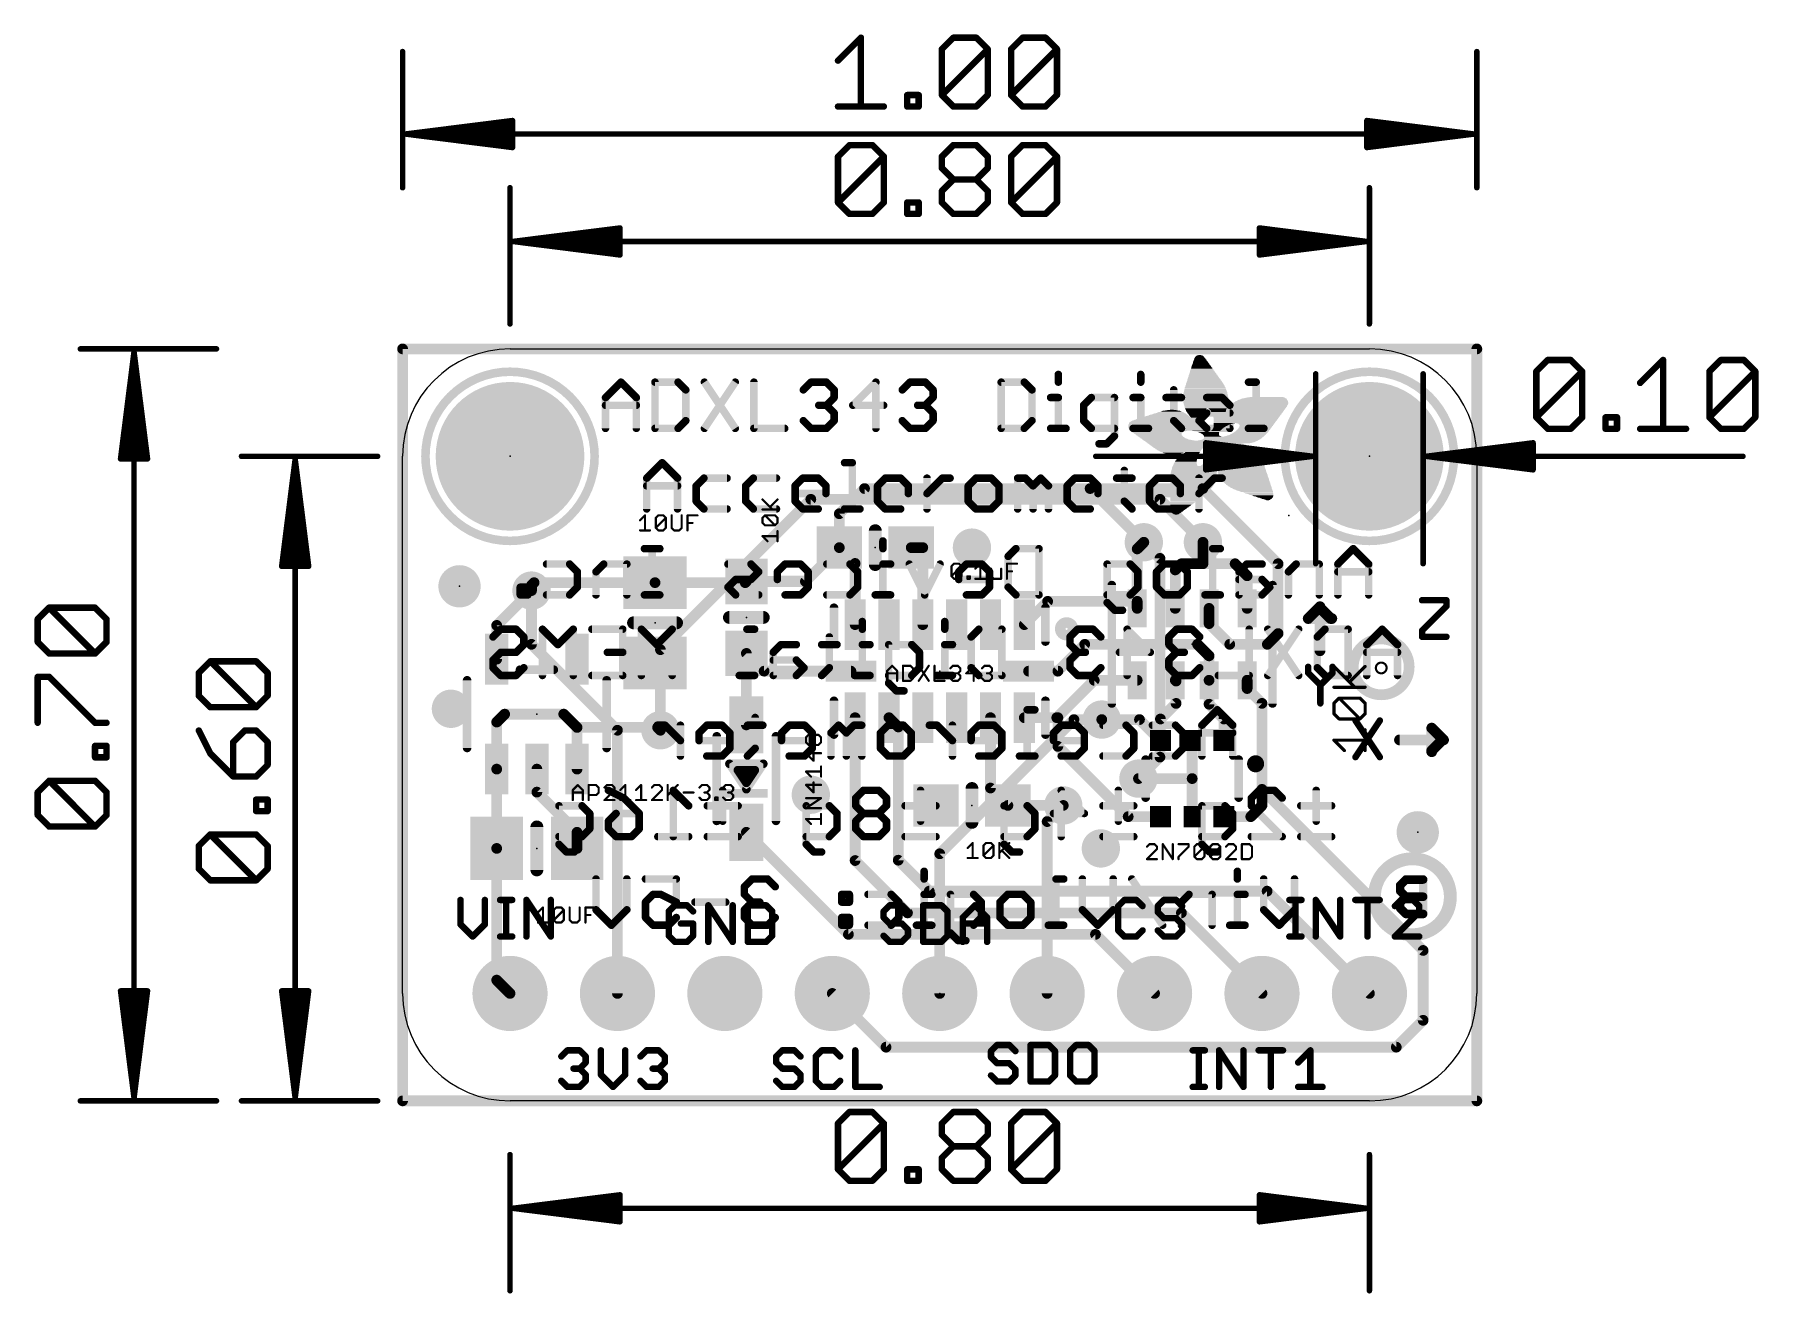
# Model space of a CAD drawing. Extents: x -8.7 to 32.1, y -4.6 to 25.2.
import ezdxf

# ---------------------------------------------------------------- set-up
doc = ezdxf.new("R2010")
doc.units = 0
for name, color, linetype in [('1', 12, 'CONTINUOUS'), ('16', 5, 'CONTINUOUS'), ('17', 110, 'CONTINUOUS'), ('18', 110, 'CONTINUOUS'), ('20', 53, 'CONTINUOUS'), ('21', 40, 'CONTINUOUS'), ('22', 6, 'CONTINUOUS'), ('23', 53, 'CONTINUOUS'), ('24', 53, 'CONTINUOUS'), ('27', 4, 'CONTINUOUS'), ('47', 253, 'CONTINUOUS')]:
    doc.layers.add(name, color=color, linetype=linetype)

# ---------------------------------------------------------------- blocks, each defined once
blk = doc.blocks.new('RECT')
blk.add_solid([(-0.5, -0.5), (0.5, -0.5), (-0.5, 0.5), (0.5, 0.5)])
blk = doc.blocks.new('ROUNDP')
at = {"const_width": 0.5}
blk.add_lwpolyline([(0, -0.25, 1), (0, 0.25, 1), (0, -0.25)], format="xyb", dxfattribs=at)
blk = doc.blocks.new('PIE')
at = {"const_width": 0.5}
blk.add_lwpolyline([(0, -0.25, 1), (0, 0.25, 1), (0, -0.25)], format="xyb", dxfattribs=at)
blk = doc.blocks.new('ROUNDV')
at = {"const_width": 0.5}
blk.add_lwpolyline([(0, -0.25, 1), (0, 0.25, 1), (0, -0.25)], format="xyb", dxfattribs=at)

msp = doc.modelspace()

# ---------------------------------------------------------------- linework, layer by layer
at = {"layer": '1', "const_width": 0.254}
for points in [[(0, 17.78), (25.4, 17.78)], [(0, 0), (0, 17.78)], [(25.4, 17.78), (25.4, 0)], [(10.326, 13.882), (10.922, 14.478)], [(16.256, 14.478), (10.922, 14.478)], [(18.923, 14.478), (16.256, 14.478)], [(17.526, 13.208), (16.256, 14.478)], [(18.923, 14.478), (20.701, 12.7)], [(10.326, 13.081), (10.326, 13.882)], [(9.525, 12.28), (10.326, 13.081)], [(10.7, 12.707), (10.326, 13.081)], [(12.3, 13.081), (12.026, 13.081)], [(12.3, 11.26), (12.3, 13.081)], [(17.369, 13.051), (17.526, 13.208)], [(17.369, 11.811), (17.369, 13.051)], [(18.923, 13.208), (18.923, 12.7)], [(10.7, 11.26), (10.7, 12.707)], [(18.269, 12.554), (18.415, 12.7)], [(18.269, 11.645), (18.269, 12.554)], [(18.923, 12.7), (18.415, 12.7)], [(19.685, 12.7), (18.923, 12.7)], [(19.969, 12.416), (19.685, 12.7)], [(20.701, 12.7), (20.701, 11.049)], [(3.109, 12.253), (3.048, 12.192)], [(3.048, 12.192), (3.048, 12.065)], [(5.969, 12.253), (3.109, 12.253)], [(5.969, 12.253), (8.101, 12.253)], [(8.101, 12.253), (8.128, 12.28)], [(8.128, 12.28), (9.525, 12.28)], [(19.969, 11.645), (19.969, 12.416)], [(3.048, 12.065), (2.225, 11.242)], [(14.7, 11.26), (15.251, 11.811)], [(15.251, 11.811), (17.369, 11.811)], [(17.369, 11.645), (17.369, 11.811)], [(19.069, 11.645), (19.069, 11.284)], [(2.225, 10.4441), (2.225, 11.242)], [(19.069, 11.284), (19.558, 10.795)], [(20.701, 11.049), (20.447, 10.795)], [(8.548, 10.16), (8.128, 10.58)], [(8.128, 8.89), (8.128, 10.58)], [(16.129, 10.795), (15.494, 10.16)], [(16.129, 10.795), (18.796, 10.795)], [(18.796, 10.795), (19.069, 10.522)], [(19.069, 10.522), (19.069, 9.945)], [(20.447, 10.795), (19.558, 10.795)], [(10.6, 10.16), (8.548, 10.16)], [(14.8, 10.16), (15.494, 10.16)], [(16.353, 9.945), (15.468, 9.06)], [(16.353, 9.945), (17.369, 9.945)], [(18.288, 9.926), (18.269, 9.945)], [(18.288, 9.398), (18.288, 9.926)], [(19.069, 9.379), (19.069, 9.945)], [(19.969, 9.945), (19.969, 9.749)], [(20.32, 9.398), (19.969, 9.749)], [(17.919, 9.029), (18.288, 9.398)], [(19.419, 9.029), (19.069, 9.379)], [(20.32, 7.366), (20.32, 9.398)], [(2.413, 9.144), (2.225, 8.956)], [(2.225, 8.956), (2.225, 7.8439)], [(3.81, 9.144), (2.413, 9.144)], [(4.125, 8.829), (3.81, 9.144)], [(10.7, 9.06), (10.7, 5.683)], [(11.5, 9.06), (11.7198, 8.8402)], [(13.9, 9.06), (13.9, 7.397)], [(15.468, 9.06), (14.7, 9.06)], [(15.494, 9.06), (15.468, 9.06)], [(15.494, 9.06), (15.494, 8.382)], [(17.4235, 9.0155), (16.5314, 9.0155)], [(17.4235, 9.0155), (17.919, 8.52)], [(17.919, 8.52), (17.919, 9.029)], [(19.419, 8.52), (19.419, 9.029)], [(4.125, 7.8439), (4.125, 8.829)], [(4.125, 8.829), (6.03, 8.829)], [(6.03, 8.829), (6.096, 8.763)], [(11.7198, 8.8402), (11.7198, 5.6908)], [(18.669, 8.52), (18.669, 7.62)], [(17.156, 6.72), (15.494, 8.382)], [(2.225, 7.8439), (2.225, 5.969)], [(3.175, 7.8439), (3.175, 7.3)], [(18.669, 7.62), (17.399, 7.62)], [(18.669, 7.62), (18.669, 6.72)], [(4.125, 6.35), (3.175, 7.3)], [(13.9, 7.397), (14.312, 6.985)], [(20.32, 6.985), (20.32, 7.366)], [(24.13, 3.556), (20.32, 7.366)], [(14.312, 6.985), (15.621, 6.985)], [(20.055, 6.72), (20.32, 6.985)], [(17.919, 6.72), (17.156, 6.72)], [(19.419, 6.72), (20.055, 6.72)], [(4.125, 6.35), (4.125, 5.969)], [(8.128, 6.35), (10.541, 3.937)], [(2.225, 2.855), (2.225, 5.969)], [(10.7, 5.683), (11.938, 4.445)], [(12.4518, 4.9588), (11.7198, 5.6908)], [(20.4412, 4.9588), (12.4518, 4.9588)], [(20.4412, 4.9588), (22.86, 2.54)], [(18.415, 4.445), (11.938, 4.445)], [(18.415, 4.445), (20.32, 2.54)], [(16.383, 3.937), (10.541, 3.937)], [(16.383, 3.937), (17.78, 2.54)], [(24.13, 3.556), (24.13, 1.905)], [(2.54, 2.54), (2.225, 2.855)], [(10.16, 2.54), (11.43, 1.27)], [(24.13, 1.905), (23.495, 1.27)], [(23.495, 1.27), (11.43, 1.27)], [(25.4, 0), (0, 0)]]:
    msp.add_lwpolyline(points, dxfattribs=at)
at = {"layer": '1', "const_width": 0.127}
for points in [[(0, 17.8435, 1), (0, 17.7165)], [(0.0635, 17.78, 1), (-0.0635, 17.78)], [(25.4635, 17.78, 1), (25.3365, 17.78)], [(25.4, 17.7165, 1), (25.4, 17.8435)], [(10.922, 14.5415, 1), (10.922, 14.4145)], [(10.9669, 14.4331, 1), (10.8771, 14.5229)], [(16.256, 14.5415, 1), (16.256, 14.4145)], [(16.3009, 14.5229, 1), (16.2111, 14.4331)], [(16.256, 14.4145, 1), (16.256, 14.5415)], [(18.9679, 14.5229, 1), (18.8781, 14.4331)], [(18.923, 14.4145, 1), (18.923, 14.5415)], [(10.3895, 13.882, 1), (10.2625, 13.882)], [(10.2811, 13.9269, 1), (10.3709, 13.8371)], [(10.3709, 13.1259, 1), (10.2811, 13.0361)], [(10.2625, 13.081, 1), (10.3895, 13.081)], [(10.3709, 13.0361, 1), (10.2811, 13.1259)], [(12.026, 13.1445, 1), (12.026, 13.0175)], [(12.3635, 13.081, 1), (12.2365, 13.081)], [(12.3, 13.0175, 1), (12.3, 13.1445)], [(17.4325, 13.051, 1), (17.3055, 13.051)], [(17.3241, 13.0959, 1), (17.4139, 13.0061)], [(17.5709, 13.1631, 1), (17.4811, 13.2529)], [(17.4811, 13.1631, 1), (17.5709, 13.2529)], [(18.9865, 13.208, 1), (18.8595, 13.208)], [(10.7635, 12.707, 1), (10.6365, 12.707)], [(10.6551, 12.6621, 1), (10.7449, 12.7519)], [(18.3325, 12.554, 1), (18.2055, 12.554)], [(18.2241, 12.5989, 1), (18.3139, 12.5091)], [(18.415, 12.7635, 1), (18.415, 12.6365)], [(18.4599, 12.6551, 1), (18.3701, 12.7449)], [(18.923, 12.7635, 1), (18.923, 12.6365)], [(18.8595, 12.7, 1), (18.9865, 12.7)], [(18.923, 12.6365, 1), (18.923, 12.7635)], [(19.7299, 12.7449, 1), (19.6401, 12.6551)], [(19.685, 12.6365, 1), (19.685, 12.7635)], [(20.7645, 12.7, 1), (20.6375, 12.7)], [(20.6561, 12.6551, 1), (20.7459, 12.7449)], [(3.1115, 12.192, 1), (2.9845, 12.192)], [(3.0031, 12.2369, 1), (3.0929, 12.1471)], [(3.109, 12.3165, 1), (3.109, 12.1895)], [(3.1539, 12.2081, 1), (3.0641, 12.2979)], [(5.969, 12.3165, 1), (5.969, 12.1895)], [(5.969, 12.1895, 1), (5.969, 12.3165)], [(8.0561, 12.2979, 1), (8.1459, 12.2081)], [(8.128, 12.3435, 1), (8.128, 12.2165)], [(8.1729, 12.2351, 1), (8.0831, 12.3249)], [(8.101, 12.1895, 1), (8.101, 12.3165)], [(9.4801, 12.3249, 1), (9.5699, 12.2351)], [(9.525, 12.2165, 1), (9.525, 12.3435)], [(20.0325, 12.416, 1), (19.9055, 12.416)], [(19.9241, 12.3711, 1), (20.0139, 12.4609)], [(2.9845, 12.065, 1), (3.1115, 12.065)], [(3.0929, 12.0201, 1), (3.0031, 12.1099)], [(15.251, 11.8745, 1), (15.251, 11.7475)], [(15.2959, 11.7661, 1), (15.2061, 11.8559)], [(17.4325, 11.811, 1), (17.3055, 11.811)], [(17.3055, 11.811, 1), (17.4325, 11.811)], [(17.369, 11.7475, 1), (17.369, 11.8745)], [(17.3055, 11.645, 1), (17.4325, 11.645)], [(18.2055, 11.645, 1), (18.3325, 11.645)], [(19.1325, 11.645, 1), (19.0055, 11.645)], [(19.9055, 11.645, 1), (20.0325, 11.645)], [(2.2885, 11.242, 1), (2.1615, 11.242)], [(2.1801, 11.2869, 1), (2.2699, 11.1971)], [(10.6365, 11.26, 1), (10.7635, 11.26)], [(12.2365, 11.26, 1), (12.3635, 11.26)], [(14.6551, 11.3049, 1), (14.7449, 11.2151)], [(19.1139, 11.3289, 1), (19.0241, 11.2391)], [(19.0055, 11.284, 1), (19.1325, 11.284)], [(20.6375, 11.049, 1), (20.7645, 11.049)], [(20.7459, 11.0041, 1), (20.6561, 11.0939)], [(8.1729, 10.6249, 1), (8.0831, 10.5351)], [(8.1915, 10.58, 1), (8.0645, 10.58)], [(16.129, 10.8585, 1), (16.129, 10.7315)], [(16.1739, 10.7501, 1), (16.0841, 10.8399)], [(18.8409, 10.8399, 1), (18.7511, 10.7501)], [(18.796, 10.7315, 1), (18.796, 10.8585)], [(19.1325, 10.522, 1), (19.0055, 10.522)], [(19.0241, 10.4771, 1), (19.1139, 10.5669)], [(19.558, 10.8585, 1), (19.558, 10.7315)], [(19.5131, 10.7501, 1), (19.6029, 10.8399)], [(20.4021, 10.8399, 1), (20.4919, 10.7501)], [(20.447, 10.7315, 1), (20.447, 10.8585)], [(2.1615, 10.4441, 1), (2.2885, 10.4441)], [(8.548, 10.2235, 1), (8.548, 10.0965)], [(8.5031, 10.1151, 1), (8.5929, 10.2049)], [(10.6, 10.0965, 1), (10.6, 10.2235)], [(14.8, 10.2235, 1), (14.8, 10.0965)], [(15.4491, 10.2049, 1), (15.5389, 10.1151)], [(15.494, 10.0965, 1), (15.494, 10.2235)], [(16.353, 10.0085, 1), (16.353, 9.8815)], [(16.3979, 9.9001, 1), (16.3081, 9.9899)], [(17.369, 9.8815, 1), (17.369, 10.0085)], [(18.3139, 9.9899, 1), (18.2241, 9.9001)], [(18.3515, 9.926, 1), (18.2245, 9.926)], [(18.2431, 9.8811, 1), (18.3329, 9.9709)], [(19.1325, 9.945, 1), (19.0055, 9.945)], [(19.0055, 9.945, 1), (19.1325, 9.945)], [(20.0325, 9.945, 1), (19.9055, 9.945)], [(20.0139, 9.7939, 1), (19.9241, 9.7041)], [(19.9055, 9.749, 1), (20.0325, 9.749)], [(18.2245, 9.398, 1), (18.3515, 9.398)], [(18.3329, 9.3531, 1), (18.2431, 9.4429)], [(19.1139, 9.4239, 1), (19.0241, 9.3341)], [(19.0055, 9.379, 1), (19.1325, 9.379)], [(20.3835, 9.398, 1), (20.2565, 9.398)], [(20.2751, 9.3531, 1), (20.3649, 9.4429)], [(2.2885, 8.956, 1), (2.1615, 8.956)], [(2.1801, 9.0009, 1), (2.2699, 8.9111)], [(2.413, 9.2075, 1), (2.413, 9.0805)], [(2.4579, 9.0991, 1), (2.3681, 9.1889)], [(3.8549, 9.1889, 1), (3.7651, 9.0991)], [(3.81, 9.0805, 1), (3.81, 9.2075)], [(10.7635, 9.06, 1), (10.6365, 9.06)], [(11.5449, 9.1049, 1), (11.4551, 9.0151)], [(13.9635, 9.06, 1), (13.8365, 9.06)], [(14.7, 9.1235, 1), (14.7, 8.9965)], [(15.468, 9.1235, 1), (15.468, 8.9965)], [(15.4231, 9.1049, 1), (15.5129, 9.0151)], [(15.5575, 9.06, 1), (15.4305, 9.06)], [(15.468, 8.9965, 1), (15.468, 9.1235)], [(15.494, 8.9965, 1), (15.494, 9.1235)], [(16.5314, 9.079, 1), (16.5314, 8.952)], [(17.4684, 9.0604, 1), (17.3786, 8.9706)], [(17.4235, 8.952, 1), (17.4235, 9.079)], [(17.9825, 9.029, 1), (17.8555, 9.029)], [(17.8741, 9.0739, 1), (17.9639, 8.9841)], [(19.4825, 9.029, 1), (19.3555, 9.029)], [(19.3741, 8.9841, 1), (19.4639, 9.0739)], [(4.1885, 8.829, 1), (4.0615, 8.829)], [(4.125, 8.8925, 1), (4.125, 8.7655)], [(4.0801, 8.7841, 1), (4.1699, 8.8739)], [(6.0749, 8.8739, 1), (5.9851, 8.7841)], [(6.03, 8.7655, 1), (6.03, 8.8925)], [(6.0511, 8.7181, 1), (6.1409, 8.8079)], [(8.0645, 8.89, 1), (8.1915, 8.89)], [(11.7833, 8.8402, 1), (11.6563, 8.8402)], [(11.6749, 8.7953, 1), (11.7647, 8.8851)], [(17.8555, 8.52, 1), (17.9825, 8.52)], [(17.8741, 8.4751, 1), (17.9639, 8.5649)], [(18.7325, 8.52, 1), (18.6055, 8.52)], [(19.3555, 8.52, 1), (19.4825, 8.52)], [(15.5389, 8.4269, 1), (15.4491, 8.3371)], [(15.4305, 8.382, 1), (15.5575, 8.382)], [(2.2885, 7.8439, 1), (2.1615, 7.8439)], [(2.1615, 7.8439, 1), (2.2885, 7.8439)], [(3.2385, 7.8439, 1), (3.1115, 7.8439)], [(4.0615, 7.8439, 1), (4.1885, 7.8439)], [(17.399, 7.6835, 1), (17.399, 7.5565)], [(18.7325, 7.62, 1), (18.6055, 7.62)], [(18.669, 7.5565, 1), (18.669, 7.6835)], [(3.2199, 7.3449, 1), (3.1301, 7.2551)], [(3.1115, 7.3, 1), (3.2385, 7.3)], [(13.9449, 7.4419, 1), (13.8551, 7.3521)], [(13.8365, 7.397, 1), (13.9635, 7.397)], [(18.6055, 7.62, 1), (18.7325, 7.62)], [(20.3835, 7.366, 1), (20.2565, 7.366)], [(20.3649, 7.4109, 1), (20.2751, 7.3211)], [(20.2565, 7.366, 1), (20.3835, 7.366)], [(14.312, 7.0485, 1), (14.312, 6.9215)], [(14.2671, 6.9401, 1), (14.3569, 7.0299)], [(15.621, 6.9215, 1), (15.621, 7.0485)], [(20.2565, 6.985, 1), (20.3835, 6.985)], [(20.3649, 6.9401, 1), (20.2751, 7.0299)], [(17.156, 6.7835, 1), (17.156, 6.6565)], [(17.1111, 6.6751, 1), (17.2009, 6.7649)], [(17.919, 6.6565, 1), (17.919, 6.7835)], [(18.6055, 6.72, 1), (18.7325, 6.72)], [(19.419, 6.7835, 1), (19.419, 6.6565)], [(20.0101, 6.7649, 1), (20.0999, 6.6751)], [(20.055, 6.6565, 1), (20.055, 6.7835)], [(4.1885, 6.35, 1), (4.0615, 6.35)], [(4.0801, 6.3051, 1), (4.1699, 6.3949)], [(8.1729, 6.3949, 1), (8.0831, 6.3051)], [(2.2885, 5.969, 1), (2.1615, 5.969)], [(2.1615, 5.969, 1), (2.2885, 5.969)], [(4.0615, 5.969, 1), (4.1885, 5.969)], [(10.7449, 5.7279, 1), (10.6551, 5.6381)], [(10.6365, 5.683, 1), (10.7635, 5.683)], [(11.7647, 5.7357, 1), (11.6749, 5.6459)], [(11.6563, 5.6908, 1), (11.7833, 5.6908)], [(12.4518, 5.0223, 1), (12.4518, 4.8953)], [(12.4069, 4.9139, 1), (12.4967, 5.0037)], [(20.4861, 5.0037, 1), (20.3963, 4.9139)], [(20.4412, 4.8953, 1), (20.4412, 5.0223)], [(11.938, 4.5085, 1), (11.938, 4.3815)], [(11.8931, 4.4001, 1), (11.9829, 4.4899)], [(18.4599, 4.4899, 1), (18.3701, 4.4001)], [(18.415, 4.3815, 1), (18.415, 4.5085)], [(10.541, 4.0005, 1), (10.541, 3.8735)], [(10.4961, 3.8921, 1), (10.5859, 3.9819)], [(16.4279, 3.9819, 1), (16.3381, 3.8921)], [(16.383, 3.8735, 1), (16.383, 4.0005)], [(24.1935, 3.556, 1), (24.0665, 3.556)], [(24.0851, 3.5111, 1), (24.1749, 3.6009)], [(2.2699, 2.8999, 1), (2.1801, 2.8101)], [(2.1615, 2.855, 1), (2.2885, 2.855)], [(2.4951, 2.4951, 1), (2.5849, 2.5849)], [(10.2049, 2.5849, 1), (10.1151, 2.4951)], [(17.7351, 2.4951, 1), (17.8249, 2.5849)], [(20.2751, 2.4951, 1), (20.3649, 2.5849)], [(22.8151, 2.4951, 1), (22.9049, 2.5849)], [(24.0665, 1.905, 1), (24.1935, 1.905)], [(24.1749, 1.8601, 1), (24.0851, 1.9499)], [(11.43, 1.3335, 1), (11.43, 1.2065)], [(11.3851, 1.2251, 1), (11.4749, 1.3149)], [(23.4501, 1.3149, 1), (23.5399, 1.2251)], [(23.495, 1.2065, 1), (23.495, 1.3335)], [(0, 0.0635, 1), (0, -0.0635)], [(-0.0635, 0, 1), (0.0635, 0)], [(25.3365, 0, 1), (25.4635, 0)], [(25.4, -0.0635, 1), (25.4, 0.0635)]]:
    msp.add_lwpolyline(points, format="xyb", dxfattribs=at)
at = {"layer": '16', "const_width": 0.254}
for points in [[(0, 17.78), (25.4, 17.78)], [(0, 0), (0, 17.78)], [(25.4, 17.78), (25.4, 0)], [(6.096, 10.668), (9.652, 14.224)], [(9.652, 14.224), (17.907, 14.224)], [(18.923, 13.208), (17.907, 14.224)], [(17.907, 12.827), (17.526, 13.208)], [(17.907, 8.128), (17.907, 12.827)], [(3.048, 12.065), (3.048, 10.795)], [(5.08, 8.763), (3.048, 10.795)], [(6.096, 8.763), (6.096, 10.668)], [(12.7, 5.842), (15.8735, 9.0155)], [(16.5314, 9.0155), (15.8735, 9.0155)], [(5.08, 2.54), (5.08, 8.763)], [(17.907, 8.128), (17.399, 7.62)], [(15.621, 6.985), (15.24, 6.604)], [(15.24, 6.604), (15.24, 2.54)], [(12.7, 2.54), (12.7, 5.842)], [(25.4, 0), (0, 0)]]:
    msp.add_lwpolyline(points, dxfattribs=at)
at = {"layer": '16', "const_width": 0.127}
for points in [[(0, 17.8435, 1), (0, 17.7165)], [(0.0635, 17.78, 1), (-0.0635, 17.78)], [(25.4635, 17.78, 1), (25.3365, 17.78)], [(25.4, 17.7165, 1), (25.4, 17.8435)], [(9.652, 14.2875, 1), (9.652, 14.1605)], [(9.6969, 14.1791, 1), (9.6071, 14.2689)], [(17.9519, 14.2689, 1), (17.8621, 14.1791)], [(17.907, 14.1605, 1), (17.907, 14.2875)], [(17.5709, 13.2529, 1), (17.4811, 13.1631)], [(18.8781, 13.1631, 1), (18.9679, 13.2529)], [(17.9705, 12.827, 1), (17.8435, 12.827)], [(17.8621, 12.7821, 1), (17.9519, 12.8719)], [(3.1115, 12.065, 1), (2.9845, 12.065)], [(3.0929, 10.8399, 1), (3.0031, 10.7501)], [(2.9845, 10.795, 1), (3.1115, 10.795)], [(6.1595, 10.668, 1), (6.0325, 10.668)], [(6.0511, 10.7129, 1), (6.1409, 10.6231)], [(15.8735, 9.079, 1), (15.8735, 8.952)], [(15.9184, 8.9706, 1), (15.8286, 9.0604)], [(16.5314, 8.952, 1), (16.5314, 9.079)], [(5.1435, 8.763, 1), (5.0165, 8.763)], [(5.0351, 8.7181, 1), (5.1249, 8.8079)], [(6.0325, 8.763, 1), (6.1595, 8.763)], [(17.8435, 8.128, 1), (17.9705, 8.128)], [(17.9519, 8.0831, 1), (17.8621, 8.1729)], [(17.3541, 7.6649, 1), (17.4439, 7.5751)], [(15.6659, 6.9401, 1), (15.5761, 7.0299)], [(15.3035, 6.604, 1), (15.1765, 6.604)], [(15.1951, 6.6489, 1), (15.2849, 6.5591)], [(12.7635, 5.842, 1), (12.6365, 5.842)], [(12.6551, 5.8869, 1), (12.7449, 5.7971)], [(5.0165, 2.54, 1), (5.1435, 2.54)], [(12.6365, 2.54, 1), (12.7635, 2.54)], [(15.1765, 2.54, 1), (15.3035, 2.54)], [(0, 0.0635, 1), (0, -0.0635)], [(-0.0635, 0, 1), (0.0635, 0)], [(25.3365, 0, 1), (25.4635, 0)], [(25.4, -0.0635, 1), (25.4, 0.0635)]]:
    msp.add_lwpolyline(points, format="xyb", dxfattribs=at)
at = {"layer": '20'}
for p, q in [((2.54, 17.78), (22.86, 17.78)), ((0, 2.54), (0, 15.24)), ((25.4, 15.24), (25.4, 2.54)), ((22.86, 0), (2.54, 0))]:
    msp.add_line(p, q, dxfattribs=at)
for centre, start, end in [((2.54, 15.24), 90, 180), ((22.86, 15.24), 0, 90), ((2.54, 2.54), 180, 270), ((22.86, 2.54), 270, 0)]:
    msp.add_arc(centre, 2.54, start, end, dxfattribs=at)
at = {"layer": '21'}
for points, const_width in [([(2.54, 13.24, 1), (2.54, 17.24, 1), (2.54, 13.24)], 0.2032), ([(15.5492, 17.1757, 1), (15.4603, 17.1757)], 0.0889), ([(17.4982, 17.1757, 1), (17.4093, 17.1757)], 0.0889), ([(22.86, 13.24, 1), (22.86, 17.24, 1), (22.86, 13.24)], 0.2032), ([(4.8425, 16.6292, 1), (4.7536, 16.6292)], 0.0889), ([(5.1938, 17.025, 1), (5.131, 16.9621)], 0.0889), ([(5.1938, 16.9621, 1), (5.131, 17.025)], 0.0889), ([(5.5712, 16.6292, 1), (5.4823, 16.6292)], 0.0889), ([(6.0119, 16.9935, 1), (5.923, 16.9935)], 0.0889), ([(5.9674, 17.038, 1), (5.9674, 16.9491)], 0.0889), ([(6.5454, 17.025, 1), (6.4825, 16.9621)], 0.0889), ([(6.514, 16.9491, 1), (6.514, 17.038)], 0.0889), ([(6.7406, 16.8113, 1), (6.6517, 16.8113)], 0.0889), ([(6.6647, 16.7799, 1), (6.7276, 16.8428)], 0.0889), ([(7.1738, 17.0182, 1), (7.0998, 16.9689)], 0.0889), ([(7.9025, 16.9689, 1), (7.8286, 17.0182)], 0.0889), ([(8.3506, 16.9935, 1), (8.2617, 16.9935)], 0.0889), ([(9.4442, 16.8428, 1), (9.507, 16.7799)], 0.0889), ([(9.6578, 17.038, 1), (9.6578, 16.9491)], 0.0889), ([(9.6892, 16.9621, 1), (9.6264, 17.025)], 0.0889), ([(10.0536, 17.025, 1), (9.9907, 16.9621)], 0.0889), ([(10.0222, 16.9491, 1), (10.0222, 17.038)], 0.0889), ([(10.2488, 16.8113, 1), (10.1599, 16.8113)], 0.0889), ([(10.1729, 16.7799, 1), (10.2358, 16.8428)], 0.0889), ([(10.2358, 16.5977, 1), (10.1729, 16.6606)], 0.0889), ([(11.236, 16.9935, 1), (11.1471, 16.9935)], 0.0889), ([(11.223, 16.9621, 1), (11.1601, 17.025)], 0.0889), ([(11.783, 16.8428, 1), (11.8458, 16.7799)], 0.0889), ([(11.9966, 17.038, 1), (11.9966, 16.9491)], 0.0889), ([(12.028, 16.9621, 1), (11.9651, 17.025)], 0.0889), ([(12.3924, 17.025, 1), (12.3295, 16.9621)], 0.0889), ([(12.361, 16.9491, 1), (12.361, 17.038)], 0.0889), ([(12.5876, 16.8113, 1), (12.4987, 16.8113)], 0.0889), ([(12.5117, 16.7799, 1), (12.5746, 16.8428)], 0.0889), ([(12.5746, 16.5977, 1), (12.5117, 16.6606)], 0.0889), ([(14.1976, 16.9935, 1), (14.1087, 16.9935)], 0.0889), ([(14.1532, 17.038, 1), (14.1532, 16.9491)], 0.0889), ([(14.7312, 17.025, 1), (14.6683, 16.9621)], 0.0889), ([(14.6997, 16.9491, 1), (14.6997, 17.038)], 0.0889), ([(14.9264, 16.8113, 1), (14.8375, 16.8113)], 0.0889), ([(14.8505, 16.7799, 1), (14.9134, 16.8428)], 0.0889), ([(15.3226, 16.6736, 1), (15.3226, 16.5847)], 0.0889), ([(15.4603, 16.9935, 1), (15.5492, 16.9935)], 0.0889), ([(15.5492, 16.6292, 1), (15.4603, 16.6292)], 0.0889), ([(15.5048, 16.5847, 1), (15.5048, 16.6736)], 0.0889), ([(16.2844, 16.6736, 1), (16.2844, 16.5847)], 0.0889), ([(16.3158, 16.5977, 1), (16.2529, 16.6606)], 0.0889), ([(16.8754, 16.6292, 1), (16.7865, 16.6292)], 0.0889), ([(16.8309, 16.5847, 1), (16.8309, 16.6736)], 0.0889), ([(17.2716, 16.6736, 1), (17.2716, 16.5847)], 0.0889), ([(17.4093, 16.9935, 1), (17.4982, 16.9935)], 0.0889), ([(17.4982, 16.6292, 1), (17.4093, 16.6292)], 0.0889), ([(17.4538, 16.5847, 1), (17.4538, 16.6736)], 0.0889), ([(18.0512, 16.6736, 1), (18.0512, 16.5847)], 0.0889), ([(18.2778, 16.8113, 1), (18.1889, 16.8113)], 0.0889), ([(18.4155, 16.5847, 1), (18.4155, 16.6736)], 0.0889), ([(19.013, 16.6736, 1), (19.013, 16.5847)], 0.0889), ([(19.4088, 16.6606, 1), (19.3459, 16.5977)], 0.0889), ([(19.3773, 16.5847, 1), (19.3773, 16.6736)], 0.0889), ([(20.0002, 17.038, 1), (20.0002, 16.9491)], 0.0889), ([(20.2268, 16.9935, 1), (20.1379, 16.9935)], 0.0889), ([(20.1823, 16.9491, 1), (20.1823, 17.038)], 0.0889), ([(4.7666, 16.6606, 1), (4.8294, 16.5977)], 0.0889), ([(4.798, 16.4914, 1), (4.798, 16.4025)], 0.0889), ([(5.4953, 16.5977, 1), (5.5582, 16.6606)], 0.0889), ([(5.5268, 16.4025, 1), (5.5268, 16.4914)], 0.0889), ([(9.84, 16.4914, 1), (9.84, 16.4025)], 0.0889), ([(10.0536, 16.4784, 1), (9.9907, 16.4155)], 0.0889), ([(9.9907, 16.4784, 1), (10.0536, 16.4155)], 0.0889), ([(10.0222, 16.4025, 1), (10.0222, 16.4914)], 0.0889), ([(10.1599, 16.6292, 1), (10.2488, 16.6292)], 0.0889), ([(10.2488, 16.2648, 1), (10.1599, 16.2648)], 0.0889), ([(10.1729, 16.2333, 1), (10.2358, 16.2962)], 0.0889), ([(10.645, 16.4914, 1), (10.645, 16.4025)], 0.0889), ([(10.6136, 16.4784, 1), (10.6764, 16.4155)], 0.0889), ([(11.3737, 16.4025, 1), (11.3737, 16.4914)], 0.0889), ([(12.1788, 16.4914, 1), (12.1788, 16.4025)], 0.0889), ([(12.3924, 16.4784, 1), (12.3295, 16.4155)], 0.0889), ([(12.3295, 16.4784, 1), (12.3924, 16.4155)], 0.0889), ([(12.361, 16.4025, 1), (12.361, 16.4914)], 0.0889), ([(12.4987, 16.6292, 1), (12.5876, 16.6292)], 0.0889), ([(12.5876, 16.2648, 1), (12.4987, 16.2648)], 0.0889), ([(12.5117, 16.2333, 1), (12.5746, 16.2962)], 0.0889), ([(16.0707, 16.4784, 1), (16.1336, 16.4155)], 0.0889), ([(16.1466, 16.447, 1), (16.0577, 16.447)], 0.0889), ([(19.013, 16.3092, 1), (19.013, 16.2203)], 0.0889), ([(19.0444, 16.2333, 1), (18.9815, 16.2962)], 0.0889), ([(19.604, 16.447, 1), (19.5151, 16.447)], 0.0889), ([(19.5281, 16.4155, 1), (19.5909, 16.4784)], 0.0889), ([(19.5595, 16.2203, 1), (19.5595, 16.3092)], 0.0889), ([(4.7536, 15.9004, 1), (4.8425, 15.9004)], 0.0889), ([(5.4823, 15.9004, 1), (5.5712, 15.9004)], 0.0889), ([(5.9674, 15.9449, 1), (5.9674, 15.856)], 0.0889), ([(5.923, 15.9004, 1), (6.0119, 15.9004)], 0.0889), ([(6.4825, 15.9318, 1), (6.5454, 15.869)], 0.0889), ([(6.514, 15.856, 1), (6.514, 15.9449)], 0.0889), ([(6.6517, 16.0826, 1), (6.7406, 16.0826)], 0.0889), ([(6.7276, 16.0512, 1), (6.6647, 16.114)], 0.0889), ([(7.0998, 15.9251, 1), (7.1738, 15.8757)], 0.0889), ([(7.8286, 15.8757, 1), (7.9025, 15.9251)], 0.0889), ([(8.2617, 15.9004, 1), (8.3506, 15.9004)], 0.0889), ([(8.3062, 15.9449, 1), (8.3062, 15.856)], 0.0889), ([(9.035, 15.856, 1), (9.035, 15.9449)], 0.0889), ([(9.507, 16.114, 1), (9.4442, 16.0512)], 0.0889), ([(9.6578, 15.9449, 1), (9.6578, 15.856)], 0.0889), ([(9.6264, 15.869, 1), (9.6892, 15.9318)], 0.0889), ([(9.9907, 15.9318, 1), (10.0536, 15.869)], 0.0889), ([(10.0222, 15.856, 1), (10.0222, 15.9449)], 0.0889), ([(10.1599, 16.0826, 1), (10.2488, 16.0826)], 0.0889), ([(10.2358, 16.0512, 1), (10.1729, 16.114)], 0.0889), ([(11.1471, 15.9004, 1), (11.236, 15.9004)], 0.0889), ([(11.8458, 16.114, 1), (11.783, 16.0512)], 0.0889), ([(11.9966, 15.9449, 1), (11.9966, 15.856)], 0.0889), ([(11.9651, 15.869, 1), (12.028, 15.9318)], 0.0889), ([(12.3295, 15.9318, 1), (12.3924, 15.869)], 0.0889), ([(12.361, 15.856, 1), (12.361, 15.9449)], 0.0889), ([(12.4987, 16.0826, 1), (12.5876, 16.0826)], 0.0889), ([(12.5746, 16.0512, 1), (12.5117, 16.114)], 0.0889), ([(14.1532, 15.9449, 1), (14.1532, 15.856)], 0.0889), ([(14.1087, 15.9004, 1), (14.1976, 15.9004)], 0.0889), ([(14.6683, 15.9318, 1), (14.7312, 15.869)], 0.0889), ([(14.6997, 15.856, 1), (14.6997, 15.9449)], 0.0889), ([(14.8375, 16.0826, 1), (14.9264, 16.0826)], 0.0889), ([(14.9134, 16.0512, 1), (14.8505, 16.114)], 0.0889), ([(15.3226, 15.9449, 1), (15.3226, 15.856)], 0.0889), ([(15.4603, 15.9004, 1), (15.5492, 15.9004)], 0.0889), ([(15.687, 15.856, 1), (15.687, 15.9449)], 0.0889), ([(16.1336, 16.114, 1), (16.0707, 16.0512)], 0.0889), ([(16.0577, 16.0826, 1), (16.1466, 16.0826)], 0.0889), ([(16.2844, 15.9449, 1), (16.2844, 15.856)], 0.0889), ([(16.2529, 15.869, 1), (16.3158, 15.9318)], 0.0889), ([(16.8309, 15.856, 1), (16.8309, 15.9449)], 0.0889), ([(17.2716, 15.9449, 1), (17.2716, 15.856)], 0.0889), ([(17.4093, 15.9004, 1), (17.4982, 15.9004)], 0.0889), ([(17.6359, 15.856, 1), (17.6359, 15.9449)], 0.0889), ([(18.2648, 16.114, 1), (18.2019, 16.0512)], 0.0889), ([(18.1889, 16.0826, 1), (18.2778, 16.0826)], 0.0889), ([(18.3841, 15.869, 1), (18.447, 15.9318)], 0.0889), ([(18.8622, 16.114, 1), (18.7993, 16.0512)], 0.0889), ([(18.7993, 16.114, 1), (18.8622, 16.0512)], 0.0889), ([(19.013, 15.9449, 1), (19.013, 15.856)], 0.0889), ([(18.9815, 15.869, 1), (19.0444, 15.9318)], 0.0889), ([(19.5151, 15.9004, 1), (19.604, 15.9004)], 0.0889), ([(19.5595, 15.856, 1), (19.5595, 15.9449)], 0.0889), ([(20.0002, 15.9449, 1), (20.0002, 15.856)], 0.0889), ([(20.1379, 15.9004, 1), (20.2268, 15.9004)], 0.0889), ([(20.3645, 15.856, 1), (20.3645, 15.9449)], 0.0889), ([(16.4666, 15.5805, 1), (16.4666, 15.4916)], 0.0889), ([(16.6173, 15.5675, 1), (16.6802, 15.5046)], 0.0889), ([(16.6487, 15.4916, 1), (16.6487, 15.5805)], 0.0889), ([(16.7865, 15.7182, 1), (16.8754, 15.7182)], 0.0889), ([(16.8624, 15.6868, 1), (16.7995, 15.7496)], 0.0889), ([(6.1683, 15.12, 1), (6.1054, 15.0571)], 0.0889), ([(6.1683, 15.0571, 1), (6.1054, 15.12)], 0.0889), ([(10.4501, 15.133, 1), (10.4501, 15.0441)], 0.0889), ([(10.6767, 15.0885, 1), (10.5878, 15.0885)], 0.0889), ([(10.6323, 15.0441, 1), (10.6323, 15.133)], 0.0889), ([(5.7411, 14.7556, 1), (5.8039, 14.6927)], 0.0889), ([(5.817, 14.7242, 1), (5.7281, 14.7242)], 0.0889), ([(6.5457, 14.7242, 1), (6.4568, 14.7242)], 0.0889), ([(6.4698, 14.6927, 1), (6.5327, 14.7556)], 0.0889), ([(7.1241, 14.7686, 1), (7.1241, 14.6797)], 0.0889), ([(7.1555, 14.6927, 1), (7.0927, 14.7556)], 0.0889), ([(7.6707, 14.6797, 1), (7.6707, 14.7686)], 0.0889), ([(8.2935, 14.7686, 1), (8.2935, 14.6797)], 0.0889), ([(8.3249, 14.6927, 1), (8.2621, 14.7556)], 0.0889), ([(8.84, 14.6797, 1), (8.84, 14.7686)], 0.0889), ([(9.4629, 14.7686, 1), (9.4629, 14.6797)], 0.0889), ([(9.4943, 14.6927, 1), (9.4315, 14.7556)], 0.0889), ([(9.8587, 14.7556, 1), (9.7958, 14.6927)], 0.0889), ([(9.8273, 14.6797, 1), (9.8273, 14.7686)], 0.0889), ([(11.4119, 14.7686, 1), (11.4119, 14.6797)], 0.0889), ([(11.4433, 14.6927, 1), (11.3804, 14.7556)], 0.0889), ([(11.8077, 14.7556, 1), (11.7448, 14.6927)], 0.0889), ([(11.7763, 14.6797, 1), (11.7763, 14.7686)], 0.0889), ([(12.4435, 14.7242, 1), (12.3546, 14.7242)], 0.0889), ([(12.7635, 14.7686, 1), (12.7635, 14.6797)], 0.0889), ([(12.7949, 14.6927, 1), (12.732, 14.7556)], 0.0889), ([(12.9457, 14.6797, 1), (12.9457, 14.7686)], 0.0889), ([(13.5558, 14.7686, 1), (13.5558, 14.6797)], 0.0889), ([(13.5872, 14.6927, 1), (13.5243, 14.7556)], 0.0889), ([(13.9516, 14.7556, 1), (13.8887, 14.6927)], 0.0889), ([(13.9201, 14.6797, 1), (13.9201, 14.7686)], 0.0889), ([(14.5874, 14.7242, 1), (14.4985, 14.7242)], 0.0889), ([(14.543, 14.7686, 1), (14.543, 14.6797)], 0.0889), ([(14.7566, 14.7556, 1), (14.6937, 14.6927)], 0.0889), ([(14.7252, 14.6797, 1), (14.7252, 14.7686)], 0.0889), ([(15.121, 14.7556, 1), (15.0581, 14.6927)], 0.0889), ([(15.121, 14.6927, 1), (15.0581, 14.7556)], 0.0889), ([(15.8946, 14.7686, 1), (15.8946, 14.6797)], 0.0889), ([(15.926, 14.6927, 1), (15.8631, 14.7556)], 0.0889), ([(16.2904, 14.7556, 1), (16.2275, 14.6927)], 0.0889), ([(16.2589, 14.6797, 1), (16.2589, 14.7686)], 0.0889), ([(16.8818, 14.7686, 1), (16.8818, 14.6797)], 0.0889), ([(17.1084, 14.9063, 1), (17.0195, 14.9063)], 0.0889), ([(17.2461, 14.6797, 1), (17.2461, 14.7686)], 0.0889), ([(17.8436, 14.7686, 1), (17.8436, 14.6797)], 0.0889), ([(17.875, 14.6927, 1), (17.8121, 14.7556)], 0.0889), ([(18.2394, 14.7556, 1), (18.1765, 14.6927)], 0.0889), ([(18.2079, 14.6797, 1), (18.2079, 14.7686)], 0.0889), ([(18.8752, 14.7242, 1), (18.7863, 14.7242)], 0.0889), ([(19.1951, 14.7686, 1), (19.1951, 14.6797)], 0.0889), ([(19.2266, 14.6927, 1), (19.1637, 14.7556)], 0.0889), ([(19.3773, 14.6797, 1), (19.3773, 14.7686)], 0.0889), ([(5.7725, 14.5864, 1), (5.7725, 14.4975)], 0.0889), ([(6.5013, 14.4975, 1), (6.5013, 14.5864)], 0.0889), ([(6.9105, 14.5734, 1), (6.9733, 14.5105)], 0.0889), ([(6.9864, 14.542, 1), (6.8975, 14.542)], 0.0889), ([(8.1557, 14.542, 1), (8.0668, 14.542)], 0.0889), ([(8.0799, 14.5734, 1), (8.1427, 14.5105)], 0.0889), ([(9.3251, 14.542, 1), (9.2362, 14.542)], 0.0889), ([(9.2493, 14.5734, 1), (9.3121, 14.5105)], 0.0889), ([(9.2807, 14.4042, 1), (9.2807, 14.3153)], 0.0889), ([(10.0539, 14.542, 1), (9.965, 14.542)], 0.0889), ([(9.965, 14.3598, 1), (10.0539, 14.3598)], 0.0889), ([(9.978, 14.5105, 1), (10.0409, 14.5734)], 0.0889), ([(10.0094, 14.3153, 1), (10.0094, 14.4042)], 0.0889), ([(11.2741, 14.542, 1), (11.1852, 14.542)], 0.0889), ([(11.1983, 14.5734, 1), (11.2611, 14.5105)], 0.0889), ([(11.2297, 14.4042, 1), (11.2297, 14.3153)], 0.0889), ([(12.0029, 14.542, 1), (11.914, 14.542)], 0.0889), ([(11.914, 14.3598, 1), (12.0029, 14.3598)], 0.0889), ([(11.927, 14.5105, 1), (11.9899, 14.5734)], 0.0889), ([(11.9584, 14.3153, 1), (11.9584, 14.4042)], 0.0889), ([(12.3677, 14.3912, 1), (12.4305, 14.3283)], 0.0889), ([(13.418, 14.542, 1), (13.3291, 14.542)], 0.0889), ([(13.3422, 14.5734, 1), (13.405, 14.5105)], 0.0889), ([(14.1468, 14.542, 1), (14.0579, 14.542)], 0.0889), ([(14.0709, 14.5105, 1), (14.1338, 14.5734)], 0.0889), ([(14.8759, 14.5734, 1), (14.9388, 14.5105)], 0.0889), ([(14.9518, 14.542, 1), (14.8629, 14.542)], 0.0889), ([(14.8759, 14.5105, 1), (14.9388, 14.5734)], 0.0889), ([(15.3162, 14.542, 1), (15.2273, 14.542)], 0.0889), ([(15.2403, 14.5105, 1), (15.3032, 14.5734)], 0.0889), ([(15.6809, 14.5734, 1), (15.7438, 14.5105)], 0.0889), ([(15.7568, 14.542, 1), (15.6679, 14.542)], 0.0889), ([(15.7124, 14.4042, 1), (15.7124, 14.3153)], 0.0889), ([(16.4856, 14.542, 1), (16.3967, 14.542)], 0.0889), ([(16.3967, 14.3598, 1), (16.4856, 14.3598)], 0.0889), ([(16.4097, 14.5105, 1), (16.4726, 14.5734)], 0.0889), ([(16.4411, 14.3153, 1), (16.4411, 14.4042)], 0.0889), ([(17.7058, 14.542, 1), (17.6169, 14.542)], 0.0889), ([(17.6299, 14.5734, 1), (17.6928, 14.5105)], 0.0889), ([(17.6614, 14.4042, 1), (17.6614, 14.3153)], 0.0889), ([(18.4346, 14.542, 1), (18.3457, 14.542)], 0.0889), ([(18.3457, 14.3598, 1), (18.4346, 14.3598)], 0.0889), ([(18.3587, 14.5105, 1), (18.4216, 14.5734)], 0.0889), ([(18.3901, 14.3153, 1), (18.3901, 14.4042)], 0.0889), ([(18.7993, 14.3912, 1), (18.8622, 14.3283)], 0.0889), ([(5.7281, 13.9954, 1), (5.817, 13.9954)], 0.0889), ([(6.4568, 13.9954, 1), (6.5457, 13.9954)], 0.0889), ([(6.9733, 14.209, 1), (6.9105, 14.1462)], 0.0889), ([(6.8975, 14.1776, 1), (6.9864, 14.1776)], 0.0889), ([(7.1241, 14.0398, 1), (7.1241, 13.951)], 0.0889), ([(7.0927, 13.964, 1), (7.1555, 14.0268)], 0.0889), ([(7.6707, 13.951, 1), (7.6707, 14.0398)], 0.0889), ([(8.1427, 14.209, 1), (8.0799, 14.1462)], 0.0889), ([(8.0668, 14.1776, 1), (8.1557, 14.1776)], 0.0889), ([(8.2935, 14.0398, 1), (8.2935, 13.951)], 0.0889), ([(8.2621, 13.964, 1), (8.3249, 14.0268)], 0.0889), ([(8.84, 13.951, 1), (8.84, 14.0398)], 0.0889), ([(9.3121, 14.209, 1), (9.2493, 14.1462)], 0.0889), ([(9.2362, 14.1776, 1), (9.3251, 14.1776)], 0.0889), ([(9.4629, 14.0398, 1), (9.4629, 13.951)], 0.0889), ([(9.4315, 13.964, 1), (9.4943, 14.0268)], 0.0889), ([(9.8273, 13.951, 1), (9.8273, 14.0398)], 0.0889), ([(10.4501, 14.0398, 1), (10.4501, 13.951)], 0.0889), ([(10.5878, 13.9954, 1), (10.6767, 13.9954)], 0.0889), ([(10.8145, 13.951, 1), (10.8145, 14.0398)], 0.0889), ([(11.1852, 14.1776, 1), (11.2741, 14.1776)], 0.0889), ([(11.2611, 14.209, 1), (11.1983, 14.1462)], 0.0889), ([(11.4119, 14.0398, 1), (11.4119, 13.951)], 0.0889), ([(11.3804, 13.964, 1), (11.4433, 14.0268)], 0.0889), ([(11.7763, 13.951, 1), (11.7763, 14.0398)], 0.0889), ([(12.3546, 13.9954, 1), (12.4435, 13.9954)], 0.0889), ([(13.405, 14.209, 1), (13.3422, 14.1462)], 0.0889), ([(13.3291, 14.1776, 1), (13.418, 14.1776)], 0.0889), ([(13.5558, 14.0398, 1), (13.5558, 13.951)], 0.0889), ([(13.5243, 13.964, 1), (13.5872, 14.0268)], 0.0889), ([(13.8887, 14.0268, 1), (13.9516, 13.964)], 0.0889), ([(13.9201, 13.951, 1), (13.9201, 14.0398)], 0.0889), ([(14.0579, 14.1776, 1), (14.1468, 14.1776)], 0.0889), ([(14.1338, 14.1462, 1), (14.0709, 14.209)], 0.0889), ([(14.4985, 13.9954, 1), (14.5874, 13.9954)], 0.0889), ([(14.8629, 13.9954, 1), (14.9518, 13.9954)], 0.0889), ([(15.2273, 13.9954, 1), (15.3162, 13.9954)], 0.0889), ([(15.7438, 14.209, 1), (15.6809, 14.1462)], 0.0889), ([(15.6679, 14.1776, 1), (15.7568, 14.1776)], 0.0889), ([(15.8946, 14.0398, 1), (15.8946, 13.951)], 0.0889), ([(15.8631, 13.964, 1), (15.926, 14.0268)], 0.0889), ([(16.2589, 13.951, 1), (16.2589, 14.0398)], 0.0889), ([(17.0195, 14.1776, 1), (17.1084, 14.1776)], 0.0889), ([(17.0954, 14.209, 1), (17.0325, 14.1462)], 0.0889), ([(17.2147, 13.964, 1), (17.2776, 14.0268)], 0.0889), ([(17.6169, 14.1776, 1), (17.7058, 14.1776)], 0.0889), ([(17.6928, 14.209, 1), (17.6299, 14.1462)], 0.0889), ([(17.8436, 14.0398, 1), (17.8436, 13.951)], 0.0889), ([(17.8121, 13.964, 1), (17.875, 14.0268)], 0.0889), ([(18.2079, 13.951, 1), (18.2079, 14.0398)], 0.0889), ([(18.7863, 13.9954, 1), (18.8752, 13.9954)], 0.0889), ([(11.2522, 13.481, 1), (11.0998, 13.481)], 0.1524), ([(11.0998, 12.681, 1), (11.2522, 12.681)], 0.1524), ([(16.8198, 12.195, 1), (16.7182, 12.195)], 0.1016), ([(20.6198, 12.195, 1), (20.5182, 12.195)], 0.1016), ([(24.1046, 11.8752, 1), (24.1046, 11.799)], 0.0762), ([(24.7189, 11.8371, 1), (24.6427, 11.8371)], 0.0762), ([(24.6808, 11.799, 1), (24.6808, 11.8752)], 0.0762), ([(5.461, 11.3792, 1), (5.461, 11.2268)], 0.1524), ([(6.477, 11.2268, 1), (6.477, 11.3792)], 0.1524), ([(7.728, 11.5062, 1), (7.728, 11.3538)], 0.1524), ([(8.528, 11.3538, 1), (8.528, 11.5062)], 0.1524), ([(10.2508, 11.66, 1), (10.1492, 11.66)], 0.1016), ([(15.2508, 11.66, 1), (15.1492, 11.66)], 0.1016), ([(15.7, 11.01, 1), (15.7, 11.31, 1), (15.7, 11.01)], 0.25), ([(21.4122, 11.4681, 1), (21.4122, 11.3411)], 0.127), ([(21.3673, 11.4495, 1), (21.4571, 11.3597)], 0.127), ([(21.7551, 11.684, 1), (21.6281, 11.684)], 0.127), ([(21.7551, 11.6586, 1), (21.6281, 11.6586)], 0.127), ([(21.7365, 11.7035, 1), (21.6467, 11.6137)], 0.127), ([(21.6281, 11.6586, 1), (21.7551, 11.6586)], 0.127), ([(21.7365, 11.6391, 1), (21.6467, 11.7289)], 0.127), ([(21.9456, 11.4681, 1), (21.9456, 11.3411)], 0.127), ([(21.9007, 11.3597, 1), (21.9905, 11.4495)], 0.127), ([(21.9456, 11.3411, 1), (21.9456, 11.4681)], 0.127), ([(21.971, 11.3411, 1), (21.971, 11.4681)], 0.127), ([(24.6427, 11.6931, 1), (24.7189, 11.6931)], 0.0762), ([(24.7078, 11.6661, 1), (24.6539, 11.72)], 0.0762), ([(23.1394, 9.6012, 1), (23.1394, 10.922, 1), (23.1394, 9.6012)], 0.254), ([(24.1427, 11.1169, 1), (24.0665, 11.1169)], 0.0762), ([(24.0777, 11.1438, 1), (24.1315, 11.0899)], 0.0762), ([(24.1046, 11.0109, 1), (24.1046, 10.9347)], 0.0762), ([(24.0665, 10.9728, 1), (24.1427, 10.9728)], 0.0762), ([(24.6808, 10.9347, 1), (24.6808, 11.0109)], 0.0762), ([(10.1492, 10.86, 1), (10.2508, 10.86)], 0.1016), ([(15.1492, 10.86, 1), (15.2508, 10.86)], 0.1016), ([(21.6281, 10.6426, 1), (21.7551, 10.6426)], 0.127), ([(2.775, 10.2448, 1), (2.775, 10.1432)], 0.1016), ([(3.575, 10.1432, 1), (3.575, 10.2448)], 0.1016), ([(21.4503, 10.2623, 1), (21.3741, 10.2623)], 0.0762), ([(21.4391, 10.1452, 1), (21.3853, 10.0913)], 0.0762), ([(22.0265, 10.2623, 1), (21.9503, 10.2623)], 0.0762), ([(22.0154, 10.0913, 1), (21.9615, 10.1452)], 0.0762), ([(23.1394, 10.2108, 1), (23.1394, 10.2616, 1), (23.1394, 10.2108)], 0.254), ([(1.5758, 9.944, 1), (1.4742, 9.944)], 0.1016), ([(4.8758, 9.944, 1), (4.7742, 9.944)], 0.1016), ([(21.3741, 10.1183, 1), (21.4503, 10.1183)], 0.0762), ([(21.7384, 9.8302, 1), (21.6622, 9.8302)], 0.0762), ([(21.6734, 9.8571, 1), (21.7273, 9.8032)], 0.0762), ([(21.6734, 9.8032, 1), (21.7273, 9.8571)], 0.0762), ([(21.9503, 10.1183, 1), (22.0265, 10.1183)], 0.0762), ([(10.2508, 9.46, 1), (10.1492, 9.46)], 0.1016), ([(15.2508, 9.46, 1), (15.1492, 9.46)], 0.1016), ([(16.7182, 9.395, 1), (16.8198, 9.395)], 0.1016), ([(20.5182, 9.395, 1), (20.6198, 9.395)], 0.1016), ([(21.6622, 9.398, 1), (21.7384, 9.398)], 0.0762), ([(22.5615, 9.0135, 1), (22.4981, 8.9712)], 0.0762), ([(23.1377, 8.9712, 1), (23.0743, 9.0135)], 0.0762), ([(7.4788, 8.62, 1), (7.3772, 8.62)], 0.1016), ([(8.8788, 8.62, 1), (8.7772, 8.62)], 0.1016), ([(10.1492, 8.66, 1), (10.2508, 8.66)], 0.1016), ([(15.1492, 8.66, 1), (15.2508, 8.66)], 0.1016), ([(23.5712, 8.5979, 1), (23.5712, 8.4709)], 0.127), ([(24.3781, 8.8587, 1), (24.2883, 8.7689)], 0.127), ([(24.3967, 8.8138, 1), (24.2697, 8.8138)], 0.127), ([(24.5872, 8.5979, 1), (24.5872, 8.4709)], 0.127), ([(24.6321, 8.4895, 1), (24.5423, 8.5793)], 0.127), ([(24.5677, 8.4895, 1), (24.6575, 8.5793)], 0.127), ([(24.5872, 8.4709, 1), (24.5872, 8.5979)], 0.127), ([(24.6126, 8.4709, 1), (24.6126, 8.5979)], 0.127), ([(1.4742, 8.344, 1), (1.5758, 8.344)], 0.1016), ([(4.7742, 8.344, 1), (4.8758, 8.344)], 0.1016), ([(17.6198, 8.07, 1), (17.5182, 8.07)], 0.1016), ([(19.8198, 8.07, 1), (19.7182, 8.07)], 0.1016), ([(20.169, 7.87, 1), (20.169, 8.07, 1), (20.169, 7.87)], 0.2032), ([(22.4981, 8.1491, 1), (22.5615, 8.1069)], 0.0762), ([(23.0743, 8.1069, 1), (23.1377, 8.1491)], 0.0762), ([(24.3967, 8.2804, 1), (24.2697, 8.2804)], 0.127), ([(24.2883, 8.3253, 1), (24.3781, 8.2355)], 0.127), ([(24.2697, 8.2804, 1), (24.3967, 8.2804)], 0.127), ([(24.2697, 8.255, 1), (24.3967, 8.255)], 0.127), ([(7.7703, 7.9982, 1), (7.6857, 7.9418)], 0.1016), ([(7.728, 8.0208, 1), (7.728, 7.9192)], 0.1016), ([(7.9703, 7.8482, 1), (7.8857, 7.7918)], 0.1016), ([(7.928, 7.8708, 1), (7.928, 7.7692)], 0.1016), ([(7.9936, 7.7724, 1), (7.9936, 7.6708)], 0.1016), ([(8.2624, 7.6708, 1), (8.2624, 7.7724)], 0.1016), ([(8.3703, 7.7918, 1), (8.2857, 7.8482)], 0.1016), ([(8.328, 7.7692, 1), (8.328, 7.8708)], 0.1016), ([(8.5703, 7.9418, 1), (8.4857, 7.9982)], 0.1016), ([(8.528, 7.9192, 1), (8.528, 8.0208)], 0.1016), ([(8.0857, 7.5482, 1), (8.1703, 7.4918)], 0.1016), ([(8.0857, 7.3982, 1), (8.1703, 7.3418)], 0.1016), ([(8.0857, 7.4918, 1), (8.1703, 7.5482)], 0.1016), ([(8.0857, 7.3418, 1), (8.1703, 7.3982)], 0.1016), ([(13.5382, 7.385, 1), (13.3858, 7.385)], 0.1524), ([(17.5182, 7.17, 1), (17.6198, 7.17)], 0.1016), ([(19.7182, 7.17, 1), (19.8198, 7.17)], 0.1016), ([(3.2512, 6.477, 1), (3.0988, 6.477)], 0.1524), ([(7.3772, 6.62, 1), (7.4788, 6.62)], 0.1016), ([(8.7772, 6.62, 1), (8.8788, 6.62)], 0.1016), ([(13.3858, 6.585, 1), (13.5382, 6.585)], 0.1524), ([(3.0988, 5.461, 1), (3.2512, 5.461)], 0.1524), ([(1.4069, 4.7505, 1), (1.3307, 4.7505)], 0.0762), ([(1.9832, 4.7505, 1), (1.907, 4.7505)], 0.0762), ([(2.3044, 4.7886, 1), (2.3044, 4.7124)], 0.0762), ([(2.4865, 4.7505, 1), (2.4103, 4.7505)], 0.0762), ([(2.5925, 4.7124, 1), (2.5925, 4.7886)], 0.0762), ([(2.9597, 4.7717, 1), (2.8963, 4.7294)], 0.0762), ([(2.9661, 4.7505, 1), (2.8899, 4.7505)], 0.0762), ([(3.5424, 4.7505, 1), (3.4662, 4.7505)], 0.0762), ([(6.331, 4.4795, 1), (6.2548, 4.4795)], 0.0762), ([(6.266, 4.5064, 1), (6.3199, 4.4525)], 0.0762), ([(6.437, 4.6616, 1), (6.437, 4.5854)], 0.0762), ([(6.4639, 4.5966, 1), (6.41, 4.6505)], 0.0762), ([(6.752, 4.6505, 1), (6.6981, 4.5966)], 0.0762), ([(6.7251, 4.5854, 1), (6.7251, 4.6616)], 0.0762), ([(6.8422, 4.4525, 1), (6.8961, 4.5064)], 0.0762), ([(7.2601, 4.6447, 1), (7.1967, 4.6024)], 0.0762), ([(7.2665, 4.6235, 1), (7.1903, 4.6235)], 0.0762), ([(7.8428, 4.6235, 1), (7.7666, 4.6235)], 0.0762), ([(8.2021, 4.6235, 1), (8.1259, 4.6235)], 0.0762), ([(8.164, 4.6616, 1), (8.164, 4.5854)], 0.0762), ([(8.6231, 4.6505, 1), (8.5692, 4.5966)], 0.0762), ([(8.5961, 4.5854, 1), (8.5961, 4.6616)], 0.0762), ([(8.7783, 4.4795, 1), (8.7021, 4.4795)], 0.0762), ([(8.7132, 4.4525, 1), (8.7671, 4.5064)], 0.0762), ([(11.411, 4.4795, 1), (11.3348, 4.4795)], 0.0762), ([(11.346, 4.5064, 1), (11.3999, 4.4525)], 0.0762), ([(11.517, 4.6616, 1), (11.517, 4.5854)], 0.0762), ([(11.5439, 4.5966, 1), (11.49, 4.6505)], 0.0762), ([(11.832, 4.6505, 1), (11.7781, 4.5966)], 0.0762), ([(11.8051, 4.5854, 1), (11.8051, 4.6616)], 0.0762), ([(11.9222, 4.4525, 1), (11.9761, 4.5064)], 0.0762), ([(12.3465, 4.6235, 1), (12.2703, 4.6235)], 0.0762), ([(12.3084, 4.6616, 1), (12.3084, 4.5854)], 0.0762), ([(12.7676, 4.6505, 1), (12.7137, 4.5966)], 0.0762), ([(12.7406, 4.5854, 1), (12.7406, 4.6616)], 0.0762), ([(12.9228, 4.4795, 1), (12.8466, 4.4795)], 0.0762), ([(12.8577, 4.4525, 1), (12.9116, 4.5064)], 0.0762), ([(13.559, 4.6505, 1), (13.5051, 4.5966)], 0.0762), ([(13.559, 4.5966, 1), (13.5051, 4.6505)], 0.0762), ([(16.8937, 4.6334, 1), (16.9476, 4.5795)], 0.0762), ([(16.9588, 4.6065, 1), (16.8826, 4.6065)], 0.0762), ([(17.0647, 4.7886, 1), (17.0647, 4.7124)], 0.0762), ([(17.0917, 4.7236, 1), (17.0378, 4.7775)], 0.0762), ([(17.3798, 4.7775, 1), (17.3259, 4.7236)], 0.0762), ([(17.3529, 4.7124, 1), (17.3529, 4.7886)], 0.0762), ([(17.47, 4.5795, 1), (17.5238, 4.6334)], 0.0762), ([(17.8943, 4.6065, 1), (17.8181, 4.6065)], 0.0762), ([(17.8293, 4.6334, 1), (17.8831, 4.5795)], 0.0762), ([(17.8831, 4.4894, 1), (17.8293, 4.4355)], 0.0762), ([(17.8181, 4.4624, 1), (17.8943, 4.4624)], 0.0762), ([(18.0003, 4.7886, 1), (18.0003, 4.7124)], 0.0762), ([(18.0272, 4.7236, 1), (17.9733, 4.7775)], 0.0762), ([(18.3153, 4.7775, 1), (18.2614, 4.7236)], 0.0762), ([(18.2884, 4.7124, 1), (18.2884, 4.7886)], 0.0762), ([(18.4055, 4.5795, 1), (18.4594, 4.6334)], 0.0762), ([(20.9671, 4.7886, 1), (20.9671, 4.7124)], 0.0762), ([(21.1492, 4.7505, 1), (21.073, 4.7505)], 0.0762), ([(21.2552, 4.7124, 1), (21.2552, 4.7886)], 0.0762), ([(21.6225, 4.7717, 1), (21.5591, 4.7294)], 0.0762), ([(21.6289, 4.7505, 1), (21.5527, 4.7505)], 0.0762), ([(22.2051, 4.7505, 1), (22.1289, 4.7505)], 0.0762), ([(22.5263, 4.7886, 1), (22.5263, 4.7124)], 0.0762), ([(22.8525, 4.7505, 1), (22.7763, 4.7505)], 0.0762), ([(23.1025, 4.7124, 1), (23.1025, 4.7886)], 0.0762), ([(23.4349, 4.6334, 1), (23.4887, 4.5795)], 0.0762), ([(23.6059, 4.7886, 1), (23.6059, 4.7124)], 0.0762), ([(23.6328, 4.7236, 1), (23.5789, 4.7775)], 0.0762), ([(23.9209, 4.7775, 1), (23.867, 4.7236)], 0.0762), ([(23.894, 4.7124, 1), (23.894, 4.7886)], 0.0762), ([(24.0761, 4.6065, 1), (23.9999, 4.6065)], 0.0762), ([(23.9999, 4.4624, 1), (24.0761, 4.4624)], 0.0762), ([(24.0111, 4.5795, 1), (24.065, 4.6334)], 0.0762), ([(24.065, 4.4355, 1), (24.0111, 4.4894)], 0.0762), ([(1.3958, 4.2013, 1), (1.3419, 4.1474)], 0.0762), ([(1.3307, 4.1743, 1), (1.4069, 4.1743)], 0.0762), ([(1.907, 4.1743, 1), (1.9832, 4.1743)], 0.0762), ([(1.972, 4.1474, 1), (1.9181, 4.2013)], 0.0762), ([(6.581, 4.2295, 1), (6.581, 4.1533)], 0.0762), ([(6.9072, 4.1914, 1), (6.831, 4.1914)], 0.0762), ([(6.8691, 4.1533, 1), (6.8691, 4.2295)], 0.0762), ([(11.3999, 4.3624, 1), (11.346, 4.3085)], 0.0762), ([(11.3348, 4.3354, 1), (11.411, 4.3354)], 0.0762), ([(11.517, 4.2295, 1), (11.517, 4.1533)], 0.0762), ([(11.49, 4.1644, 1), (11.5439, 4.2183)], 0.0762), ([(11.832, 4.2183, 1), (11.7781, 4.1644)], 0.0762), ([(11.8051, 4.1533, 1), (11.8051, 4.2295)], 0.0762), ([(11.9872, 4.0473, 1), (11.911, 4.0473)], 0.0762), ([(11.9222, 4.0204, 1), (11.9761, 4.0743)], 0.0762), ([(13.217, 4.3624, 1), (13.2709, 4.3085)], 0.0762), ([(13.2821, 4.3354, 1), (13.2059, 4.3354)], 0.0762), ([(13.244, 4.2295, 1), (13.244, 4.1533)], 0.0762), ([(13.8583, 4.3354, 1), (13.7821, 4.3354)], 0.0762), ([(13.7932, 4.3085, 1), (13.8471, 4.3624)], 0.0762), ([(13.8202, 4.1533, 1), (13.8202, 4.2295)], 0.0762), ([(16.9476, 4.0572, 1), (16.8937, 4.0033)], 0.0762), ([(17.5238, 4.0033, 1), (17.47, 4.0572)], 0.0762), ([(17.8831, 4.0572, 1), (17.8293, 4.0033)], 0.0762), ([(18.0003, 4.3565, 1), (18.0003, 4.2803)], 0.0762), ([(17.9733, 4.2914, 1), (18.0272, 4.3453)], 0.0762), ([(18.3153, 4.3453, 1), (18.2614, 4.2914)], 0.0762), ([(18.2884, 4.2803, 1), (18.2884, 4.3565)], 0.0762), ([(18.4705, 4.1743, 1), (18.3943, 4.1743)], 0.0762), ([(18.4055, 4.1474, 1), (18.4594, 4.2013)], 0.0762), ([(18.4594, 4.0033, 1), (18.4055, 4.0572)], 0.0762), ([(1.63, 3.9131, 1), (1.6839, 3.8593)], 0.0762), ([(1.63, 3.8593, 1), (1.6839, 3.9131)], 0.0762), ([(2.3044, 3.9243, 1), (2.3044, 3.8481)], 0.0762), ([(2.4103, 3.8862, 1), (2.4865, 3.8862)], 0.0762), ([(2.5925, 3.8481, 1), (2.5925, 3.9243)], 0.0762), ([(2.8899, 3.8862, 1), (2.9661, 3.8862)], 0.0762), ([(3.4662, 3.8862, 1), (3.5424, 3.8862)], 0.0762), ([(3.4726, 3.8651, 1), (3.536, 3.9073)], 0.0762), ([(6.3199, 3.9302, 1), (6.266, 3.8763)], 0.0762), ([(6.2548, 3.9033, 1), (6.331, 3.9033)], 0.0762), ([(6.437, 3.7973, 1), (6.437, 3.7211)], 0.0762), ([(6.41, 3.7323, 1), (6.4639, 3.7861)], 0.0762), ([(6.6981, 3.7861, 1), (6.752, 3.7323)], 0.0762), ([(6.7251, 3.7211, 1), (6.7251, 3.7973)], 0.0762), ([(6.831, 3.9033, 1), (6.9072, 3.9033)], 0.0762), ([(6.8961, 3.8763, 1), (6.8422, 3.9302)], 0.0762), ([(7.1903, 3.7592, 1), (7.2665, 3.7592)], 0.0762), ([(7.7666, 3.7592, 1), (7.8428, 3.7592)], 0.0762), ([(7.773, 3.7381, 1), (7.8364, 3.7803)], 0.0762), ([(8.164, 3.7973, 1), (8.164, 3.7211)], 0.0762), ([(8.1259, 3.7592, 1), (8.2021, 3.7592)], 0.0762), ([(8.5692, 3.7861, 1), (8.6231, 3.7323)], 0.0762), ([(8.5961, 3.7211, 1), (8.5961, 3.7973)], 0.0762), ([(8.7021, 3.9033, 1), (8.7783, 3.9033)], 0.0762), ([(8.7671, 3.8763, 1), (8.7132, 3.9302)], 0.0762), ([(11.3999, 3.9302, 1), (11.346, 3.8763)], 0.0762), ([(11.517, 3.7973, 1), (11.517, 3.7211)], 0.0762), ([(11.49, 3.7323, 1), (11.5439, 3.7861)], 0.0762), ([(11.7781, 3.7861, 1), (11.832, 3.7323)], 0.0762), ([(11.8051, 3.7211, 1), (11.8051, 3.7973)], 0.0762), ([(11.911, 3.9033, 1), (11.9872, 3.9033)], 0.0762), ([(11.9761, 3.8763, 1), (11.9222, 3.9302)], 0.0762), ([(12.3084, 3.7973, 1), (12.3084, 3.7211)], 0.0762), ([(12.2703, 3.7592, 1), (12.3465, 3.7592)], 0.0762), ([(12.7137, 3.7861, 1), (12.7676, 3.7323)], 0.0762), ([(12.7406, 3.7211, 1), (12.7406, 3.7973)], 0.0762), ([(12.8466, 3.9033, 1), (12.9228, 3.9033)], 0.0762), ([(12.9116, 3.8763, 1), (12.8577, 3.9302)], 0.0762), ([(13.2059, 3.7592, 1), (13.2821, 3.7592)], 0.0762), ([(13.7821, 3.7592, 1), (13.8583, 3.7592)], 0.0762), ([(16.8826, 4.0303, 1), (16.9588, 4.0303)], 0.0762), ([(17.0647, 3.9243, 1), (17.0647, 3.8481)], 0.0762), ([(17.0378, 3.8593, 1), (17.0917, 3.9131)], 0.0762), ([(17.3259, 3.9131, 1), (17.3798, 3.8593)], 0.0762), ([(17.3529, 3.8481, 1), (17.3529, 3.9243)], 0.0762), ([(18.0003, 3.9243, 1), (18.0003, 3.8481)], 0.0762), ([(17.9733, 3.8593, 1), (18.0272, 3.9131)], 0.0762), ([(18.2614, 3.9131, 1), (18.3153, 3.8593)], 0.0762), ([(18.2884, 3.8481, 1), (18.2884, 3.9243)], 0.0762), ([(18.3943, 4.0303, 1), (18.4705, 4.0303)], 0.0762), ([(20.9671, 3.9243, 1), (20.9671, 3.8481)], 0.0762), ([(21.073, 3.8862, 1), (21.1492, 3.8862)], 0.0762), ([(21.2552, 3.8481, 1), (21.2552, 3.9243)], 0.0762), ([(21.5527, 3.8862, 1), (21.6289, 3.8862)], 0.0762), ([(22.1289, 3.8862, 1), (22.2051, 3.8862)], 0.0762), ([(22.1353, 3.8651, 1), (22.1987, 3.9073)], 0.0762), ([(22.7763, 3.8862, 1), (22.8525, 3.8862)], 0.0762), ([(23.4618, 3.9243, 1), (23.4618, 3.8481)], 0.0762), ([(23.4349, 3.9131, 1), (23.4887, 3.8593)], 0.0762), ([(24.038, 3.8481, 1), (24.038, 3.9243)], 0.0762), ([(3.897, 1.2326, 1), (3.897, 1.1564)], 0.0762), ([(3.9239, 1.1676, 1), (3.87, 1.2215)], 0.0762), ([(4.212, 1.2215, 1), (4.1581, 1.1676)], 0.0762), ([(4.1851, 1.1564, 1), (4.1851, 1.2326)], 0.0762), ([(4.7265, 1.1945, 1), (4.6503, 1.1945)], 0.0762), ([(5.3028, 1.1945, 1), (5.2266, 1.1945)], 0.0762), ([(5.768, 1.2326, 1), (5.768, 1.1564)], 0.0762), ([(5.795, 1.1676, 1), (5.7411, 1.2215)], 0.0762), ([(6.0831, 1.2215, 1), (6.0292, 1.1676)], 0.0762), ([(6.0561, 1.1564, 1), (6.0561, 1.2326)], 0.0762), ([(8.977, 1.2326, 1), (8.977, 1.1564)], 0.0762), ([(9.0039, 1.1676, 1), (8.95, 1.2215)], 0.0762), ([(9.292, 1.2215, 1), (9.2381, 1.1676)], 0.0762), ([(9.2651, 1.1564, 1), (9.2651, 1.2326)], 0.0762), ([(9.9125, 1.2326, 1), (9.9125, 1.1564)], 0.0762), ([(9.9394, 1.1676, 1), (9.8856, 1.2215)], 0.0762), ([(10.2276, 1.2215, 1), (10.1737, 1.1676)], 0.0762), ([(10.2006, 1.1564, 1), (10.2006, 1.2326)], 0.0762), ([(10.7421, 1.1945, 1), (10.6659, 1.1945)], 0.0762), ([(13.951, 1.1775, 1), (13.8748, 1.1775)], 0.0762), ([(13.886, 1.2044, 1), (13.9399, 1.1505)], 0.0762), ([(14.057, 1.3596, 1), (14.057, 1.2834)], 0.0762), ([(14.0839, 1.2946, 1), (14.03, 1.3485)], 0.0762), ([(14.372, 1.3485, 1), (14.3181, 1.2946)], 0.0762), ([(14.3451, 1.2834, 1), (14.3451, 1.3596)], 0.0762), ([(14.4622, 1.1505, 1), (14.5161, 1.2044)], 0.0762), ([(14.8865, 1.3215, 1), (14.8103, 1.3215)], 0.0762), ([(14.8484, 1.3596, 1), (14.8484, 1.2834)], 0.0762), ([(15.3076, 1.3485, 1), (15.2537, 1.2946)], 0.0762), ([(15.2806, 1.2834, 1), (15.2806, 1.3596)], 0.0762), ([(15.4628, 1.1775, 1), (15.3866, 1.1775)], 0.0762), ([(15.3977, 1.1505, 1), (15.4516, 1.2044)], 0.0762), ([(15.757, 1.2044, 1), (15.8109, 1.1505)], 0.0762), ([(15.8221, 1.1775, 1), (15.7459, 1.1775)], 0.0762), ([(15.928, 1.3596, 1), (15.928, 1.2834)], 0.0762), ([(15.955, 1.2946, 1), (15.9011, 1.3485)], 0.0762), ([(16.2431, 1.3485, 1), (16.1892, 1.2946)], 0.0762), ([(16.2161, 1.2834, 1), (16.2161, 1.3596)], 0.0762), ([(16.3983, 1.1775, 1), (16.3221, 1.1775)], 0.0762), ([(16.3332, 1.1505, 1), (16.3871, 1.2044)], 0.0762), ([(18.6811, 1.2326, 1), (18.6811, 1.1564)], 0.0762), ([(18.8632, 1.1945, 1), (18.787, 1.1945)], 0.0762), ([(18.9692, 1.1564, 1), (18.9692, 1.2326)], 0.0762), ([(19.3365, 1.2157, 1), (19.2731, 1.1734)], 0.0762), ([(19.3429, 1.1945, 1), (19.2667, 1.1945)], 0.0762), ([(19.9191, 1.1945, 1), (19.8429, 1.1945)], 0.0762), ([(20.2403, 1.2326, 1), (20.2403, 1.1564)], 0.0762), ([(20.5665, 1.1945, 1), (20.4903, 1.1945)], 0.0762), ([(20.8165, 1.1564, 1), (20.8165, 1.2326)], 0.0762), ([(21.502, 1.1945, 1), (21.4258, 1.1945)], 0.0762), ([(21.4909, 1.1676, 1), (21.437, 1.2215)], 0.0762), ([(3.726, 1.0774, 1), (3.7799, 1.0235)], 0.0762), ([(4.041, 0.8005, 1), (4.041, 0.7243)], 0.0762), ([(4.212, 0.7893, 1), (4.1581, 0.7354)], 0.0762), ([(4.1581, 0.7893, 1), (4.212, 0.7354)], 0.0762), ([(4.1851, 0.7243, 1), (4.1851, 0.8005)], 0.0762), ([(4.3672, 1.0505, 1), (4.291, 1.0505)], 0.0762), ([(4.291, 0.9064, 1), (4.3672, 0.9064)], 0.0762), ([(4.3022, 1.0235, 1), (4.3561, 1.0774)], 0.0762), ([(4.3561, 0.8795, 1), (4.3022, 0.9334)], 0.0762), ([(5.597, 1.0774, 1), (5.6509, 1.0235)], 0.0762), ([(5.9121, 0.8005, 1), (5.9121, 0.7243)], 0.0762), ([(6.0831, 0.7893, 1), (6.0292, 0.7354)], 0.0762), ([(6.0292, 0.7893, 1), (6.0831, 0.7354)], 0.0762), ([(6.0561, 0.7243, 1), (6.0561, 0.8005)], 0.0762), ([(6.2383, 1.0505, 1), (6.1621, 1.0505)], 0.0762), ([(6.1621, 0.9064, 1), (6.2383, 0.9064)], 0.0762), ([(6.1732, 1.0235, 1), (6.2271, 1.0774)], 0.0762), ([(6.2271, 0.8795, 1), (6.1732, 0.9334)], 0.0762), ([(8.871, 1.0505, 1), (8.7948, 1.0505)], 0.0762), ([(8.806, 1.0774, 1), (8.8599, 1.0235)], 0.0762), ([(8.8599, 0.9334, 1), (8.806, 0.8795)], 0.0762), ([(8.7948, 0.9064, 1), (8.871, 0.9064)], 0.0762), ([(8.977, 0.8005, 1), (8.977, 0.7243)], 0.0762), ([(8.95, 0.7354, 1), (9.0039, 0.7893)], 0.0762), ([(9.292, 0.7893, 1), (9.2381, 0.7354)], 0.0762), ([(9.2651, 0.7243, 1), (9.2651, 0.8005)], 0.0762), ([(9.3822, 1.0235, 1), (9.4361, 1.0774)], 0.0762), ([(9.8065, 1.0505, 1), (9.7303, 1.0505)], 0.0762), ([(9.7415, 1.0774, 1), (9.7954, 1.0235)], 0.0762), ([(10.3177, 1.0235, 1), (10.3716, 1.0774)], 0.0762), ([(13.9399, 1.0604, 1), (13.886, 1.0065)], 0.0762), ([(13.8748, 1.0334, 1), (13.951, 1.0334)], 0.0762), ([(14.057, 0.9275, 1), (14.057, 0.8513)], 0.0762), ([(14.03, 0.8624, 1), (14.0839, 0.9163)], 0.0762), ([(14.372, 0.9163, 1), (14.3181, 0.8624)], 0.0762), ([(14.3451, 0.8513, 1), (14.3451, 0.9275)], 0.0762), ([(14.5272, 0.7453, 1), (14.451, 0.7453)], 0.0762), ([(21.1489, 0.9334, 1), (21.2027, 0.8795)], 0.0762), ([(3.7799, 0.5012, 1), (3.726, 0.4473)], 0.0762), ([(4.3672, 0.6183, 1), (4.291, 0.6183)], 0.0762), ([(4.291, 0.4743, 1), (4.3672, 0.4743)], 0.0762), ([(4.3022, 0.5914, 1), (4.3561, 0.6453)], 0.0762), ([(4.3561, 0.4473, 1), (4.3022, 0.5012)], 0.0762), ([(4.7154, 0.6453, 1), (4.6615, 0.5914)], 0.0762), ([(4.6503, 0.6183, 1), (4.7265, 0.6183)], 0.0762), ([(5.2266, 0.6183, 1), (5.3028, 0.6183)], 0.0762), ([(5.2916, 0.5914, 1), (5.2377, 0.6453)], 0.0762), ([(5.6509, 0.5012, 1), (5.597, 0.4473)], 0.0762), ([(6.2383, 0.6183, 1), (6.1621, 0.6183)], 0.0762), ([(6.1621, 0.4743, 1), (6.2383, 0.4743)], 0.0762), ([(6.1732, 0.5914, 1), (6.2271, 0.6453)], 0.0762), ([(6.2271, 0.4473, 1), (6.1732, 0.5012)], 0.0762), ([(8.8599, 0.5012, 1), (8.806, 0.4473)], 0.0762), ([(9.4472, 0.6183, 1), (9.371, 0.6183)], 0.0762), ([(9.371, 0.4743, 1), (9.4472, 0.4743)], 0.0762), ([(9.3822, 0.5914, 1), (9.4361, 0.6453)], 0.0762), ([(9.4361, 0.4473, 1), (9.3822, 0.5012)], 0.0762), ([(9.7954, 0.5012, 1), (9.7415, 0.4473)], 0.0762), ([(9.7303, 0.4743, 1), (9.8065, 0.4743)], 0.0762), ([(10.3716, 0.4473, 1), (10.3177, 0.5012)], 0.0762), ([(13.9399, 0.6282, 1), (13.886, 0.5743)], 0.0762), ([(14.057, 0.4953, 1), (14.057, 0.4191)], 0.0762), ([(14.03, 0.4303, 1), (14.0839, 0.4841)], 0.0762), ([(14.3181, 0.4841, 1), (14.372, 0.4303)], 0.0762), ([(14.3451, 0.4191, 1), (14.3451, 0.4953)], 0.0762), ([(14.451, 0.6013, 1), (14.5272, 0.6013)], 0.0762), ([(14.4622, 0.7184, 1), (14.5161, 0.7723)], 0.0762), ([(14.5161, 0.5743, 1), (14.4622, 0.6282)], 0.0762), ([(14.8484, 0.4953, 1), (14.8484, 0.4191)], 0.0762), ([(14.8103, 0.4572, 1), (14.8865, 0.4572)], 0.0762), ([(15.2537, 0.4841, 1), (15.3076, 0.4303)], 0.0762), ([(15.2806, 0.4191, 1), (15.2806, 0.4953)], 0.0762), ([(15.3866, 0.6013, 1), (15.4628, 0.6013)], 0.0762), ([(15.4516, 0.5743, 1), (15.3977, 0.6282)], 0.0762), ([(15.8109, 0.6282, 1), (15.757, 0.5743)], 0.0762), ([(15.7459, 0.6013, 1), (15.8221, 0.6013)], 0.0762), ([(15.928, 0.4953, 1), (15.928, 0.4191)], 0.0762), ([(15.9011, 0.4303, 1), (15.955, 0.4841)], 0.0762), ([(16.1892, 0.4841, 1), (16.2431, 0.4303)], 0.0762), ([(16.2161, 0.4191, 1), (16.2161, 0.4953)], 0.0762), ([(16.3221, 0.6013, 1), (16.3983, 0.6013)], 0.0762), ([(16.3871, 0.5743, 1), (16.3332, 0.6282)], 0.0762), ([(3.897, 0.3683, 1), (3.897, 0.2921)], 0.0762), ([(3.87, 0.3033, 1), (3.9239, 0.3571)], 0.0762), ([(4.1581, 0.3571, 1), (4.212, 0.3033)], 0.0762), ([(4.1851, 0.2921, 1), (4.1851, 0.3683)], 0.0762), ([(4.9496, 0.3571, 1), (5.0035, 0.3033)], 0.0762), ([(4.9496, 0.3033, 1), (5.0035, 0.3571)], 0.0762), ([(5.768, 0.3683, 1), (5.768, 0.2921)], 0.0762), ([(5.7411, 0.3033, 1), (5.795, 0.3571)], 0.0762), ([(6.0292, 0.3571, 1), (6.0831, 0.3033)], 0.0762), ([(6.0561, 0.2921, 1), (6.0561, 0.3683)], 0.0762), ([(8.977, 0.3683, 1), (8.977, 0.2921)], 0.0762), ([(8.95, 0.3033, 1), (9.0039, 0.3571)], 0.0762), ([(9.2381, 0.3571, 1), (9.292, 0.3033)], 0.0762), ([(9.2651, 0.2921, 1), (9.2651, 0.3683)], 0.0762), ([(9.9125, 0.3683, 1), (9.9125, 0.2921)], 0.0762), ([(9.8856, 0.3033, 1), (9.9394, 0.3571)], 0.0762), ([(10.1737, 0.3571, 1), (10.2276, 0.3033)], 0.0762), ([(10.2006, 0.2921, 1), (10.2006, 0.3683)], 0.0762), ([(10.704, 0.3683, 1), (10.704, 0.2921)], 0.0762), ([(10.6659, 0.3302, 1), (10.7421, 0.3302)], 0.0762), ([(11.2802, 0.2921, 1), (11.2802, 0.3683)], 0.0762), ([(18.6811, 0.3683, 1), (18.6811, 0.2921)], 0.0762), ([(18.787, 0.3302, 1), (18.8632, 0.3302)], 0.0762), ([(18.9692, 0.2921, 1), (18.9692, 0.3683)], 0.0762), ([(19.2667, 0.3302, 1), (19.3429, 0.3302)], 0.0762), ([(19.8429, 0.3302, 1), (19.9191, 0.3302)], 0.0762), ([(19.8493, 0.3091, 1), (19.9127, 0.3513)], 0.0762), ([(20.4903, 0.3302, 1), (20.5665, 0.3302)], 0.0762), ([(21.1758, 0.3683, 1), (21.1758, 0.2921)], 0.0762), ([(21.4258, 0.3302, 1), (21.502, 0.3302)], 0.0762), ([(21.752, 0.2921, 1), (21.752, 0.3683)], 0.0762)]:
    msp.add_lwpolyline(points, format="xyb", dxfattribs=dict(at, const_width=const_width))
for points, const_width in [([(15.5048, 17.1757), (15.5048, 16.9935)], 0.1778), ([(17.4538, 17.1757), (17.4538, 16.9935)], 0.1778), ([(4.798, 16.6292), (5.1624, 16.9935)], 0.1778), ([(4.798, 15.9004), (4.798, 16.6292)], 0.1778), ([(5.1624, 16.9935), (5.5268, 16.6292)], 0.1778), ([(5.5268, 16.6292), (5.5268, 15.9004)], 0.1778), ([(5.9674, 16.9935), (5.9674, 15.9004)], 0.1778), ([(6.514, 16.9935), (5.9674, 16.9935)], 0.1778), ([(6.6962, 16.8113), (6.514, 16.9935)], 0.1778), ([(6.6962, 16.0826), (6.6962, 16.8113)], 0.1778), ([(7.1368, 16.9935), (7.8656, 15.9004)], 0.1778), ([(7.8656, 16.9935), (7.1368, 15.9004)], 0.1778), ([(8.3062, 16.9935), (8.3062, 15.9004)], 0.1778), ([(9.4756, 16.8113), (9.6578, 16.9935)], 0.1778), ([(9.6578, 16.9935), (10.0222, 16.9935)], 0.1778), ([(10.0222, 16.9935), (10.2043, 16.8113)], 0.1778), ([(10.2043, 16.6292), (10.0222, 16.447)], 0.1778), ([(10.2043, 16.8113), (10.2043, 16.6292)], 0.1778), ([(11.1916, 16.9935), (10.645, 16.447)], 0.1778), ([(11.1916, 15.9004), (11.1916, 16.9935)], 0.1778), ([(11.8144, 16.8113), (11.9966, 16.9935)], 0.1778), ([(11.9966, 16.9935), (12.361, 16.9935)], 0.1778), ([(12.361, 16.9935), (12.5431, 16.8113)], 0.1778), ([(12.5431, 16.6292), (12.361, 16.447)], 0.1778), ([(12.5431, 16.8113), (12.5431, 16.6292)], 0.1778), ([(14.1532, 16.9935), (14.1532, 15.9004)], 0.1778), ([(14.6997, 16.9935), (14.1532, 16.9935)], 0.1778), ([(14.8819, 16.8113), (14.6997, 16.9935)], 0.1778), ([(14.8819, 16.0826), (14.8819, 16.8113)], 0.1778), ([(15.3226, 16.6292), (15.5048, 16.6292)], 0.1778), ([(15.5048, 16.6292), (15.5048, 15.9004)], 0.1778), ([(16.2844, 16.6292), (16.1022, 16.447)], 0.1778), ([(16.8309, 16.6292), (16.2844, 16.6292)], 0.1778), ([(16.8309, 15.7182), (16.8309, 16.6292)], 0.1778), ([(17.2716, 16.6292), (17.4538, 16.6292)], 0.1778), ([(17.4538, 16.6292), (17.4538, 15.9004)], 0.1778), ([(18.0512, 16.6292), (18.4155, 16.6292)], 0.1778), ([(18.2334, 16.8113), (18.2334, 16.0826)], 0.1778), ([(19.013, 16.6292), (19.3773, 16.6292)], 0.1778), ([(19.3773, 16.6292), (19.5595, 16.447)], 0.1778), ([(20.0002, 16.9935), (20.1823, 16.9935)], 0.1778), ([(20.1823, 16.9935), (20.1823, 15.9004)], 0.1778), ([(4.798, 16.447), (5.5268, 16.447)], 0.1778), ([(10.0222, 16.447), (9.84, 16.447)], 0.1778), ([(10.0222, 16.447), (10.2043, 16.2648)], 0.1778), ([(10.2043, 16.2648), (10.2043, 16.0826)], 0.1778), ([(10.645, 16.447), (11.3737, 16.447)], 0.1778), ([(12.361, 16.447), (12.1788, 16.447)], 0.1778), ([(12.361, 16.447), (12.5431, 16.2648)], 0.1778), ([(12.5431, 16.2648), (12.5431, 16.0826)], 0.1778), ([(16.1022, 16.447), (16.1022, 16.0826)], 0.1778), ([(18.8308, 16.0826), (19.013, 16.2648)], 0.1778), ([(19.013, 16.2648), (19.5595, 16.2648)], 0.1778), ([(19.5595, 16.447), (19.5595, 15.9004)], 0.1778), ([(5.9674, 15.9004), (6.514, 15.9004)], 0.1778), ([(6.514, 15.9004), (6.6962, 16.0826)], 0.1778), ([(8.3062, 15.9004), (9.035, 15.9004)], 0.1778), ([(9.6578, 15.9004), (9.4756, 16.0826)], 0.1778), ([(10.0222, 15.9004), (9.6578, 15.9004)], 0.1778), ([(10.2043, 16.0826), (10.0222, 15.9004)], 0.1778), ([(11.9966, 15.9004), (11.8144, 16.0826)], 0.1778), ([(12.361, 15.9004), (11.9966, 15.9004)], 0.1778), ([(12.5431, 16.0826), (12.361, 15.9004)], 0.1778), ([(14.1532, 15.9004), (14.6997, 15.9004)], 0.1778), ([(14.6997, 15.9004), (14.8819, 16.0826)], 0.1778), ([(15.3226, 15.9004), (15.687, 15.9004)], 0.1778), ([(16.1022, 16.0826), (16.2844, 15.9004)], 0.1778), ([(16.2844, 15.9004), (16.8309, 15.9004)], 0.1778), ([(17.2716, 15.9004), (17.6359, 15.9004)], 0.1778), ([(18.2334, 16.0826), (18.4155, 15.9004)], 0.1778), ([(19.013, 15.9004), (18.8308, 16.0826)], 0.1778), ([(19.5595, 15.9004), (19.013, 15.9004)], 0.1778), ([(20.0002, 15.9004), (20.3645, 15.9004)], 0.1778), ([(16.4666, 15.536), (16.6487, 15.536)], 0.1778), ([(16.6487, 15.536), (16.8309, 15.7182)], 0.1778), ([(5.7725, 14.7242), (6.1369, 15.0885)], 0.1778), ([(6.1369, 15.0885), (6.5013, 14.7242)], 0.1778), ([(10.4501, 15.0885), (10.6323, 15.0885)], 0.1778), ([(10.6323, 15.0885), (10.6323, 13.9954)], 0.1778), ([(5.7725, 13.9954), (5.7725, 14.7242)], 0.1778), ([(6.5013, 14.7242), (6.5013, 13.9954)], 0.1778), ([(7.1241, 14.7242), (6.9419, 14.542)], 0.1778), ([(7.6707, 14.7242), (7.1241, 14.7242)], 0.1778), ([(8.2935, 14.7242), (8.1113, 14.542)], 0.1778), ([(8.84, 14.7242), (8.2935, 14.7242)], 0.1778), ([(9.2807, 14.542), (9.4629, 14.7242)], 0.1778), ([(9.4629, 14.7242), (9.8273, 14.7242)], 0.1778), ([(9.8273, 14.7242), (10.0094, 14.542)], 0.1778), ([(11.2297, 14.542), (11.4119, 14.7242)], 0.1778), ([(11.4119, 14.7242), (11.7763, 14.7242)], 0.1778), ([(11.7763, 14.7242), (11.9584, 14.542)], 0.1778), ([(12.3991, 13.9954), (12.3991, 14.7242)], 0.1778), ([(12.3991, 14.3598), (12.7635, 14.7242)], 0.1778), ([(12.7635, 14.7242), (12.9457, 14.7242)], 0.1778), ([(13.5558, 14.7242), (13.3736, 14.542)], 0.1778), ([(13.9201, 14.7242), (13.5558, 14.7242)], 0.1778), ([(14.1023, 14.542), (13.9201, 14.7242)], 0.1778), ([(14.543, 13.9954), (14.543, 14.7242)], 0.1778), ([(14.543, 14.7242), (14.7252, 14.7242)], 0.1778), ([(14.7252, 14.7242), (14.9074, 14.542)], 0.1778), ([(14.9074, 14.542), (15.0895, 14.7242)], 0.1778), ([(15.0895, 14.7242), (15.2717, 14.542)], 0.1778), ([(15.7124, 14.542), (15.8946, 14.7242)], 0.1778), ([(15.8946, 14.7242), (16.2589, 14.7242)], 0.1778), ([(16.2589, 14.7242), (16.4411, 14.542)], 0.1778), ([(16.8818, 14.7242), (17.2461, 14.7242)], 0.1778), ([(17.064, 14.9063), (17.064, 14.1776)], 0.1778), ([(17.6614, 14.542), (17.8436, 14.7242)], 0.1778), ([(17.8436, 14.7242), (18.2079, 14.7242)], 0.1778), ([(18.2079, 14.7242), (18.3901, 14.542)], 0.1778), ([(18.8308, 13.9954), (18.8308, 14.7242)], 0.1778), ([(18.8308, 14.3598), (19.1951, 14.7242)], 0.1778), ([(19.1951, 14.7242), (19.3773, 14.7242)], 0.1778), ([(5.7725, 14.542), (6.5013, 14.542)], 0.1778), ([(6.9419, 14.542), (6.9419, 14.1776)], 0.1778), ([(8.1113, 14.542), (8.1113, 14.1776)], 0.1778), ([(9.2807, 14.1776), (9.2807, 14.542)], 0.1778), ([(10.0094, 14.3598), (9.2807, 14.3598)], 0.1778), ([(10.0094, 14.542), (10.0094, 14.3598)], 0.1778), ([(11.2297, 14.1776), (11.2297, 14.542)], 0.1778), ([(11.9584, 14.3598), (11.2297, 14.3598)], 0.1778), ([(11.9584, 14.542), (11.9584, 14.3598)], 0.1778), ([(13.3736, 14.542), (13.3736, 14.1776)], 0.1778), ([(14.1023, 14.1776), (14.1023, 14.542)], 0.1778), ([(14.9074, 14.542), (14.9074, 13.9954)], 0.1778), ([(15.2717, 14.542), (15.2717, 13.9954)], 0.1778), ([(15.7124, 14.1776), (15.7124, 14.542)], 0.1778), ([(16.4411, 14.3598), (15.7124, 14.3598)], 0.1778), ([(16.4411, 14.542), (16.4411, 14.3598)], 0.1778), ([(17.6614, 14.1776), (17.6614, 14.542)], 0.1778), ([(18.3901, 14.3598), (17.6614, 14.3598)], 0.1778), ([(18.3901, 14.542), (18.3901, 14.3598)], 0.1778), ([(6.9419, 14.1776), (7.1241, 13.9954)], 0.1778), ([(7.1241, 13.9954), (7.6707, 13.9954)], 0.1778), ([(8.1113, 14.1776), (8.2935, 13.9954)], 0.1778), ([(8.2935, 13.9954), (8.84, 13.9954)], 0.1778), ([(9.4629, 13.9954), (9.2807, 14.1776)], 0.1778), ([(9.8273, 13.9954), (9.4629, 13.9954)], 0.1778), ([(10.4501, 13.9954), (10.8145, 13.9954)], 0.1778), ([(11.4119, 13.9954), (11.2297, 14.1776)], 0.1778), ([(11.7763, 13.9954), (11.4119, 13.9954)], 0.1778), ([(13.3736, 14.1776), (13.5558, 13.9954)], 0.1778), ([(13.5558, 13.9954), (13.9201, 13.9954)], 0.1778), ([(13.9201, 13.9954), (14.1023, 14.1776)], 0.1778), ([(15.8946, 13.9954), (15.7124, 14.1776)], 0.1778), ([(16.2589, 13.9954), (15.8946, 13.9954)], 0.1778), ([(17.064, 14.1776), (17.2461, 13.9954)], 0.1778), ([(17.8436, 13.9954), (17.6614, 14.1776)], 0.1778), ([(18.2079, 13.9954), (17.8436, 13.9954)], 0.1778), ([(11.176, 13.481), (11.176, 12.681)], 0.3048), ([(16.769, 9.395), (16.769, 12.195)], 0.2032), ([(20.569, 12.195), (20.569, 9.395)], 0.2032), ([(24.1046, 11.8371), (24.6808, 11.8371)], 0.1524), ([(24.6808, 11.8371), (24.6808, 11.6931)], 0.1524), ([(6.477, 11.303), (5.461, 11.303)], 0.3048), ([(7.728, 11.43), (8.528, 11.43)], 0.3048), ([(10.2, 10.86), (10.2, 11.66)], 0.2032), ([(15.2, 11.66), (15.2, 10.86)], 0.2032), ([(21.6916, 11.684), (21.4122, 11.4046)], 0.254), ([(21.4122, 11.4046), (21.9456, 11.4046)], 0.254), ([(21.6916, 11.6586), (21.6916, 11.684)], 0.254), ([(21.6916, 10.6426), (21.6916, 11.6586)], 0.254), ([(21.9456, 11.4046), (21.6916, 11.6586)], 0.254), ([(21.971, 11.4046), (21.9456, 11.4046)], 0.254), ([(24.6808, 11.6931), (24.1046, 11.1169)], 0.1524), ([(24.1046, 11.1169), (24.1046, 10.9728)], 0.1524), ([(24.1046, 10.9728), (24.6808, 10.9728)], 0.1524), ([(2.775, 10.194), (3.575, 10.194)], 0.2032), ([(21.4122, 10.2623), (21.4122, 10.1183)], 0.1524), ([(21.4122, 10.1183), (21.7003, 9.8302)], 0.1524), ([(21.7003, 9.8302), (21.9884, 10.1183)], 0.1524), ([(21.9884, 10.1183), (21.9884, 10.2623)], 0.1524), ([(1.525, 9.944), (1.525, 8.344)], 0.2032), ([(4.825, 9.944), (4.825, 8.344)], 0.2032), ([(21.7003, 9.8302), (21.7003, 9.398)], 0.1524), ([(10.2, 8.66), (10.2, 9.46)], 0.2032), ([(15.2, 9.46), (15.2, 8.66)], 0.2032), ([(22.5298, 8.9923), (23.106, 8.128)], 0.1524), ([(23.106, 8.9923), (22.5298, 8.128)], 0.1524), ([(7.428, 6.62), (7.428, 8.62)], 0.2032), ([(8.828, 8.62), (8.828, 6.62)], 0.2032), ([(23.5712, 8.5344), (24.5872, 8.5344)], 0.254), ([(24.6126, 8.5344), (24.3332, 8.8138)], 0.254), ([(24.3332, 8.8138), (24.3332, 8.2804)], 0.254), ([(24.3332, 8.2804), (24.5872, 8.5344)], 0.254), ([(24.5872, 8.5344), (24.6126, 8.5344)], 0.254), ([(17.569, 7.17), (17.569, 8.07)], 0.2032), ([(19.769, 7.17), (19.769, 8.07)], 0.2032), ([(24.3332, 8.255), (24.3332, 8.2804)], 0.254), ([(8.128, 7.37), (7.728, 7.97)], 0.2032), ([(7.728, 7.97), (8.528, 7.97)], 0.2032), ([(8.128, 7.52), (7.928, 7.82)], 0.2032), ([(7.928, 7.82), (8.328, 7.82)], 0.2032), ([(7.9936, 7.7216), (8.2624, 7.7216)], 0.2032), ([(8.528, 7.97), (8.128, 7.37)], 0.2032), ([(8.328, 7.82), (8.128, 7.52)], 0.2032), ([(13.462, 7.385), (13.462, 6.585)], 0.3048), ([(3.175, 6.477), (3.175, 5.461)], 0.3048), ([(1.3688, 4.7505), (1.3688, 4.1743)], 0.1524), ([(1.9451, 4.1743), (1.9451, 4.7505)], 0.1524), ([(2.3044, 4.7505), (2.5925, 4.7505)], 0.1524), ([(2.4484, 3.8862), (2.4484, 4.7505)], 0.1524), ([(2.928, 3.8862), (2.928, 4.7505)], 0.1524), ([(2.928, 4.7505), (3.5043, 3.8862)], 0.1524), ([(3.5043, 3.8862), (3.5043, 4.7505)], 0.1524), ([(6.437, 4.6235), (6.2929, 4.4795)], 0.1524), ([(6.2929, 4.4795), (6.2929, 3.9033)], 0.1524), ([(6.7251, 4.6235), (6.437, 4.6235)], 0.1524), ([(6.8691, 4.4795), (6.7251, 4.6235)], 0.1524), ([(7.2284, 3.7592), (7.2284, 4.6235)], 0.1524), ([(7.2284, 4.6235), (7.8047, 3.7592)], 0.1524), ([(7.8047, 3.7592), (7.8047, 4.6235)], 0.1524), ([(8.164, 4.6235), (8.164, 3.7592)], 0.1524), ([(8.5961, 4.6235), (8.164, 4.6235)], 0.1524), ([(8.7402, 4.4795), (8.5961, 4.6235)], 0.1524), ([(8.7402, 3.9033), (8.7402, 4.4795)], 0.1524), ([(11.517, 4.6235), (11.3729, 4.4795)], 0.1524), ([(11.3729, 4.4795), (11.3729, 4.3354)], 0.1524), ([(11.8051, 4.6235), (11.517, 4.6235)], 0.1524), ([(11.9491, 4.4795), (11.8051, 4.6235)], 0.1524), ([(12.3084, 4.6235), (12.3084, 3.7592)], 0.1524), ([(12.7406, 4.6235), (12.3084, 4.6235)], 0.1524), ([(12.8847, 4.4795), (12.7406, 4.6235)], 0.1524), ([(12.8847, 3.9033), (12.8847, 4.4795)], 0.1524), ([(13.244, 4.3354), (13.5321, 4.6235)], 0.1524), ([(13.5321, 4.6235), (13.8202, 4.3354)], 0.1524), ([(17.0647, 4.7505), (16.9207, 4.6065)], 0.1524), ([(16.9207, 4.6065), (16.9207, 4.0303)], 0.1524), ([(17.3529, 4.7505), (17.0647, 4.7505)], 0.1524), ([(17.4969, 4.6065), (17.3529, 4.7505)], 0.1524), ([(18.0003, 4.7505), (17.8562, 4.6065)], 0.1524), ([(17.8562, 4.6065), (17.8562, 4.4624)], 0.1524), ([(17.8562, 4.4624), (18.0003, 4.3184)], 0.1524), ([(18.2884, 4.7505), (18.0003, 4.7505)], 0.1524), ([(18.4324, 4.6065), (18.2884, 4.7505)], 0.1524), ([(20.9671, 4.7505), (21.2552, 4.7505)], 0.1524), ([(21.1111, 3.8862), (21.1111, 4.7505)], 0.1524), ([(21.5908, 3.8862), (21.5908, 4.7505)], 0.1524), ([(21.5908, 4.7505), (22.167, 3.8862)], 0.1524), ([(22.167, 3.8862), (22.167, 4.7505)], 0.1524), ([(22.5263, 4.7505), (23.1025, 4.7505)], 0.1524), ([(22.8144, 3.8862), (22.8144, 4.7505)], 0.1524), ([(23.6059, 4.7505), (23.4618, 4.6065)], 0.1524), ([(23.4618, 3.8862), (24.038, 4.4624)], 0.1524), ([(23.894, 4.7505), (23.6059, 4.7505)], 0.1524), ([(24.038, 4.6065), (23.894, 4.7505)], 0.1524), ([(24.038, 4.4624), (24.038, 4.6065)], 0.1524), ([(1.3688, 4.1743), (1.657, 3.8862)], 0.1524), ([(1.657, 3.8862), (1.9451, 4.1743)], 0.1524), ([(6.8691, 4.1914), (6.581, 4.1914)], 0.1524), ([(6.8691, 3.9033), (6.8691, 4.1914)], 0.1524), ([(11.3729, 4.3354), (11.517, 4.1914)], 0.1524), ([(11.517, 4.1914), (11.8051, 4.1914)], 0.1524), ([(11.8051, 4.1914), (11.9491, 4.0473)], 0.1524), ([(11.9491, 4.0473), (11.9491, 3.9033)], 0.1524), ([(13.244, 3.7592), (13.244, 4.3354)], 0.1524), ([(13.244, 4.1914), (13.8202, 4.1914)], 0.1524), ([(13.8202, 4.3354), (13.8202, 3.7592)], 0.1524), ([(16.9207, 4.0303), (17.0647, 3.8862)], 0.1524), ([(17.3529, 3.8862), (17.4969, 4.0303)], 0.1524), ([(18.0003, 3.8862), (17.8562, 4.0303)], 0.1524), ([(18.0003, 4.3184), (18.2884, 4.3184)], 0.1524), ([(18.2884, 4.3184), (18.4324, 4.1743)], 0.1524), ([(18.4324, 4.0303), (18.2884, 3.8862)], 0.1524), ([(18.4324, 4.1743), (18.4324, 4.0303)], 0.1524), ([(2.3044, 3.8862), (2.5925, 3.8862)], 0.1524), ([(6.2929, 3.9033), (6.437, 3.7592)], 0.1524), ([(6.437, 3.7592), (6.7251, 3.7592)], 0.1524), ([(6.7251, 3.7592), (6.8691, 3.9033)], 0.1524), ([(8.164, 3.7592), (8.5961, 3.7592)], 0.1524), ([(8.5961, 3.7592), (8.7402, 3.9033)], 0.1524), ([(11.517, 3.7592), (11.3729, 3.9033)], 0.1524), ([(11.8051, 3.7592), (11.517, 3.7592)], 0.1524), ([(11.9491, 3.9033), (11.8051, 3.7592)], 0.1524), ([(12.3084, 3.7592), (12.7406, 3.7592)], 0.1524), ([(12.7406, 3.7592), (12.8847, 3.9033)], 0.1524), ([(17.0647, 3.8862), (17.3529, 3.8862)], 0.1524), ([(18.2884, 3.8862), (18.0003, 3.8862)], 0.1524), ([(20.9671, 3.8862), (21.2552, 3.8862)], 0.1524), ([(24.038, 3.8862), (23.4618, 3.8862)], 0.1524), ([(3.7529, 1.0505), (3.897, 1.1945)], 0.1524), ([(3.897, 1.1945), (4.1851, 1.1945)], 0.1524), ([(4.1851, 1.1945), (4.3291, 1.0505)], 0.1524), ([(4.6884, 1.1945), (4.6884, 0.6183)], 0.1524), ([(5.2647, 0.6183), (5.2647, 1.1945)], 0.1524), ([(5.624, 1.0505), (5.768, 1.1945)], 0.1524), ([(5.768, 1.1945), (6.0561, 1.1945)], 0.1524), ([(6.0561, 1.1945), (6.2002, 1.0505)], 0.1524), ([(8.977, 1.1945), (8.8329, 1.0505)], 0.1524), ([(9.2651, 1.1945), (8.977, 1.1945)], 0.1524), ([(9.4091, 1.0505), (9.2651, 1.1945)], 0.1524), ([(9.9125, 1.1945), (9.7684, 1.0505)], 0.1524), ([(10.2006, 1.1945), (9.9125, 1.1945)], 0.1524), ([(10.3447, 1.0505), (10.2006, 1.1945)], 0.1524), ([(10.704, 1.1945), (10.704, 0.3302)], 0.1524), ([(14.057, 1.3215), (13.9129, 1.1775)], 0.1524), ([(13.9129, 1.1775), (13.9129, 1.0334)], 0.1524), ([(14.3451, 1.3215), (14.057, 1.3215)], 0.1524), ([(14.4891, 1.1775), (14.3451, 1.3215)], 0.1524), ([(14.8484, 1.3215), (14.8484, 0.4572)], 0.1524), ([(15.2806, 1.3215), (14.8484, 1.3215)], 0.1524), ([(15.4247, 1.1775), (15.2806, 1.3215)], 0.1524), ([(15.4247, 0.6013), (15.4247, 1.1775)], 0.1524), ([(15.928, 1.3215), (15.784, 1.1775)], 0.1524), ([(15.784, 1.1775), (15.784, 0.6013)], 0.1524), ([(16.2161, 1.3215), (15.928, 1.3215)], 0.1524), ([(16.3602, 1.1775), (16.2161, 1.3215)], 0.1524), ([(16.3602, 0.6013), (16.3602, 1.1775)], 0.1524), ([(18.6811, 1.1945), (18.9692, 1.1945)], 0.1524), ([(18.8251, 0.3302), (18.8251, 1.1945)], 0.1524), ([(19.3048, 0.3302), (19.3048, 1.1945)], 0.1524), ([(19.3048, 1.1945), (19.881, 0.3302)], 0.1524), ([(19.881, 0.3302), (19.881, 1.1945)], 0.1524), ([(20.2403, 1.1945), (20.8165, 1.1945)], 0.1524), ([(20.5284, 0.3302), (20.5284, 1.1945)], 0.1524), ([(21.1758, 0.9064), (21.4639, 1.1945)], 0.1524), ([(21.4639, 1.1945), (21.4639, 0.3302)], 0.1524), ([(4.1851, 0.7624), (4.041, 0.7624)], 0.1524), ([(4.3291, 0.9064), (4.1851, 0.7624)], 0.1524), ([(4.1851, 0.7624), (4.3291, 0.6183)], 0.1524), ([(4.3291, 1.0505), (4.3291, 0.9064)], 0.1524), ([(6.0561, 0.7624), (5.9121, 0.7624)], 0.1524), ([(6.2002, 0.9064), (6.0561, 0.7624)], 0.1524), ([(6.0561, 0.7624), (6.2002, 0.6183)], 0.1524), ([(6.2002, 1.0505), (6.2002, 0.9064)], 0.1524), ([(8.8329, 1.0505), (8.8329, 0.9064)], 0.1524), ([(8.8329, 0.9064), (8.977, 0.7624)], 0.1524), ([(8.977, 0.7624), (9.2651, 0.7624)], 0.1524), ([(9.2651, 0.7624), (9.4091, 0.6183)], 0.1524), ([(9.7684, 1.0505), (9.7684, 0.4743)], 0.1524), ([(13.9129, 1.0334), (14.057, 0.8894)], 0.1524), ([(14.057, 0.8894), (14.3451, 0.8894)], 0.1524), ([(14.3451, 0.8894), (14.4891, 0.7453)], 0.1524), ([(14.4891, 0.7453), (14.4891, 0.6013)], 0.1524), ([(3.897, 0.3302), (3.7529, 0.4743)], 0.1524), ([(4.3291, 0.4743), (4.1851, 0.3302)], 0.1524), ([(4.3291, 0.6183), (4.3291, 0.4743)], 0.1524), ([(4.6884, 0.6183), (4.9766, 0.3302)], 0.1524), ([(4.9766, 0.3302), (5.2647, 0.6183)], 0.1524), ([(5.768, 0.3302), (5.624, 0.4743)], 0.1524), ([(6.2002, 0.4743), (6.0561, 0.3302)], 0.1524), ([(6.2002, 0.6183), (6.2002, 0.4743)], 0.1524), ([(8.977, 0.3302), (8.8329, 0.4743)], 0.1524), ([(9.4091, 0.4743), (9.2651, 0.3302)], 0.1524), ([(9.4091, 0.6183), (9.4091, 0.4743)], 0.1524), ([(9.7684, 0.4743), (9.9125, 0.3302)], 0.1524), ([(10.2006, 0.3302), (10.3447, 0.4743)], 0.1524), ([(14.057, 0.4572), (13.9129, 0.6013)], 0.1524), ([(14.3451, 0.4572), (14.057, 0.4572)], 0.1524), ([(14.4891, 0.6013), (14.3451, 0.4572)], 0.1524), ([(14.8484, 0.4572), (15.2806, 0.4572)], 0.1524), ([(15.2806, 0.4572), (15.4247, 0.6013)], 0.1524), ([(15.784, 0.6013), (15.928, 0.4572)], 0.1524), ([(15.928, 0.4572), (16.2161, 0.4572)], 0.1524), ([(16.2161, 0.4572), (16.3602, 0.6013)], 0.1524), ([(4.1851, 0.3302), (3.897, 0.3302)], 0.1524), ([(6.0561, 0.3302), (5.768, 0.3302)], 0.1524), ([(9.2651, 0.3302), (8.977, 0.3302)], 0.1524), ([(9.9125, 0.3302), (10.2006, 0.3302)], 0.1524), ([(10.704, 0.3302), (11.2802, 0.3302)], 0.1524), ([(18.6811, 0.3302), (18.9692, 0.3302)], 0.1524), ([(21.1758, 0.3302), (21.752, 0.3302)], 0.1524)]:
    msp.add_lwpolyline(points, dxfattribs=dict(at, const_width=const_width))
at = {"layer": '22'}
for points, const_width in [([(5.7176, 13.101, 1), (5.7176, 13.0121)], 0.0889), ([(5.9443, 13.0565, 1), (5.8554, 13.0565)], 0.0889), ([(6.082, 13.0121, 1), (6.082, 13.101)], 0.0889), ([(11.4014, 13.2387, 1), (11.3125, 13.2387)], 0.0889), ([(11.3125, 13.0565, 1), (11.4014, 13.0565)], 0.0889), ([(14.5008, 13.101, 1), (14.5008, 13.0121)], 0.0889), ([(14.5322, 13.0251, 1), (14.4694, 13.088)], 0.0889), ([(15.0918, 13.0565, 1), (15.0029, 13.0565)], 0.0889), ([(15.0474, 13.0121, 1), (15.0474, 13.101)], 0.0889), ([(19.1974, 13.0565, 1), (19.1085, 13.0565)], 0.0889), ([(19.153, 13.101, 1), (19.153, 13.0121)], 0.0889), ([(19.3352, 13.0121, 1), (19.3352, 13.101)], 0.0889), ([(22.5104, 13.088, 1), (22.4475, 13.0251)], 0.0889), ([(22.5104, 13.0251, 1), (22.4475, 13.088)], 0.0889), ([(3.4042, 12.7366, 1), (3.4042, 12.6477)], 0.0889), ([(3.9822, 12.7236, 1), (3.9194, 12.6607)], 0.0889), ([(3.9508, 12.6477, 1), (3.9508, 12.7366)], 0.0889), ([(4.7558, 12.7366, 1), (4.7558, 12.6477)], 0.0889), ([(4.7873, 12.6607, 1), (4.7244, 12.7236)], 0.0889), ([(5.3468, 12.6922, 1), (5.2579, 12.6922)], 0.0889), ([(5.3024, 12.6477, 1), (5.3024, 12.7366)], 0.0889), ([(7.692, 12.7366, 1), (7.692, 12.6477)], 0.0889), ([(8.27, 12.7236, 1), (8.2072, 12.6607)], 0.0889), ([(8.2386, 12.6477, 1), (8.2386, 12.7366)], 0.0889), ([(9.0436, 12.7366, 1), (9.0436, 12.6477)], 0.0889), ([(9.075, 12.6607, 1), (9.0122, 12.7236)], 0.0889), ([(9.4394, 12.7236, 1), (9.3766, 12.6607)], 0.0889), ([(9.408, 12.6477, 1), (9.408, 12.7366)], 0.0889), ([(10.0308, 12.7366, 1), (10.0308, 12.6477)], 0.0889), ([(10.6088, 12.7236, 1), (10.546, 12.6607)], 0.0889), ([(10.5774, 12.6477, 1), (10.5774, 12.7366)], 0.0889), ([(11.4014, 12.6922, 1), (11.3125, 12.6922)], 0.0889), ([(11.357, 12.7366, 1), (11.357, 12.6477)], 0.0889), ([(11.5392, 12.6477, 1), (11.5392, 12.7366)], 0.0889), ([(12.0196, 12.712, 1), (11.9401, 12.6723)], 0.0889), ([(12.7483, 12.6723, 1), (12.6688, 12.712)], 0.0889), ([(13.3314, 12.7366, 1), (13.3314, 12.6477)], 0.0889), ([(13.3628, 12.6607, 1), (13.3, 12.7236)], 0.0889), ([(13.7272, 12.7236, 1), (13.6644, 12.6607)], 0.0889), ([(13.6958, 12.6477, 1), (13.6958, 12.7366)], 0.0889), ([(14.2872, 12.9058, 1), (14.35, 12.8429)], 0.0889), ([(14.3631, 12.8743, 1), (14.2742, 12.8743)], 0.0889), ([(16.7019, 12.6922, 1), (16.613, 12.6922)], 0.0889), ([(16.6574, 12.7366, 1), (16.6574, 12.6477)], 0.0889), ([(17.2354, 12.7236, 1), (17.1725, 12.6607)], 0.0889), ([(17.204, 12.6477, 1), (17.204, 12.7366)], 0.0889), ([(18.009, 12.7366, 1), (18.009, 12.6477)], 0.0889), ([(18.0404, 12.6607, 1), (17.9776, 12.7236)], 0.0889), ([(18.4048, 12.7236, 1), (18.3419, 12.6607)], 0.0889), ([(18.3734, 12.6477, 1), (18.3734, 12.7366)], 0.0889), ([(19.958, 12.7366, 1), (19.958, 12.6477)], 0.0889), ([(19.9894, 12.6607, 1), (19.9266, 12.7236)], 0.0889), ([(20.3224, 12.6477, 1), (20.3224, 12.7366)], 0.0889), ([(21.1274, 12.7366, 1), (21.1274, 12.6477)], 0.0889), ([(21.1588, 12.6607, 1), (21.096, 12.7236)], 0.0889), ([(21.7184, 12.6922, 1), (21.6295, 12.6922)], 0.0889), ([(21.674, 12.6477, 1), (21.674, 12.7366)], 0.0889), ([(22.159, 12.6922, 1), (22.0701, 12.6922)], 0.0889), ([(22.0832, 12.7236, 1), (22.146, 12.6607)], 0.0889), ([(22.8878, 12.6922, 1), (22.7989, 12.6922)], 0.0889), ([(22.8119, 12.6607, 1), (22.8748, 12.7236)], 0.0889), ([(2.7814, 12.19, 1), (2.7814, 12.1011)], 0.0889), ([(2.8259, 12.1456, 1), (2.737, 12.1456)], 0.0889), ([(3.0081, 12.1456, 1), (2.9192, 12.1456)], 0.0889), ([(2.9636, 12.1011, 1), (2.9636, 12.19)], 0.0889), ([(4.1775, 12.51, 1), (4.0885, 12.51)], 0.0889), ([(4.1016, 12.4785, 1), (4.1644, 12.5414)], 0.0889), ([(4.1644, 12.1142, 1), (4.1016, 12.177)], 0.0889), ([(4.5422, 12.5414, 1), (4.6051, 12.4785)], 0.0889), ([(4.6181, 12.51, 1), (4.5292, 12.51)], 0.0889), ([(7.7235, 12.177, 1), (7.6606, 12.1142)], 0.0889), ([(7.8742, 12.3722, 1), (7.8742, 12.2833)], 0.0889), ([(7.9057, 12.2963, 1), (7.8428, 12.3592)], 0.0889), ([(8.2072, 12.3592, 1), (8.27, 12.2963)], 0.0889), ([(8.2386, 12.2833, 1), (8.2386, 12.3722)], 0.0889), ([(8.4522, 12.4785, 1), (8.3894, 12.5414)], 0.0889), ([(8.3894, 12.4785, 1), (8.4522, 12.5414)], 0.0889), ([(8.83, 12.5414, 1), (8.8929, 12.4785)], 0.0889), ([(8.8614, 12.3722, 1), (8.8614, 12.2833)], 0.0889), ([(8.9059, 12.51, 1), (8.817, 12.51)], 0.0889), ([(8.817, 12.3278, 1), (8.9059, 12.3278)], 0.0889), ([(9.6346, 12.51, 1), (9.5457, 12.51)], 0.0889), ([(9.5588, 12.4785, 1), (9.6216, 12.5414)], 0.0889), ([(9.6216, 12.1142, 1), (9.5588, 12.177)], 0.0889), ([(9.5902, 12.2833, 1), (9.5902, 12.3722)], 0.0889), ([(10.804, 12.51, 1), (10.7151, 12.51)], 0.0889), ([(10.7282, 12.4785, 1), (10.791, 12.5414)], 0.0889), ([(10.791, 12.1142, 1), (10.7282, 12.177)], 0.0889), ([(13.1937, 12.51, 1), (13.1048, 12.51)], 0.0889), ([(13.1178, 12.5414, 1), (13.1806, 12.4785)], 0.0889), ([(13.1492, 12.3722, 1), (13.1492, 12.2833)], 0.0889), ([(13.1048, 12.3278, 1), (13.1937, 12.3278)], 0.0889), ([(13.9224, 12.51, 1), (13.8335, 12.51)], 0.0889), ([(13.8465, 12.4785, 1), (13.9094, 12.5414)], 0.0889), ([(13.9094, 12.1142, 1), (13.8465, 12.177)], 0.0889), ([(13.878, 12.2833, 1), (13.878, 12.3722)], 0.0889), ([(14.35, 12.177, 1), (14.2872, 12.1142)], 0.0889), ([(17.4306, 12.51, 1), (17.3417, 12.51)], 0.0889), ([(17.3547, 12.4785, 1), (17.4176, 12.5414)], 0.0889), ([(17.4176, 12.1142, 1), (17.3547, 12.177)], 0.0889), ([(17.8713, 12.51, 1), (17.7824, 12.51)], 0.0889), ([(17.7954, 12.5414, 1), (17.8582, 12.4785)], 0.0889), ([(17.8582, 12.177, 1), (17.7954, 12.1142)], 0.0889), ([(18.6, 12.51, 1), (18.5111, 12.51)], 0.0889), ([(18.5241, 12.4785, 1), (18.587, 12.5414)], 0.0889), ([(18.587, 12.1142, 1), (18.5241, 12.177)], 0.0889), ([(19.8203, 12.51, 1), (19.7313, 12.51)], 0.0889), ([(19.7444, 12.5414, 1), (19.8072, 12.4785)], 0.0889), ([(19.7758, 12.3722, 1), (19.7758, 12.2833)], 0.0889), ([(20.3538, 12.3592, 1), (20.2909, 12.2963)], 0.0889), ([(20.3224, 12.2833, 1), (20.3224, 12.3722)], 0.0889), ([(20.536, 12.1142, 1), (20.4731, 12.177)], 0.0889), ([(20.9896, 12.51, 1), (20.9007, 12.51)], 0.0889), ([(20.9138, 12.5414, 1), (20.9766, 12.4785)], 0.0889), ([(22.1146, 12.5544, 1), (22.1146, 12.4655)], 0.0889), ([(22.8433, 12.4655, 1), (22.8433, 12.5544)], 0.0889), ([(2.7814, 12.0078, 1), (2.7814, 11.919)], 0.0889), ([(2.737, 11.9634, 1), (2.8259, 11.9634)], 0.0889), ([(2.9192, 11.9634, 1), (3.0081, 11.9634)], 0.0889), ([(2.9636, 11.919, 1), (2.9636, 12.0078)], 0.0889), ([(3.4042, 12.0078, 1), (3.4042, 11.919)], 0.0889), ([(3.9194, 11.9948, 1), (3.9822, 11.932)], 0.0889), ([(3.9508, 11.919, 1), (3.9508, 12.0078)], 0.0889), ([(4.0885, 12.1456, 1), (4.1775, 12.1456)], 0.0889), ([(4.5292, 11.9634, 1), (4.6181, 11.9634)], 0.0889), ([(5.2579, 11.9634, 1), (5.3468, 11.9634)], 0.0889), ([(5.7176, 12.0078, 1), (5.7176, 11.919)], 0.0889), ([(5.8554, 11.9634, 1), (5.9443, 11.9634)], 0.0889), ([(6.082, 11.919, 1), (6.082, 12.0078)], 0.0889), ([(7.6606, 12.177, 1), (7.7235, 12.1142)], 0.0889), ([(7.8742, 12.0078, 1), (7.8742, 11.919)], 0.0889), ([(7.8428, 11.932, 1), (7.9057, 11.9948)], 0.0889), ([(8.4208, 11.919, 1), (8.4208, 12.0078)], 0.0889), ([(9.0436, 12.0078, 1), (9.0436, 11.919)], 0.0889), ([(9.3766, 11.9948, 1), (9.4394, 11.932)], 0.0889), ([(9.408, 11.919, 1), (9.408, 12.0078)], 0.0889), ([(9.5457, 12.1456, 1), (9.6346, 12.1456)], 0.0889), ([(10.0308, 12.0078, 1), (10.0308, 11.919)], 0.0889), ([(10.546, 11.9948, 1), (10.6088, 11.932)], 0.0889), ([(10.5774, 11.919, 1), (10.5774, 12.0078)], 0.0889), ([(10.7151, 12.1456, 1), (10.804, 12.1456)], 0.0889), ([(11.1748, 12.0078, 1), (11.1748, 11.919)], 0.0889), ([(11.3125, 11.9634, 1), (11.4014, 11.9634)], 0.0889), ([(11.5392, 11.919, 1), (11.5392, 12.0078)], 0.0889), ([(12.3044, 11.9833, 1), (12.384, 11.9435)], 0.0889), ([(12.3044, 11.9435, 1), (12.384, 11.9833)], 0.0889), ([(13.3314, 12.0078, 1), (13.3314, 11.919)], 0.0889), ([(13.6644, 11.9948, 1), (13.7272, 11.932)], 0.0889), ([(13.6958, 11.919, 1), (13.6958, 12.0078)], 0.0889), ([(13.8335, 12.1456, 1), (13.9224, 12.1456)], 0.0889), ([(14.2742, 12.1456, 1), (14.3631, 12.1456)], 0.0889), ([(14.5008, 12.0078, 1), (14.5008, 11.919)], 0.0889), ([(14.4694, 11.932, 1), (14.5322, 11.9948)], 0.0889), ([(15.0029, 11.9634, 1), (15.0918, 11.9634)], 0.0889), ([(15.0474, 11.919, 1), (15.0474, 12.0078)], 0.0889), ([(16.6574, 12.0078, 1), (16.6574, 11.919)], 0.0889), ([(16.6888, 11.8126, 1), (16.626, 11.7498)], 0.0889), ([(16.613, 11.7812, 1), (16.7019, 11.7812)], 0.0889), ([(17.1725, 11.9948, 1), (17.2354, 11.932)], 0.0889), ([(17.204, 11.919, 1), (17.204, 12.0078)], 0.0889), ([(17.3417, 12.1456, 1), (17.4306, 12.1456)], 0.0889), ([(17.7824, 12.1456, 1), (17.8713, 12.1456)], 0.0889), ([(18.009, 12.0078, 1), (18.009, 11.919)], 0.0889), ([(17.9776, 11.932, 1), (18.0404, 11.9948)], 0.0889), ([(18.3419, 11.9948, 1), (18.4048, 11.932)], 0.0889), ([(18.3734, 11.919, 1), (18.3734, 12.0078)], 0.0889), ([(18.5111, 12.1456, 1), (18.6, 12.1456)], 0.0889), ([(18.9708, 12.0078, 1), (18.9708, 11.919)], 0.0889), ([(19.1085, 11.9634, 1), (19.1974, 11.9634)], 0.0889), ([(19.3352, 11.919, 1), (19.3352, 12.0078)], 0.0889), ([(19.7313, 11.9634, 1), (19.8203, 11.9634)], 0.0889), ([(19.7758, 12.0078, 1), (19.7758, 11.919)], 0.0889), ([(20.2909, 11.9948, 1), (20.3538, 11.932)], 0.0889), ([(20.3224, 11.919, 1), (20.3224, 12.0078)], 0.0889), ([(20.4731, 12.1142, 1), (20.536, 12.177)], 0.0889), ([(20.9007, 11.9634, 1), (20.9896, 11.9634)], 0.0889), ([(21.6295, 11.9634, 1), (21.7184, 11.9634)], 0.0889), ([(22.0701, 11.9634, 1), (22.159, 11.9634)], 0.0889), ([(22.7989, 11.9634, 1), (22.8878, 11.9634)], 0.0889), ([(10.9142, 11.3337, 1), (10.8253, 11.3337)], 0.0889), ([(12.8632, 11.3337, 1), (12.7743, 11.3337)], 0.0889), ([(16.8396, 11.6435, 1), (16.8396, 11.5546)], 0.0889), ([(16.8082, 11.5676, 1), (16.871, 11.6305)], 0.0889), ([(17.0218, 11.5546, 1), (17.0218, 11.6435)], 0.0889), ([(2.106, 11.0008, 1), (2.1688, 10.9379)], 0.0889), ([(2.3196, 11.196, 1), (2.3196, 11.1071)], 0.0889), ([(2.351, 11.1201, 1), (2.2882, 11.183)], 0.0889), ([(2.7154, 11.183, 1), (2.6525, 11.1201)], 0.0889), ([(2.684, 11.1071, 1), (2.684, 11.196)], 0.0889), ([(2.9106, 10.9693, 1), (2.8217, 10.9693)], 0.0889), ([(2.8347, 10.9379, 1), (2.8976, 11.0008)], 0.0889), ([(3.3382, 11.183, 1), (3.2754, 11.1201)], 0.0889), ([(3.3512, 11.1515, 1), (3.2623, 11.1515)], 0.0889), ([(4.08, 11.1515, 1), (3.9911, 11.1515)], 0.0889), ([(4.067, 11.1201, 1), (4.0041, 11.183)], 0.0889), ([(4.4762, 11.196, 1), (4.4762, 11.1071)], 0.0889), ([(5.2494, 11.1515, 1), (5.1605, 11.1515)], 0.0889), ([(5.2049, 11.1071, 1), (5.2049, 11.196)], 0.0889), ([(5.69, 11.1515, 1), (5.6011, 11.1515)], 0.0889), ([(5.677, 11.183, 1), (5.6142, 11.1201)], 0.0889), ([(6.4188, 11.1515, 1), (6.3299, 11.1515)], 0.0889), ([(6.4058, 11.1201, 1), (6.3429, 11.183)], 0.0889), ([(8.1411, 11.196, 1), (8.1411, 11.1071)], 0.0889), ([(8.1856, 11.1515, 1), (8.0967, 11.1515)], 0.0889), ([(8.3233, 11.1071, 1), (8.3233, 11.196)], 0.0889), ([(10.1346, 10.9693, 1), (10.0457, 10.9693)], 0.0889), ([(10.8253, 11.1515, 1), (10.9142, 11.1515)], 0.0889), ([(12.7743, 11.1515, 1), (12.8632, 11.1515)], 0.0889), ([(13.486, 10.9693, 1), (13.3971, 10.9693)], 0.0889), ([(13.4101, 11.0008, 1), (13.473, 10.9379)], 0.0889), ([(13.6238, 11.196, 1), (13.6238, 11.1071)], 0.0889), ([(13.6552, 11.1201, 1), (13.5923, 11.183)], 0.0889), ([(14.2148, 11.1515, 1), (14.1259, 11.1515)], 0.0889), ([(14.1703, 11.1071, 1), (14.1703, 11.196)], 0.0889), ([(15.7489, 11.0008, 1), (15.8118, 10.9379)], 0.0889), ([(15.8248, 10.9693, 1), (15.7359, 10.9693)], 0.0889), ([(15.9625, 11.196, 1), (15.9625, 11.1071)], 0.0889), ([(15.994, 11.1201, 1), (15.9311, 11.183)], 0.0889), ([(16.3584, 11.183, 1), (16.2955, 11.1201)], 0.0889), ([(16.3269, 11.1071, 1), (16.3269, 11.196)], 0.0889), ([(16.4777, 10.9379, 1), (16.5405, 11.0008)], 0.0889), ([(17.1634, 11.183, 1), (17.1005, 11.1201)], 0.0889), ([(17.1764, 11.1515, 1), (17.0875, 11.1515)], 0.0889), ([(18.1636, 10.9693, 1), (18.0747, 10.9693)], 0.0889), ([(18.0877, 11.0008, 1), (18.1506, 10.9379)], 0.0889), ([(18.3013, 11.196, 1), (18.3013, 11.1071)], 0.0889), ([(18.3328, 11.1201, 1), (18.2699, 11.183)], 0.0889), ([(18.6971, 11.183, 1), (18.6343, 11.1201)], 0.0889), ([(18.6657, 11.1071, 1), (18.6657, 11.196)], 0.0889), ([(18.8165, 10.9379, 1), (18.8793, 11.0008)], 0.0889), ([(20.0618, 11.1515, 1), (19.9729, 11.1515)], 0.0889), ([(20.4949, 11.1762, 1), (20.421, 11.1269)], 0.0889), ([(21.2237, 11.1269, 1), (21.1497, 11.1762)], 0.0889), ([(21.6718, 10.9693, 1), (21.5829, 10.9693)], 0.0889), ([(21.5959, 11.0008, 1), (21.6588, 10.9379)], 0.0889), ([(21.8095, 11.196, 1), (21.8095, 11.1071)], 0.0889), ([(21.841, 11.1201, 1), (21.7781, 11.183)], 0.0889), ([(22.4005, 11.1515, 1), (22.3116, 11.1515)], 0.0889), ([(22.3561, 11.1071, 1), (22.3561, 11.196)], 0.0889), ([(23.1925, 11.183, 1), (23.1297, 11.1201)], 0.0889), ([(23.1925, 11.1201, 1), (23.1297, 11.183)], 0.0889), ([(2.3196, 10.6494, 1), (2.3196, 10.5605)], 0.0889), ([(2.351, 10.5735, 1), (2.2882, 10.6364)], 0.0889), ([(2.6525, 10.6364, 1), (2.7154, 10.5735)], 0.0889), ([(2.684, 10.5605, 1), (2.684, 10.6494)], 0.0889), ([(2.8217, 10.7872, 1), (2.9106, 10.7872)], 0.0889), ([(2.8976, 10.7557, 1), (2.8347, 10.8186)], 0.0889), ([(3.6397, 10.8186, 1), (3.7026, 10.7557)], 0.0889), ([(3.6397, 10.7557, 1), (3.7026, 10.8186)], 0.0889), ([(4.8406, 10.6494, 1), (4.8406, 10.5605)], 0.0889), ([(5.2049, 10.5605, 1), (5.2049, 10.6494)], 0.0889), ([(5.9785, 10.8186, 1), (6.0414, 10.7557)], 0.0889), ([(5.9785, 10.7557, 1), (6.0414, 10.8186)], 0.0889), ([(8.8084, 10.605, 1), (8.7195, 10.605)], 0.0889), ([(8.7326, 10.6364, 1), (8.7954, 10.5735)], 0.0889), ([(8.9462, 10.8316, 1), (8.9462, 10.7427)], 0.0889), ([(8.9776, 10.7557, 1), (8.9147, 10.8186)], 0.0889), ([(9.3105, 10.7427, 1), (9.3105, 10.8316)], 0.0889), ([(9.908, 10.8316, 1), (9.908, 10.7427)], 0.0889), ([(10.2723, 10.7427, 1), (10.2723, 10.8316)], 0.0889), ([(10.8697, 10.8316, 1), (10.8697, 10.7427)], 0.0889), ([(10.9142, 10.7872, 1), (10.8253, 10.7872)], 0.0889), ([(11.0519, 10.7427, 1), (11.0519, 10.8316)], 0.0889), ([(11.537, 10.7872, 1), (11.4481, 10.7872)], 0.0889), ([(11.4926, 10.8316, 1), (11.4926, 10.7427)], 0.0889), ([(12.0706, 10.8186, 1), (12.0077, 10.7557)], 0.0889), ([(12.0391, 10.7427, 1), (12.0391, 10.8316)], 0.0889), ([(12.2658, 10.605, 1), (12.1769, 10.605)], 0.0889), ([(12.1899, 10.5735, 1), (12.2528, 10.6364)], 0.0889), ([(12.8187, 10.8316, 1), (12.8187, 10.7427)], 0.0889), ([(12.8632, 10.7872, 1), (12.7743, 10.7872)], 0.0889), ([(13.0009, 10.7427, 1), (13.0009, 10.8316)], 0.0889), ([(15.8118, 10.8186, 1), (15.7489, 10.7557)], 0.0889), ([(15.7359, 10.7872, 1), (15.8248, 10.7872)], 0.0889), ([(15.9625, 10.6494, 1), (15.9625, 10.5605)], 0.0889), ([(15.994, 10.5735, 1), (15.9311, 10.6364)], 0.0889), ([(15.9311, 10.5735, 1), (15.994, 10.6364)], 0.0889), ([(16.1447, 10.5605, 1), (16.1447, 10.6494)], 0.0889), ([(16.9498, 10.6494, 1), (16.9498, 10.5605)], 0.0889), ([(17.6471, 10.5735, 1), (17.7099, 10.6364)], 0.0889), ([(17.6785, 10.5605, 1), (17.6785, 10.6494)], 0.0889), ([(18.1506, 10.8186, 1), (18.0877, 10.7557)], 0.0889), ([(18.0747, 10.7872, 1), (18.1636, 10.7872)], 0.0889), ([(18.3013, 10.6494, 1), (18.3013, 10.5605)], 0.0889), ([(18.3328, 10.5735, 1), (18.2699, 10.6364)], 0.0889), ([(18.2699, 10.5735, 1), (18.3328, 10.6364)], 0.0889), ([(18.4835, 10.5605, 1), (18.4835, 10.6494)], 0.0889), ([(22.7653, 10.8186, 1), (22.8282, 10.7557)], 0.0889), ([(22.7967, 10.6494, 1), (22.7967, 10.5605)], 0.0889), ([(22.8412, 10.7872, 1), (22.7523, 10.7872)], 0.0889), ([(23.5699, 10.7872, 1), (23.481, 10.7872)], 0.0889), ([(23.4941, 10.7557, 1), (23.5569, 10.8186)], 0.0889), ([(23.5255, 10.5605, 1), (23.5255, 10.6494)], 0.0889), ([(2.106, 10.4542, 1), (2.1688, 10.3913)], 0.0889), ([(2.1688, 10.272, 1), (2.106, 10.2092)], 0.0889), ([(2.1818, 10.4228, 1), (2.093, 10.4228)], 0.0889), ([(2.093, 10.2406, 1), (2.1818, 10.2406)], 0.0889), ([(2.8976, 10.2092, 1), (2.8347, 10.272)], 0.0889), ([(8.764, 10.4672, 1), (8.764, 10.3783)], 0.0889), ([(9.342, 10.4542, 1), (9.2791, 10.3913)], 0.0889), ([(9.3105, 10.3783, 1), (9.3105, 10.4672)], 0.0889), ([(9.5242, 10.2092, 1), (9.4613, 10.272)], 0.0889), ([(9.4613, 10.2092, 1), (9.5242, 10.272)], 0.0889), ([(10.0457, 10.2406, 1), (10.1346, 10.2406)], 0.0889), ([(10.1216, 10.2092, 1), (10.0587, 10.272)], 0.0889), ([(12.1769, 10.2406, 1), (12.2658, 10.2406)], 0.0889), ([(12.2528, 10.2092, 1), (12.1899, 10.272)], 0.0889), ([(13.3971, 10.2406, 1), (13.486, 10.2406)], 0.0889), ([(13.473, 10.272, 1), (13.4101, 10.2092)], 0.0889), ([(15.7489, 10.4542, 1), (15.8118, 10.3913)], 0.0889), ([(15.8248, 10.4228, 1), (15.7359, 10.4228)], 0.0889), ([(15.8118, 10.272, 1), (15.7489, 10.2092)], 0.0889), ([(15.7359, 10.2406, 1), (15.8248, 10.2406)], 0.0889), ([(16.5405, 10.2092, 1), (16.4777, 10.272)], 0.0889), ([(18.1636, 10.4228, 1), (18.0747, 10.4228)], 0.0889), ([(18.0877, 10.4542, 1), (18.1506, 10.3913)], 0.0889), ([(18.0747, 10.2406, 1), (18.1636, 10.2406)], 0.0889), ([(18.1506, 10.272, 1), (18.0877, 10.2092)], 0.0889), ([(18.8793, 10.2092, 1), (18.8165, 10.272)], 0.0889), ([(21.5829, 10.2406, 1), (21.6718, 10.2406)], 0.0889), ([(21.6588, 10.272, 1), (21.5959, 10.2092)], 0.0889), ([(2.3196, 10.1029, 1), (2.3196, 10.014)], 0.0889), ([(2.2882, 10.027, 1), (2.351, 10.0898)], 0.0889), ([(2.6525, 10.0898, 1), (2.7154, 10.027)], 0.0889), ([(2.684, 10.014, 1), (2.684, 10.1029)], 0.0889), ([(3.2623, 10.0584, 1), (3.3512, 10.0584)], 0.0889), ([(3.9911, 10.0584, 1), (4.08, 10.0584)], 0.0889), ([(4.4762, 10.1029, 1), (4.4762, 10.014)], 0.0889), ([(5.1605, 10.0584, 1), (5.2494, 10.0584)], 0.0889), ([(5.2049, 10.014, 1), (5.2049, 10.1029)], 0.0889), ([(5.6011, 10.0584, 1), (5.69, 10.0584)], 0.0889), ([(6.3299, 10.0584, 1), (6.4188, 10.0584)], 0.0889), ([(7.959, 10.1029, 1), (7.959, 10.014)], 0.0889), ([(8.0967, 10.0584, 1), (8.1856, 10.0584)], 0.0889), ([(8.3233, 10.014, 1), (8.3233, 10.1029)], 0.0889), ([(8.764, 10.1029, 1), (8.764, 10.014)], 0.0889), ([(8.7195, 10.0584, 1), (8.8084, 10.0584)], 0.0889), ([(9.2791, 10.0898, 1), (9.342, 10.027)], 0.0889), ([(9.3105, 10.014, 1), (9.3105, 10.1029)], 0.0889), ([(9.8765, 10.0898, 1), (9.9394, 10.027)], 0.0889), ([(10.6876, 10.1029, 1), (10.6876, 10.014)], 0.0889), ([(10.8253, 10.0584, 1), (10.9142, 10.0584)], 0.0889), ([(11.0519, 10.014, 1), (11.0519, 10.1029)], 0.0889), ([(11.4926, 10.1029, 1), (11.4926, 10.014)], 0.0889), ([(11.524, 9.9076, 1), (11.4611, 9.8448)], 0.0889), ([(11.4481, 9.8762, 1), (11.537, 9.8762)], 0.0889), ([(12.0077, 10.0898, 1), (12.0706, 10.027)], 0.0889), ([(12.0391, 10.014, 1), (12.0391, 10.1029)], 0.0889), ([(12.6365, 10.1029, 1), (12.6365, 10.014)], 0.0889), ([(12.7743, 10.0584, 1), (12.8632, 10.0584)], 0.0889), ([(13.0009, 10.014, 1), (13.0009, 10.1029)], 0.0889), ([(13.6238, 10.1029, 1), (13.6238, 10.014)], 0.0889), ([(13.5923, 10.027, 1), (13.6552, 10.0898)], 0.0889), ([(14.1259, 10.0584, 1), (14.2148, 10.0584)], 0.0889), ([(14.1703, 10.014, 1), (14.1703, 10.1029)], 0.0889), ([(15.9625, 10.1029, 1), (15.9625, 10.014)], 0.0889), ([(15.9311, 10.027, 1), (15.994, 10.0898)], 0.0889), ([(16.2955, 10.0898, 1), (16.3584, 10.027)], 0.0889), ([(16.3269, 10.014, 1), (16.3269, 10.1029)], 0.0889), ([(17.0875, 10.0584, 1), (17.1764, 10.0584)], 0.0889), ([(18.3013, 10.1029, 1), (18.3013, 10.014)], 0.0889), ([(18.2699, 10.027, 1), (18.3328, 10.0898)], 0.0889), ([(18.6343, 10.0898, 1), (18.6971, 10.027)], 0.0889), ([(18.6657, 10.014, 1), (18.6657, 10.1029)], 0.0889), ([(19.2886, 10.1029, 1), (19.2886, 10.014)], 0.0889), ([(19.9729, 10.0584, 1), (20.0618, 10.0584)], 0.0889), ([(20.0173, 10.014, 1), (20.0173, 10.1029)], 0.0889), ([(20.421, 10.0831, 1), (20.4949, 10.0337)], 0.0889), ([(21.1497, 10.0337, 1), (21.2237, 10.0831)], 0.0889), ([(21.8095, 10.1029, 1), (21.8095, 10.014)], 0.0889), ([(21.7781, 10.027, 1), (21.841, 10.0898)], 0.0889), ([(22.3116, 10.0584, 1), (22.4005, 10.0584)], 0.0889), ([(22.3561, 10.014, 1), (22.3561, 10.1029)], 0.0889), ([(22.7523, 10.0584, 1), (22.8412, 10.0584)], 0.0889), ([(23.481, 10.0584, 1), (23.5699, 10.0584)], 0.0889), ([(11.6748, 9.7385, 1), (11.6748, 9.6496)], 0.0889), ([(11.6433, 9.6626, 1), (11.7062, 9.7255)], 0.0889), ([(11.857, 9.6496, 1), (11.857, 9.7385)], 0.0889), ([(6.0227, 8.9266, 1), (6.0227, 8.8377)], 0.0889), ([(6.2363, 8.9136, 1), (6.1734, 8.8507)], 0.0889), ([(6.2049, 8.8377, 1), (6.2049, 8.9266)], 0.0889), ([(6.6137, 8.8822, 1), (6.5248, 8.8822)], 0.0889), ([(7.1921, 8.9266, 1), (7.1921, 8.8377)], 0.0889), ([(7.2235, 8.8507, 1), (7.1606, 8.9136)], 0.0889), ([(7.5879, 8.9136, 1), (7.525, 8.8507)], 0.0889), ([(7.5564, 8.8377, 1), (7.5564, 8.9266)], 0.0889), ([(8.1539, 8.9266, 1), (8.1539, 8.8377)], 0.0889), ([(8.3805, 9.0643, 1), (8.2916, 9.0643)], 0.0889), ([(8.5182, 8.8377, 1), (8.5182, 8.9266)], 0.0889), ([(9.1411, 8.9266, 1), (9.1411, 8.8377)], 0.0889), ([(9.1725, 8.8507, 1), (9.1096, 8.9136)], 0.0889), ([(9.5369, 8.9136, 1), (9.474, 8.8507)], 0.0889), ([(9.5054, 8.8377, 1), (9.5054, 8.9266)], 0.0889), ([(10.3419, 8.9136, 1), (10.279, 8.8507)], 0.0889), ([(10.3419, 8.8507, 1), (10.279, 8.9136)], 0.0889), ([(10.6748, 8.9266, 1), (10.6748, 8.8377)], 0.0889), ([(10.7063, 8.8507, 1), (10.6434, 8.9136)], 0.0889), ([(10.9015, 8.8822, 1), (10.8126, 8.8822)], 0.0889), ([(10.857, 8.8377, 1), (10.857, 8.9266)], 0.0889), ([(11.4799, 8.9266, 1), (11.4799, 8.8377)], 0.0889), ([(11.5113, 8.8507, 1), (11.4484, 8.9136)], 0.0889), ([(11.8757, 8.9136, 1), (11.8128, 8.8507)], 0.0889), ([(11.8442, 8.8377, 1), (11.8442, 8.9266)], 0.0889), ([(12.4543, 8.9266, 1), (12.4543, 8.8377)], 0.0889), ([(12.668, 8.9136, 1), (12.6051, 8.8507)], 0.0889), ([(12.6365, 8.8377, 1), (12.6365, 8.9266)], 0.0889), ([(13.0454, 8.8822, 1), (12.9565, 8.8822)], 0.0889), ([(13.6237, 8.9266, 1), (13.6237, 8.8377)], 0.0889), ([(13.6552, 8.8507, 1), (13.5923, 8.9136)], 0.0889), ([(14.0196, 8.9136, 1), (13.9567, 8.8507)], 0.0889), ([(13.9881, 8.8377, 1), (13.9881, 8.9266)], 0.0889), ([(14.7677, 9.291, 1), (14.7677, 9.2021)], 0.0889), ([(14.8122, 9.2465, 1), (14.7233, 9.2465)], 0.0889), ([(14.9499, 9.2021, 1), (14.9499, 9.291)], 0.0889), ([(15.5727, 8.9266, 1), (15.5727, 8.8377)], 0.0889), ([(15.6042, 8.8507, 1), (15.5413, 8.9136)], 0.0889), ([(15.9685, 8.9136, 1), (15.9057, 8.8507)], 0.0889), ([(15.9371, 8.8377, 1), (15.9371, 8.9266)], 0.0889), ([(16.56, 8.9266, 1), (16.56, 8.8377)], 0.0889), ([(17.1379, 8.9136, 1), (17.0751, 8.8507)], 0.0889), ([(17.1065, 8.8377, 1), (17.1065, 8.9266)], 0.0889), ([(17.7293, 8.9266, 1), (17.7293, 8.8377)], 0.0889), ([(18.3073, 8.9136, 1), (18.2445, 8.8507)], 0.0889), ([(18.2759, 8.8377, 1), (18.2759, 8.9266)], 0.0889), ([(18.9432, 8.8822, 1), (18.8543, 8.8822)], 0.0889), ([(19.2946, 9.278, 1), (19.2317, 9.2151)], 0.0889), ([(19.2946, 9.2151, 1), (19.2317, 9.278)], 0.0889), ([(19.6719, 8.8822, 1), (19.583, 8.8822)], 0.0889), ([(6.5378, 8.4863, 1), (6.6007, 8.5492)], 0.0889), ([(6.9784, 8.7314, 1), (7.0413, 8.6685)], 0.0889), ([(7.0543, 8.7, 1), (6.9654, 8.7)], 0.0889), ([(7.0099, 8.5622, 1), (7.0099, 8.4733)], 0.0889), ([(6.9654, 8.5178, 1), (7.0543, 8.5178)], 0.0889), ([(7.7831, 8.7, 1), (7.6942, 8.7)], 0.0889), ([(7.7072, 8.6685, 1), (7.7701, 8.7314)], 0.0889), ([(7.7386, 8.4733, 1), (7.7386, 8.5622)], 0.0889), ([(8.9274, 8.7314, 1), (8.9903, 8.6685)], 0.0889), ([(9.0033, 8.7, 1), (8.9144, 8.7)], 0.0889), ([(8.9589, 8.5622, 1), (8.9589, 8.4733)], 0.0889), ([(8.9144, 8.5178, 1), (9.0033, 8.5178)], 0.0889), ([(9.7321, 8.7, 1), (9.6432, 8.7)], 0.0889), ([(9.6562, 8.6685, 1), (9.7191, 8.7314)], 0.0889), ([(9.6876, 8.4733, 1), (9.6876, 8.5622)], 0.0889), ([(10.0968, 8.7314, 1), (10.1597, 8.6685)], 0.0889), ([(10.1727, 8.7, 1), (10.0838, 8.7)], 0.0889), ([(10.4612, 8.7314, 1), (10.5241, 8.6685)], 0.0889), ([(10.5371, 8.7, 1), (10.4482, 8.7)], 0.0889), ([(10.4612, 8.6685, 1), (10.5241, 8.7314)], 0.0889), ([(11.2662, 8.7314, 1), (11.3291, 8.6685)], 0.0889), ([(11.3421, 8.7, 1), (11.2532, 8.7)], 0.0889), ([(12.0709, 8.7, 1), (11.982, 8.7)], 0.0889), ([(11.995, 8.6685, 1), (12.0578, 8.7314)], 0.0889), ([(12.9695, 8.4863, 1), (13.0323, 8.5492)], 0.0889), ([(13.486, 8.7, 1), (13.3971, 8.7)], 0.0889), ([(13.4101, 8.7314, 1), (13.473, 8.6685)], 0.0889), ([(13.3971, 8.5178, 1), (13.486, 8.5178)], 0.0889), ([(13.4416, 8.5622, 1), (13.4416, 8.4733)], 0.0889), ([(14.2148, 8.7, 1), (14.1259, 8.7)], 0.0889), ([(14.1389, 8.6685, 1), (14.2017, 8.7314)], 0.0889), ([(14.1703, 8.4733, 1), (14.1703, 8.5622)], 0.0889), ([(15.3591, 8.7314, 1), (15.422, 8.6685)], 0.0889), ([(15.435, 8.7, 1), (15.3461, 8.7)], 0.0889), ([(15.3906, 8.5622, 1), (15.3906, 8.4733)], 0.0889), ([(15.3461, 8.5178, 1), (15.435, 8.5178)], 0.0889), ([(16.1638, 8.7, 1), (16.0749, 8.7)], 0.0889), ([(16.0879, 8.6685, 1), (16.1507, 8.7314)], 0.0889), ([(16.1193, 8.4733, 1), (16.1193, 8.5622)], 0.0889), ([(17.3332, 8.7, 1), (17.2443, 8.7)], 0.0889), ([(17.2573, 8.6685, 1), (17.3201, 8.7314)], 0.0889), ([(18.5026, 8.7, 1), (18.4137, 8.7)], 0.0889), ([(18.4267, 8.6685, 1), (18.4895, 8.7314)], 0.0889), ([(18.8673, 8.9136, 1), (18.9302, 8.8507)], 0.0889), ([(18.8987, 8.7444, 1), (18.8987, 8.6555)], 0.0889), ([(19.5961, 8.8507, 1), (19.6589, 8.9136)], 0.0889), ([(19.6275, 8.6555, 1), (19.6275, 8.7444)], 0.0889), ([(6.5248, 8.1534, 1), (6.6137, 8.1534)], 0.0889), ([(7.1921, 8.1978, 1), (7.1921, 8.109)], 0.0889), ([(7.525, 8.1848, 1), (7.5879, 8.122)], 0.0889), ([(7.5564, 8.109, 1), (7.5564, 8.1978)], 0.0889), ([(7.6942, 8.3356, 1), (7.7831, 8.3356)], 0.0889), ([(7.7701, 8.3042, 1), (7.7072, 8.367)], 0.0889), ([(8.1224, 8.1848, 1), (8.1853, 8.122)], 0.0889), ([(8.2916, 8.3356, 1), (8.3805, 8.3356)], 0.0889), ([(8.3675, 8.3042, 1), (8.3046, 8.367)], 0.0889), ([(9.1411, 8.1978, 1), (9.1411, 8.109)], 0.0889), ([(9.474, 8.1848, 1), (9.5369, 8.122)], 0.0889), ([(9.5054, 8.109, 1), (9.5054, 8.1978)], 0.0889), ([(9.6432, 8.3356, 1), (9.7321, 8.3356)], 0.0889), ([(9.7191, 8.3042, 1), (9.6562, 8.367)], 0.0889), ([(10.0838, 8.1534, 1), (10.1727, 8.1534)], 0.0889), ([(10.4482, 8.1534, 1), (10.5371, 8.1534)], 0.0889), ([(10.8126, 8.1534, 1), (10.9015, 8.1534)], 0.0889), ([(11.3291, 8.367, 1), (11.2662, 8.3042)], 0.0889), ([(11.2532, 8.3356, 1), (11.3421, 8.3356)], 0.0889), ([(11.4799, 8.1978, 1), (11.4799, 8.109)], 0.0889), ([(11.4484, 8.122, 1), (11.5113, 8.1848)], 0.0889), ([(11.8128, 8.1848, 1), (11.8757, 8.122)], 0.0889), ([(11.8442, 8.109, 1), (11.8442, 8.1978)], 0.0889), ([(11.982, 8.3356, 1), (12.0709, 8.3356)], 0.0889), ([(12.0578, 8.3042, 1), (11.995, 8.367)], 0.0889), ([(12.9565, 8.1534, 1), (13.0454, 8.1534)], 0.0889), ([(13.6237, 8.1978, 1), (13.6237, 8.109)], 0.0889), ([(13.9567, 8.1848, 1), (14.0196, 8.122)], 0.0889), ([(13.9881, 8.109, 1), (13.9881, 8.1978)], 0.0889), ([(14.1259, 8.3356, 1), (14.2148, 8.3356)], 0.0889), ([(14.2017, 8.3042, 1), (14.1389, 8.367)], 0.0889), ([(14.5855, 8.1978, 1), (14.5855, 8.109)], 0.0889), ([(14.7233, 8.1534, 1), (14.8122, 8.1534)], 0.0889), ([(14.9499, 8.109, 1), (14.9499, 8.1978)], 0.0889), ([(15.5727, 8.1978, 1), (15.5727, 8.109)], 0.0889), ([(15.9057, 8.1848, 1), (15.9685, 8.122)], 0.0889), ([(15.9371, 8.109, 1), (15.9371, 8.1978)], 0.0889), ([(16.0749, 8.3356, 1), (16.1638, 8.3356)], 0.0889), ([(16.1507, 8.3042, 1), (16.0879, 8.367)], 0.0889), ([(16.56, 8.1978, 1), (16.56, 8.109)], 0.0889), ([(17.0751, 8.1848, 1), (17.1379, 8.122)], 0.0889), ([(17.1065, 8.109, 1), (17.1065, 8.1978)], 0.0889), ([(17.2443, 8.3356, 1), (17.3332, 8.3356)], 0.0889), ([(17.3201, 8.3042, 1), (17.2573, 8.367)], 0.0889), ([(17.7293, 8.1978, 1), (17.7293, 8.109)], 0.0889), ([(18.2445, 8.1848, 1), (18.3073, 8.122)], 0.0889), ([(18.2759, 8.109, 1), (18.2759, 8.1978)], 0.0889), ([(18.4137, 8.3356, 1), (18.5026, 8.3356)], 0.0889), ([(18.4895, 8.3042, 1), (18.4267, 8.367)], 0.0889), ([(18.8543, 8.1534, 1), (18.9432, 8.1534)], 0.0889), ([(19.583, 8.1534, 1), (19.6719, 8.1534)], 0.0889), ([(4.8859, 7.3813, 1), (4.8461, 7.3018)], 0.0889), ([(6.4312, 7.373, 1), (6.3683, 7.3101)], 0.0889), ([(6.4442, 7.3415, 1), (6.3553, 7.3415)], 0.0889), ([(7.6136, 7.3415, 1), (7.5247, 7.3415)], 0.0889), ([(10.8952, 7.386, 1), (10.8952, 7.2971)], 0.0889), ([(10.9266, 7.3101, 1), (10.8637, 7.373)], 0.0889), ([(11.291, 7.373, 1), (11.2281, 7.3101)], 0.0889), ([(11.2595, 7.2971, 1), (11.2595, 7.386)], 0.0889), ([(12.2912, 7.3415, 1), (12.2023, 7.3415)], 0.0889), ([(15.6042, 7.373, 1), (15.5413, 7.3101)], 0.0889), ([(15.6172, 7.3415, 1), (15.5283, 7.3415)], 0.0889), ([(16.9688, 7.3415, 1), (16.8799, 7.3415)], 0.0889), ([(20.2503, 7.386, 1), (20.2503, 7.2971)], 0.0889), ([(20.2818, 7.3101, 1), (20.2189, 7.373)], 0.0889), ([(20.6461, 7.373, 1), (20.5833, 7.3101)], 0.0889), ([(20.6147, 7.2971, 1), (20.6147, 7.386)], 0.0889), ([(21.6464, 7.3415, 1), (21.5575, 7.3415)], 0.0889), ([(3.741, 6.9772, 1), (3.6521, 6.9772)], 0.0889), ([(3.6966, 7.0216, 1), (3.6966, 6.9327)], 0.0889), ([(4.2746, 7.0086, 1), (4.2117, 6.9457)], 0.0889), ([(4.2432, 6.9327, 1), (4.2432, 7.0216)], 0.0889), ([(5.2618, 7.1908, 1), (5.1989, 7.1279)], 0.0889), ([(5.2105, 7.1196, 1), (5.2502, 7.1991)], 0.0889), ([(6.7327, 6.9457, 1), (6.7956, 7.0086)], 0.0889), ([(7.2048, 7.0216, 1), (7.2048, 6.9327)], 0.0889), ([(7.9335, 6.9327, 1), (7.9335, 7.0216)], 0.0889), ([(9.588, 6.9772, 1), (9.4991, 6.9772)], 0.0889), ([(9.5436, 7.0216, 1), (9.5436, 6.9327)], 0.0889), ([(10.1216, 7.0086, 1), (10.0587, 6.9457)], 0.0889), ([(10.0901, 6.9327, 1), (10.0901, 7.0216)], 0.0889), ([(10.7574, 7.1593, 1), (10.6685, 7.1593)], 0.0889), ([(10.6815, 7.1908, 1), (10.7444, 7.1279)], 0.0889), ([(10.7444, 7.0086, 1), (10.6815, 6.9457)], 0.0889), ([(10.6685, 6.9772, 1), (10.7574, 6.9772)], 0.0889), ([(11.4862, 7.1593, 1), (11.3973, 7.1593)], 0.0889), ([(11.3973, 6.9772, 1), (11.4862, 6.9772)], 0.0889), ([(11.4103, 7.1279, 1), (11.4732, 7.1908)], 0.0889), ([(11.4732, 6.9457, 1), (11.4103, 7.0086)], 0.0889), ([(11.8824, 7.0216, 1), (11.8824, 6.9327)], 0.0889), ([(12.6111, 6.9327, 1), (12.6111, 7.0216)], 0.0889), ([(14.2656, 6.9772, 1), (14.1767, 6.9772)], 0.0889), ([(14.2212, 7.0216, 1), (14.2212, 6.9327)], 0.0889), ([(14.7992, 7.0086, 1), (14.7363, 6.9457)], 0.0889), ([(14.7677, 6.9327, 1), (14.7677, 7.0216)], 0.0889), ([(16.56, 7.0216, 1), (16.56, 6.9327)], 0.0889), ([(17.2887, 6.9327, 1), (17.2887, 7.0216)], 0.0889), ([(18.9432, 6.9772, 1), (18.8543, 6.9772)], 0.0889), ([(18.8987, 7.0216, 1), (18.8987, 6.9327)], 0.0889), ([(19.4767, 7.0086, 1), (19.4139, 6.9457)], 0.0889), ([(19.4453, 6.9327, 1), (19.4453, 7.0216)], 0.0889), ([(20.0367, 7.1908, 1), (20.0996, 7.1279)], 0.0889), ([(20.0996, 7.0086, 1), (20.0367, 6.9457)], 0.0889), ([(20.1126, 7.1593, 1), (20.0237, 7.1593)], 0.0889), ([(20.0237, 6.9772, 1), (20.1126, 6.9772)], 0.0889), ([(20.7655, 7.1279, 1), (20.8283, 7.1908)], 0.0889), ([(21.2375, 7.0216, 1), (21.2375, 6.9327)], 0.0889), ([(21.9663, 6.9327, 1), (21.9663, 7.0216)], 0.0889), ([(4.4698, 6.795, 1), (4.3809, 6.795)], 0.0889), ([(4.3939, 6.7635, 1), (4.4568, 6.8264)], 0.0889), ([(4.9104, 6.6128, 1), (4.8215, 6.6128)], 0.0889), ([(4.8346, 6.6442, 1), (4.8974, 6.5813)], 0.0889), ([(5.0482, 6.8394, 1), (5.0482, 6.7505)], 0.0889), ([(5.0796, 6.7635, 1), (5.0167, 6.8264)], 0.0889), ([(5.6392, 6.795, 1), (5.5503, 6.795)], 0.0889), ([(5.5633, 6.7635, 1), (5.6262, 6.8264)], 0.0889), ([(5.5947, 6.7505, 1), (5.5947, 6.8394)], 0.0889), ([(7.5247, 6.6128, 1), (7.6136, 6.6128)], 0.0889), ([(10.3168, 6.795, 1), (10.2279, 6.795)], 0.0889), ([(10.2409, 6.7635, 1), (10.3038, 6.8264)], 0.0889), ([(10.7574, 6.6128, 1), (10.6685, 6.6128)], 0.0889), ([(10.6815, 6.6442, 1), (10.7444, 6.5813)], 0.0889), ([(10.8952, 6.8394, 1), (10.8952, 6.7505)], 0.0889), ([(10.9266, 6.7635, 1), (10.8637, 6.8264)], 0.0889), ([(10.8637, 6.7635, 1), (10.9266, 6.8264)], 0.0889), ([(11.291, 6.8264, 1), (11.2281, 6.7635)], 0.0889), ([(11.2281, 6.8264, 1), (11.291, 6.7635)], 0.0889), ([(11.2595, 6.7505, 1), (11.2595, 6.8394)], 0.0889), ([(11.4862, 6.6128, 1), (11.3973, 6.6128)], 0.0889), ([(11.4103, 6.5813, 1), (11.4732, 6.6442)], 0.0889), ([(12.2023, 6.6128, 1), (12.2912, 6.6128)], 0.0889), ([(14.9944, 6.795, 1), (14.9055, 6.795)], 0.0889), ([(14.9185, 6.7635, 1), (14.9813, 6.8264)], 0.0889), ([(15.3906, 6.8394, 1), (15.3906, 6.7505)], 0.0889), ([(16.0879, 6.7635, 1), (16.1507, 6.8264)], 0.0889), ([(16.1193, 6.7505, 1), (16.1193, 6.8394)], 0.0889), ([(16.8799, 6.6128, 1), (16.9688, 6.6128)], 0.0889), ([(19.672, 6.795, 1), (19.5831, 6.795)], 0.0889), ([(19.5961, 6.7635, 1), (19.6589, 6.8264)], 0.0889), ([(21.5575, 6.6128, 1), (21.6464, 6.6128)], 0.0889), ([(3.6966, 6.2929, 1), (3.6966, 6.2039)], 0.0889), ([(3.728, 6.0976, 1), (3.6652, 6.0348)], 0.0889), ([(4.2117, 6.2798, 1), (4.2746, 6.217)], 0.0889), ([(4.2432, 6.2039, 1), (4.2432, 6.2929)], 0.0889), ([(4.3809, 6.4306, 1), (4.4698, 6.4306)], 0.0889), ([(4.4568, 6.3992, 1), (4.3939, 6.462)], 0.0889), ([(4.8974, 6.462, 1), (4.8346, 6.3992)], 0.0889), ([(4.8215, 6.4306, 1), (4.9104, 6.4306)], 0.0889), ([(5.0482, 6.2929, 1), (5.0482, 6.2039)], 0.0889), ([(5.0167, 6.217, 1), (5.0796, 6.2798)], 0.0889), ([(5.3811, 6.2798, 1), (5.444, 6.217)], 0.0889), ([(5.4126, 6.2039, 1), (5.4126, 6.2929)], 0.0889), ([(5.5503, 6.4306, 1), (5.6392, 6.4306)], 0.0889), ([(5.6262, 6.3992, 1), (5.5633, 6.462)], 0.0889), ([(6.0354, 6.2929, 1), (6.0354, 6.2039)], 0.0889), ([(6.3553, 6.2484, 1), (6.4442, 6.2484)], 0.0889), ([(6.7641, 6.2039, 1), (6.7641, 6.2929)], 0.0889), ([(7.2048, 6.2929, 1), (7.2048, 6.2039)], 0.0889), ([(7.9335, 6.2039, 1), (7.9335, 6.2929)], 0.0889), ([(9.5436, 6.2929, 1), (9.5436, 6.2039)], 0.0889), ([(9.575, 6.0976, 1), (9.5121, 6.0348)], 0.0889), ([(10.0587, 6.2798, 1), (10.1216, 6.217)], 0.0889), ([(10.0901, 6.2039, 1), (10.0901, 6.2929)], 0.0889), ([(10.2279, 6.4306, 1), (10.3168, 6.4306)], 0.0889), ([(10.3038, 6.3992, 1), (10.2409, 6.462)], 0.0889), ([(10.6685, 6.4306, 1), (10.7574, 6.4306)], 0.0889), ([(10.7444, 6.462, 1), (10.6815, 6.3992)], 0.0889), ([(10.8952, 6.2929, 1), (10.8952, 6.2039)], 0.0889), ([(10.8637, 6.217, 1), (10.9266, 6.2798)], 0.0889), ([(11.2281, 6.2798, 1), (11.291, 6.217)], 0.0889), ([(11.2595, 6.2039, 1), (11.2595, 6.2929)], 0.0889), ([(11.3973, 6.4306, 1), (11.4862, 6.4306)], 0.0889), ([(11.4732, 6.3992, 1), (11.4103, 6.462)], 0.0889), ([(11.8824, 6.2929, 1), (11.8824, 6.2039)], 0.0889), ([(12.6111, 6.2039, 1), (12.6111, 6.2929)], 0.0889), ([(14.2212, 6.2929, 1), (14.2212, 6.2039)], 0.0889), ([(14.2526, 6.0976, 1), (14.1897, 6.0348)], 0.0889), ([(14.7363, 6.2798, 1), (14.7992, 6.217)], 0.0889), ([(14.7677, 6.2039, 1), (14.7677, 6.2929)], 0.0889), ([(14.9055, 6.4306, 1), (14.9944, 6.4306)], 0.0889), ([(14.9813, 6.3992, 1), (14.9185, 6.462)], 0.0889), ([(15.5283, 6.2484, 1), (15.6172, 6.2484)], 0.0889), ([(16.56, 6.2929, 1), (16.56, 6.2039)], 0.0889), ([(17.2887, 6.2039, 1), (17.2887, 6.2929)], 0.0889), ([(18.8987, 6.2929, 1), (18.8987, 6.2039)], 0.0889), ([(18.9302, 6.0976, 1), (18.8673, 6.0348)], 0.0889), ([(19.4139, 6.2798, 1), (19.4767, 6.217)], 0.0889), ([(19.4453, 6.2039, 1), (19.4453, 6.2929)], 0.0889), ([(19.5831, 6.4306, 1), (19.672, 6.4306)], 0.0889), ([(19.6589, 6.3992, 1), (19.5961, 6.462)], 0.0889), ([(20.0681, 6.2929, 1), (20.0681, 6.2039)], 0.0889), ([(20.7655, 6.217, 1), (20.8283, 6.2798)], 0.0889), ([(20.7969, 6.2039, 1), (20.7969, 6.2929)], 0.0889), ([(21.2375, 6.2929, 1), (21.2375, 6.2039)], 0.0889), ([(21.9663, 6.2039, 1), (21.9663, 6.2929)], 0.0889), ([(3.6521, 6.0662, 1), (3.741, 6.0662)], 0.0889), ([(3.8788, 5.9285, 1), (3.8788, 5.8396)], 0.0889), ([(3.8473, 5.8526, 1), (3.9102, 5.9155)], 0.0889), ([(4.061, 5.8396, 1), (4.061, 5.9285)], 0.0889), ([(9.4991, 6.0662, 1), (9.588, 6.0662)], 0.0889), ([(9.7258, 5.9285, 1), (9.7258, 5.8396)], 0.0889), ([(9.6943, 5.8526, 1), (9.7572, 5.9155)], 0.0889), ([(9.908, 5.8396, 1), (9.908, 5.9285)], 0.0889), ([(14.1767, 6.0662, 1), (14.2656, 6.0662)], 0.0889), ([(14.4034, 5.9285, 1), (14.4034, 5.8396)], 0.0889), ([(14.3719, 5.8526, 1), (14.4348, 5.9155)], 0.0889), ([(14.5855, 5.8396, 1), (14.5855, 5.9285)], 0.0889), ([(18.8543, 6.0662, 1), (18.9432, 6.0662)], 0.0889), ([(19.0809, 5.9285, 1), (19.0809, 5.8396)], 0.0889), ([(19.0495, 5.8526, 1), (19.1124, 5.9155)], 0.0889), ([(19.2631, 5.8396, 1), (19.2631, 5.9285)], 0.0889), ([(23.876, 3.928, 1), (23.876, 5.724, 1), (23.876, 3.928)], 0.3048), ([(4.6181, 5.246, 1), (4.5292, 5.246)], 0.0889), ([(5.3468, 5.246, 1), (5.2579, 5.246)], 0.0889), ([(5.743, 5.2905, 1), (5.743, 5.2016)], 0.0889), ([(6.5162, 5.246, 1), (6.4273, 5.246)], 0.0889), ([(6.4718, 5.2016, 1), (6.4718, 5.2905)], 0.0889), ([(8.264, 5.2905, 1), (8.264, 5.2016)], 0.0889), ([(8.2954, 5.2146, 1), (8.2326, 5.2775)], 0.0889), ([(8.6598, 5.2775, 1), (8.597, 5.2146)], 0.0889), ([(8.6284, 5.2016, 1), (8.6284, 5.2905)], 0.0889), ([(12.3759, 5.4282, 1), (12.287, 5.4282)], 0.0889), ([(15.4499, 5.2905, 1), (15.4499, 5.2016)], 0.0889), ([(15.4943, 5.246, 1), (15.4054, 5.246)], 0.0889), ([(15.6321, 5.2016, 1), (15.6321, 5.2905)], 0.0889), ([(16.1172, 5.246, 1), (16.0283, 5.246)], 0.0889), ([(16.8459, 5.246, 1), (16.757, 5.246)], 0.0889), ([(17.2791, 5.2707, 1), (17.2051, 5.2214)], 0.0889), ([(19.7821, 5.4282, 1), (19.6932, 5.4282)], 0.0889), ([(20.4049, 5.246, 1), (20.316, 5.246)], 0.0889), ([(21.1337, 5.246, 1), (21.0448, 5.246)], 0.0889), ([(23.7233, 5.2839, 1), (23.7233, 5.1823)], 0.1016), ([(23.7592, 5.1972, 1), (23.6873, 5.269)], 0.1016), ([(24.1808, 5.2331, 1), (24.0792, 5.2331)], 0.1016), ([(24.13, 5.1823, 1), (24.13, 5.2839)], 0.1016), ([(5.9252, 4.9261, 1), (5.9252, 4.8372)], 0.0889), ([(5.9567, 4.8502, 1), (5.8938, 4.9131)], 0.0889), ([(6.1273, 4.9214, 1), (6.0875, 4.8419)], 0.0889), ([(6.1074, 4.8372, 1), (6.1074, 4.9261)], 0.0889), ([(8.1263, 5.0638, 1), (8.0374, 5.0638)], 0.0889), ([(8.0504, 5.0953, 1), (8.1133, 5.0324)], 0.0889), ([(8.1133, 4.9131, 1), (8.0504, 4.8502)], 0.0889), ([(8.0374, 4.8817, 1), (8.1263, 4.8817)], 0.0889), ([(8.7792, 5.0324, 1), (8.842, 5.0953)], 0.0889), ([(10.4269, 4.8817, 1), (10.338, 4.8817)], 0.0889), ([(10.3825, 4.9261, 1), (10.3825, 4.8372)], 0.0889), ([(10.6091, 4.8817, 1), (10.5202, 4.8817)], 0.0889), ([(10.5647, 4.8372, 1), (10.5647, 4.9261)], 0.0889), ([(11.0053, 4.9261, 1), (11.0053, 4.8372)], 0.0889), ([(11.5833, 4.9131, 1), (11.5205, 4.8502)], 0.0889), ([(11.5519, 4.8372, 1), (11.5519, 4.9261)], 0.0889), ([(12.287, 5.246, 1), (12.3759, 5.246)], 0.0889), ([(12.3315, 4.9261, 1), (12.3315, 4.8372)], 0.0889), ([(12.3759, 4.8817, 1), (12.287, 4.8817)], 0.0889), ([(12.5137, 4.8372, 1), (12.5137, 4.9261)], 0.0889), ([(12.9543, 4.9261, 1), (12.9543, 4.8372)], 0.0889), ([(12.9988, 4.8817, 1), (12.9099, 4.8817)], 0.0889), ([(13.5323, 4.9131, 1), (13.4694, 4.8502)], 0.0889), ([(13.5009, 4.8372, 1), (13.5009, 4.9261)], 0.0889), ([(14.3059, 4.9261, 1), (14.3059, 4.8372)], 0.0889), ([(14.3373, 4.8502, 1), (14.2745, 4.9131)], 0.0889), ([(14.7017, 4.9131, 1), (14.6388, 4.8502)], 0.0889), ([(14.6703, 4.8372, 1), (14.6703, 4.9261)], 0.0889), ([(18.5937, 4.9261, 1), (18.5937, 4.8372)], 0.0889), ([(18.6251, 4.8502, 1), (18.5623, 4.9131)], 0.0889), ([(19.1847, 4.8817, 1), (19.0958, 4.8817)], 0.0889), ([(19.1403, 4.8372, 1), (19.1403, 4.9261)], 0.0889), ([(19.6932, 5.246, 1), (19.7821, 5.246)], 0.0889), ([(19.7377, 4.9261, 1), (19.7377, 4.8372)], 0.0889), ([(19.7821, 4.8817, 1), (19.6932, 4.8817)], 0.0889), ([(19.9198, 4.8372, 1), (19.9198, 4.9261)], 0.0889), ([(23.6385, 5.0975, 1), (23.5369, 5.0975)], 0.1016), ([(23.5518, 5.1334, 1), (23.6236, 5.0616)], 0.1016), ([(23.6236, 4.9978, 1), (23.5518, 4.926)], 0.1016), ([(23.5369, 4.9619, 1), (23.6385, 4.9619)], 0.1016), ([(23.7233, 4.8771, 1), (23.7233, 4.7755)], 0.1016), ([(23.7592, 4.7904, 1), (23.6873, 4.8623)], 0.1016), ([(23.6873, 4.7904, 1), (23.7592, 4.8623)], 0.1016), ([(24.13, 4.7755, 1), (24.13, 4.8771)], 0.1016), ([(4.6051, 4.5487, 1), (4.5422, 4.4858)], 0.0889), ([(4.5292, 4.5173, 1), (4.6181, 4.5173)], 0.0889), ([(5.2579, 4.5173, 1), (5.3468, 4.5173)], 0.0889), ([(5.3338, 4.4858, 1), (5.271, 4.5487)], 0.0889), ([(5.7116, 4.7309, 1), (5.7745, 4.668)], 0.0889), ([(5.7875, 4.6995, 1), (5.6986, 4.6995)], 0.0889), ([(6.4273, 4.6995, 1), (6.5162, 4.6995)], 0.0889), ([(6.4519, 4.6597, 1), (6.4917, 4.7392)], 0.0889), ([(6.9124, 4.7439, 1), (6.9124, 4.655)], 0.0889), ([(7.6412, 4.655, 1), (7.6412, 4.7439)], 0.0889), ([(8.1263, 4.5173, 1), (8.0374, 4.5173)], 0.0889), ([(8.0504, 4.5487, 1), (8.1133, 4.4858)], 0.0889), ([(8.264, 4.7439, 1), (8.264, 4.655)], 0.0889), ([(8.2954, 4.668, 1), (8.2326, 4.7309)], 0.0889), ([(8.2326, 4.668, 1), (8.2954, 4.7309)], 0.0889), ([(8.4462, 4.655, 1), (8.4462, 4.7439)], 0.0889), ([(10.338, 4.6995, 1), (10.4269, 4.6995)], 0.0889), ([(10.3825, 4.7439, 1), (10.3825, 4.655)], 0.0889), ([(10.5202, 4.6995, 1), (10.6091, 4.6995)], 0.0889), ([(10.5647, 4.655, 1), (10.5647, 4.7439)], 0.0889), ([(11.7785, 4.6995, 1), (11.6896, 4.6995)], 0.0889), ([(11.7026, 4.668, 1), (11.7655, 4.7309)], 0.0889), ([(13.7275, 4.6995, 1), (13.6386, 4.6995)], 0.0889), ([(13.6516, 4.668, 1), (13.7145, 4.7309)], 0.0889), ([(14.0923, 4.7309, 1), (14.1551, 4.668)], 0.0889), ([(14.1682, 4.6995, 1), (14.0793, 4.6995)], 0.0889), ([(14.8969, 4.6995, 1), (14.808, 4.6995)], 0.0889), ([(14.821, 4.668, 1), (14.8839, 4.7309)], 0.0889), ([(16.1041, 4.5487, 1), (16.0413, 4.4858)], 0.0889), ([(16.0283, 4.5173, 1), (16.1172, 4.5173)], 0.0889), ([(16.757, 4.5173, 1), (16.8459, 4.5173)], 0.0889), ([(16.8329, 4.4858, 1), (16.77, 4.5487)], 0.0889), ([(18.4559, 4.6995, 1), (18.367, 4.6995)], 0.0889), ([(18.3801, 4.7309, 1), (18.4429, 4.668)], 0.0889), ([(20.316, 4.5173, 1), (20.4049, 4.5173)], 0.0889), ([(20.3919, 4.5487, 1), (20.3291, 4.4858)], 0.0889), ([(21.0448, 4.5173, 1), (21.1337, 4.5173)], 0.0889), ([(21.1207, 4.4858, 1), (21.0578, 4.5487)], 0.0889), ([(23.6385, 4.6908, 1), (23.5369, 4.6908)], 0.1016), ([(23.5518, 4.7267, 1), (23.6236, 4.6548)], 0.1016), ([(23.6236, 4.5911, 1), (23.5518, 4.5193)], 0.1016), ([(23.5369, 4.5552, 1), (23.6385, 4.5552)], 0.1016), ([(23.7233, 4.4704, 1), (23.7233, 4.3688)], 0.1016), ([(23.6873, 4.3837, 1), (23.7592, 4.4555)], 0.1016), ([(24.13, 4.3688, 1), (24.13, 4.4704)], 0.1016), ([(4.9066, 4.1843, 1), (4.9694, 4.1215)], 0.0889), ([(4.9066, 4.1215, 1), (4.9694, 4.1843)], 0.0889), ([(5.7745, 4.3665, 1), (5.7116, 4.3037)], 0.0889), ([(5.6986, 4.3351, 1), (5.7875, 4.3351)], 0.0889), ([(5.9252, 4.1974, 1), (5.9252, 4.1084)], 0.0889), ([(5.8938, 4.1215, 1), (5.9567, 4.1843)], 0.0889), ([(6.2582, 4.1843, 1), (6.321, 4.1215)], 0.0889), ([(6.2896, 4.1084, 1), (6.2896, 4.1974)], 0.0889), ([(6.5032, 4.3037, 1), (6.4404, 4.3665)], 0.0889), ([(8.0374, 4.3351, 1), (8.1263, 4.3351)], 0.0889), ([(8.1133, 4.3665, 1), (8.0504, 4.3037)], 0.0889), ([(8.264, 4.1974, 1), (8.264, 4.1084)], 0.0889), ([(8.2326, 4.1215, 1), (8.2954, 4.1843)], 0.0889), ([(8.597, 4.1843, 1), (8.6598, 4.1215)], 0.0889), ([(8.6284, 4.1084, 1), (8.6284, 4.1974)], 0.0889), ([(8.842, 4.3037, 1), (8.7792, 4.3665)], 0.0889), ([(10.4269, 4.3351, 1), (10.338, 4.3351)], 0.0889), ([(10.338, 4.1529, 1), (10.4269, 4.1529)], 0.0889), ([(10.3825, 4.3795, 1), (10.3825, 4.2906)], 0.0889), ([(10.3825, 4.1974, 1), (10.3825, 4.1084)], 0.0889), ([(10.6091, 4.3351, 1), (10.5202, 4.3351)], 0.0889), ([(10.5202, 4.1529, 1), (10.6091, 4.1529)], 0.0889), ([(10.5647, 4.2906, 1), (10.5647, 4.3795)], 0.0889), ([(10.5647, 4.1084, 1), (10.5647, 4.1974)], 0.0889), ([(11.0053, 4.1974, 1), (11.0053, 4.1084)], 0.0889), ([(11.5205, 4.1843, 1), (11.5833, 4.1215)], 0.0889), ([(11.5519, 4.1084, 1), (11.5519, 4.1974)], 0.0889), ([(11.6896, 4.3351, 1), (11.7785, 4.3351)], 0.0889), ([(11.7655, 4.3037, 1), (11.7026, 4.3665)], 0.0889), ([(12.1493, 4.1974, 1), (12.1493, 4.1084)], 0.0889), ([(12.287, 4.1529, 1), (12.3759, 4.1529)], 0.0889), ([(12.5137, 4.1084, 1), (12.5137, 4.1974)], 0.0889), ([(12.9543, 4.1974, 1), (12.9543, 4.1084)], 0.0889), ([(13.4694, 4.1843, 1), (13.5323, 4.1215)], 0.0889), ([(13.5009, 4.1084, 1), (13.5009, 4.1974)], 0.0889), ([(13.6386, 4.3351, 1), (13.7275, 4.3351)], 0.0889), ([(13.7145, 4.3037, 1), (13.6516, 4.3665)], 0.0889), ([(14.1551, 4.3665, 1), (14.0923, 4.3037)], 0.0889), ([(14.0793, 4.3351, 1), (14.1682, 4.3351)], 0.0889), ([(14.3059, 4.1974, 1), (14.3059, 4.1084)], 0.0889), ([(14.2745, 4.1215, 1), (14.3373, 4.1843)], 0.0889), ([(14.6388, 4.1843, 1), (14.7017, 4.1215)], 0.0889), ([(14.6703, 4.1084, 1), (14.6703, 4.1974)], 0.0889), ([(14.808, 4.3351, 1), (14.8969, 4.3351)], 0.0889), ([(14.8839, 4.3037, 1), (14.821, 4.3665)], 0.0889), ([(15.2677, 4.1974, 1), (15.2677, 4.1084)], 0.0889), ([(15.4054, 4.1529, 1), (15.4943, 4.1529)], 0.0889), ([(15.6321, 4.1084, 1), (15.6321, 4.1974)], 0.0889), ([(16.4057, 4.1843, 1), (16.4685, 4.1215)], 0.0889), ([(16.4057, 4.1215, 1), (16.4685, 4.1843)], 0.0889), ([(17.9339, 4.1282, 1), (18.0078, 4.1776)], 0.0889), ([(18.367, 4.1529, 1), (18.4559, 4.1529)], 0.0889), ([(19.0958, 4.1529, 1), (19.1847, 4.1529)], 0.0889), ([(19.5555, 4.1974, 1), (19.5555, 4.1084)], 0.0889), ([(19.6932, 4.1529, 1), (19.7821, 4.1529)], 0.0889), ([(19.9198, 4.1084, 1), (19.9198, 4.1974)], 0.0889), ([(20.6934, 4.1843, 1), (20.7563, 4.1215)], 0.0889), ([(20.6934, 4.1215, 1), (20.7563, 4.1843)], 0.0889), ([(24.0792, 4.4196, 1), (24.1808, 4.4196)], 0.1016), ([(12.9857, 4.0021, 1), (12.9229, 3.9393)], 0.0889), ([(12.9099, 3.9707, 1), (12.9988, 3.9707)], 0.0889), ([(13.1365, 3.833, 1), (13.1365, 3.7441)], 0.0889), ([(13.1051, 3.7571, 1), (13.1679, 3.82)], 0.0889), ([(13.3187, 3.7441, 1), (13.3187, 3.833)], 0.0889)]:
    msp.add_lwpolyline(points, format="xyb", dxfattribs=dict(at, const_width=const_width))
for points, const_width in [([(6.082, 13.0565), (5.7176, 13.0565)], 0.1778), ([(5.8998, 11.9634), (5.8998, 13.0565)], 0.1778), ([(11.357, 13.2387), (11.357, 13.0565)], 0.1778), ([(14.3186, 12.8743), (14.5008, 13.0565)], 0.1778), ([(14.5008, 13.0565), (15.0474, 13.0565)], 0.1778), ([(15.0474, 13.0565), (15.0474, 11.9634)], 0.1778), ([(19.3352, 13.0565), (19.153, 13.0565)], 0.1778), ([(19.153, 13.0565), (19.153, 11.9634)], 0.1778), ([(22.479, 13.0565), (22.1146, 12.6922)], 0.1778), ([(22.8433, 12.6922), (22.479, 13.0565)], 0.1778), ([(3.4042, 12.6922), (3.9508, 12.6922)], 0.1778), ([(3.9508, 12.6922), (4.133, 12.51)], 0.1778), ([(4.7558, 12.6922), (4.5736, 12.51)], 0.1778), ([(5.3024, 12.6922), (4.7558, 12.6922)], 0.1778), ([(5.3024, 11.9634), (5.3024, 12.6922)], 0.1778), ([(8.2386, 12.6922), (7.692, 12.6922)], 0.1778), ([(8.4208, 12.51), (8.2386, 12.6922)], 0.1778), ([(9.0436, 12.6922), (8.8614, 12.51)], 0.1778), ([(9.408, 12.6922), (9.0436, 12.6922)], 0.1778), ([(9.5902, 12.51), (9.408, 12.6922)], 0.1778), ([(10.0308, 12.6922), (10.5774, 12.6922)], 0.1778), ([(10.5774, 12.6922), (10.7596, 12.51)], 0.1778), ([(11.5392, 12.6922), (11.357, 12.6922)], 0.1778), ([(11.357, 12.6922), (11.357, 11.9634)], 0.1778), ([(12.3442, 11.9634), (11.9798, 12.6922)], 0.1778), ([(12.7086, 12.6922), (12.3442, 11.9634)], 0.1778), ([(13.3314, 12.6922), (13.1492, 12.51)], 0.1778), ([(13.6958, 12.6922), (13.3314, 12.6922)], 0.1778), ([(13.878, 12.51), (13.6958, 12.6922)], 0.1778), ([(14.3186, 12.1456), (14.3186, 12.8743)], 0.1778), ([(16.6574, 11.7812), (16.6574, 12.6922)], 0.1778), ([(16.6574, 12.6922), (17.204, 12.6922)], 0.1778), ([(17.204, 12.6922), (17.3862, 12.51)], 0.1778), ([(17.8268, 12.51), (18.009, 12.6922)], 0.1778), ([(18.009, 12.6922), (18.3734, 12.6922)], 0.1778), ([(18.3734, 12.6922), (18.5556, 12.51)], 0.1778), ([(19.958, 12.6922), (19.7758, 12.51)], 0.1778), ([(20.3224, 12.6922), (19.958, 12.6922)], 0.1778), ([(21.1274, 12.6922), (20.9452, 12.51)], 0.1778), ([(21.674, 12.6922), (21.1274, 12.6922)], 0.1778), ([(21.674, 11.9634), (21.674, 12.6922)], 0.1778), ([(22.1146, 12.6922), (22.1146, 11.9634)], 0.1778), ([(22.8433, 11.9634), (22.8433, 12.6922)], 0.1778), ([(2.9636, 12.1456), (2.7814, 12.1456)], 0.1778), ([(2.7814, 12.1456), (2.7814, 11.9634)], 0.1778), ([(2.9636, 11.9634), (2.9636, 12.1456)], 0.1778), ([(4.133, 12.1456), (3.9508, 11.9634)], 0.1778), ([(4.133, 12.51), (4.133, 12.1456)], 0.1778), ([(4.5736, 12.51), (4.5736, 11.9634)], 0.1778), ([(7.692, 12.1456), (7.8742, 12.3278)], 0.1778), ([(7.8742, 11.9634), (7.692, 12.1456)], 0.1778), ([(7.8742, 12.3278), (8.2386, 12.3278)], 0.1778), ([(8.2386, 12.3278), (8.4208, 12.51)], 0.1778), ([(8.8614, 12.51), (8.8614, 12.3278)], 0.1778), ([(8.8614, 12.3278), (9.5902, 12.3278)], 0.1778), ([(9.408, 11.9634), (9.5902, 12.1456)], 0.1778), ([(9.5902, 12.1456), (9.5902, 12.51)], 0.1778), ([(10.7596, 12.1456), (10.5774, 11.9634)], 0.1778), ([(10.7596, 12.51), (10.7596, 12.1456)], 0.1778), ([(13.1492, 12.51), (13.1492, 12.3278)], 0.1778), ([(13.1492, 12.3278), (13.878, 12.3278)], 0.1778), ([(13.6958, 11.9634), (13.878, 12.1456)], 0.1778), ([(13.878, 12.1456), (13.878, 12.51)], 0.1778), ([(14.5008, 11.9634), (14.3186, 12.1456)], 0.1778), ([(17.3862, 12.1456), (17.204, 11.9634)], 0.1778), ([(17.3862, 12.51), (17.3862, 12.1456)], 0.1778), ([(17.8268, 12.1456), (17.8268, 12.51)], 0.1778), ([(18.009, 11.9634), (17.8268, 12.1456)], 0.1778), ([(18.5556, 12.1456), (18.3734, 11.9634)], 0.1778), ([(18.5556, 12.51), (18.5556, 12.1456)], 0.1778), ([(19.7758, 12.51), (19.7758, 11.9634)], 0.1778), ([(20.3224, 12.3278), (19.7758, 12.3278)], 0.1778), ([(20.5046, 12.1456), (20.3224, 12.3278)], 0.1778), ([(20.3224, 11.9634), (20.5046, 12.1456)], 0.1778), ([(20.9452, 12.51), (20.9452, 11.9634)], 0.1778), ([(22.8433, 12.51), (22.1146, 12.51)], 0.1778), ([(2.7814, 11.9634), (2.9636, 11.9634)], 0.1778), ([(3.9508, 11.9634), (3.4042, 11.9634)], 0.1778), ([(6.082, 11.9634), (5.7176, 11.9634)], 0.1778), ([(8.4208, 11.9634), (7.8742, 11.9634)], 0.1778), ([(9.0436, 11.9634), (9.408, 11.9634)], 0.1778), ([(10.5774, 11.9634), (10.0308, 11.9634)], 0.1778), ([(11.5392, 11.9634), (11.1748, 11.9634)], 0.1778), ([(13.3314, 11.9634), (13.6958, 11.9634)], 0.1778), ([(15.0474, 11.9634), (14.5008, 11.9634)], 0.1778), ([(17.204, 11.9634), (16.6574, 11.9634)], 0.1778), ([(16.8396, 11.599), (16.6574, 11.7812)], 0.1778), ([(18.3734, 11.9634), (18.009, 11.9634)], 0.1778), ([(19.3352, 11.9634), (18.9708, 11.9634)], 0.1778), ([(19.7758, 11.9634), (20.3224, 11.9634)], 0.1778), ([(10.8697, 11.3337), (10.8697, 11.1515)], 0.1778), ([(12.8187, 11.3337), (12.8187, 11.1515)], 0.1778), ([(17.0218, 11.599), (16.8396, 11.599)], 0.1778), ([(2.1374, 10.9693), (2.3196, 11.1515)], 0.1778), ([(2.3196, 11.1515), (2.684, 11.1515)], 0.1778), ([(2.684, 11.1515), (2.8662, 10.9693)], 0.1778), ([(2.8662, 10.9693), (2.8662, 10.7872)], 0.1778), ([(3.6712, 10.7872), (3.3068, 11.1515)], 0.1778), ([(3.3068, 11.1515), (3.3068, 10.0584)], 0.1778), ([(4.0356, 11.1515), (3.6712, 10.7872)], 0.1778), ([(4.0356, 10.0584), (4.0356, 11.1515)], 0.1778), ([(4.4762, 11.1515), (5.2049, 11.1515)], 0.1778), ([(5.2049, 11.1515), (5.2049, 10.0584)], 0.1778), ([(6.01, 10.7872), (5.6456, 11.1515)], 0.1778), ([(5.6456, 11.1515), (5.6456, 10.0584)], 0.1778), ([(6.3743, 11.1515), (6.01, 10.7872)], 0.1778), ([(6.3743, 10.0584), (6.3743, 11.1515)], 0.1778), ([(8.3233, 11.1515), (8.1411, 11.1515)], 0.1778), ([(8.1411, 11.1515), (8.1411, 10.0584)], 0.1778), ([(10.0901, 10.9693), (10.0901, 10.2406)], 0.1778), ([(13.4416, 10.9693), (13.6238, 11.1515)], 0.1778), ([(13.4416, 10.2406), (13.4416, 10.9693)], 0.1778), ([(13.6238, 11.1515), (14.1703, 11.1515)], 0.1778), ([(14.1703, 11.1515), (14.1703, 10.0584)], 0.1778), ([(15.9625, 11.1515), (15.7804, 10.9693)], 0.1778), ([(15.7804, 10.9693), (15.7804, 10.7872)], 0.1778), ([(16.3269, 11.1515), (15.9625, 11.1515)], 0.1778), ([(16.5091, 10.9693), (16.3269, 11.1515)], 0.1778), ([(17.1319, 10.0584), (17.1319, 11.1515)], 0.1778), ([(17.1319, 11.1515), (17.6785, 10.605)], 0.1778), ([(18.3013, 11.1515), (18.1192, 10.9693)], 0.1778), ([(18.1192, 10.9693), (18.1192, 10.7872)], 0.1778), ([(18.6657, 11.1515), (18.3013, 11.1515)], 0.1778), ([(18.8479, 10.9693), (18.6657, 11.1515)], 0.1778), ([(20.0173, 11.1515), (20.0173, 10.0584)], 0.1778), ([(21.1867, 11.1515), (20.4579, 10.0584)], 0.1778), ([(20.4579, 11.1515), (21.1867, 10.0584)], 0.1778), ([(21.6273, 10.9693), (21.8095, 11.1515)], 0.1778), ([(21.6273, 10.2406), (21.6273, 10.9693)], 0.1778), ([(21.8095, 11.1515), (22.3561, 11.1515)], 0.1778), ([(22.3561, 11.1515), (22.3561, 10.0584)], 0.1778), ([(23.1611, 11.1515), (22.7967, 10.7872)], 0.1778), ([(23.5255, 10.7872), (23.1611, 11.1515)], 0.1778), ([(2.3196, 10.605), (2.1374, 10.4228)], 0.1778), ([(2.684, 10.605), (2.3196, 10.605)], 0.1778), ([(2.8662, 10.7872), (2.684, 10.605)], 0.1778), ([(5.2049, 10.605), (4.8406, 10.605)], 0.1778), ([(8.9462, 10.7872), (8.764, 10.605)], 0.1778), ([(8.764, 10.605), (8.764, 10.0584)], 0.1778), ([(9.3105, 10.7872), (8.9462, 10.7872)], 0.1778), ([(10.2723, 10.7872), (9.908, 10.7872)], 0.1778), ([(11.0519, 10.7872), (10.8697, 10.7872)], 0.1778), ([(10.8697, 10.7872), (10.8697, 10.0584)], 0.1778), ([(11.4926, 9.8762), (11.4926, 10.7872)], 0.1778), ([(11.4926, 10.7872), (12.0391, 10.7872)], 0.1778), ([(12.0391, 10.7872), (12.2213, 10.605)], 0.1778), ([(12.2213, 10.605), (12.2213, 10.2406)], 0.1778), ([(13.0009, 10.7872), (12.8187, 10.7872)], 0.1778), ([(12.8187, 10.7872), (12.8187, 10.0584)], 0.1778), ([(15.7804, 10.7872), (15.9625, 10.605)], 0.1778), ([(15.9625, 10.605), (15.7804, 10.4228)], 0.1778), ([(15.9625, 10.605), (16.1447, 10.605)], 0.1778), ([(17.6785, 10.605), (16.9498, 10.605)], 0.1778), ([(18.1192, 10.7872), (18.3013, 10.605)], 0.1778), ([(18.3013, 10.605), (18.1192, 10.4228)], 0.1778), ([(18.3013, 10.605), (18.4835, 10.605)], 0.1778), ([(22.7967, 10.7872), (22.7967, 10.0584)], 0.1778), ([(23.5255, 10.605), (22.7967, 10.605)], 0.1778), ([(23.5255, 10.0584), (23.5255, 10.7872)], 0.1778), ([(2.1374, 10.4228), (2.1374, 10.2406)], 0.1778), ([(2.1374, 10.2406), (2.3196, 10.0584)], 0.1778), ([(2.684, 10.0584), (2.8662, 10.2406)], 0.1778), ([(9.3105, 10.4228), (8.764, 10.4228)], 0.1778), ([(9.4927, 10.2406), (9.3105, 10.4228)], 0.1778), ([(9.3105, 10.0584), (9.4927, 10.2406)], 0.1778), ([(10.0901, 10.2406), (9.908, 10.0584)], 0.1778), ([(12.2213, 10.2406), (12.0391, 10.0584)], 0.1778), ([(13.6238, 10.0584), (13.4416, 10.2406)], 0.1778), ([(15.7804, 10.4228), (15.7804, 10.2406)], 0.1778), ([(15.7804, 10.2406), (15.9625, 10.0584)], 0.1778), ([(16.3269, 10.0584), (16.5091, 10.2406)], 0.1778), ([(18.1192, 10.4228), (18.1192, 10.2406)], 0.1778), ([(18.1192, 10.2406), (18.3013, 10.0584)], 0.1778), ([(18.6657, 10.0584), (18.8479, 10.2406)], 0.1778), ([(21.8095, 10.0584), (21.6273, 10.2406)], 0.1778), ([(2.3196, 10.0584), (2.684, 10.0584)], 0.1778), ([(5.2049, 10.0584), (4.4762, 10.0584)], 0.1778), ([(8.3233, 10.0584), (7.959, 10.0584)], 0.1778), ([(8.764, 10.0584), (9.3105, 10.0584)], 0.1778), ([(11.0519, 10.0584), (10.6876, 10.0584)], 0.1778), ([(12.0391, 10.0584), (11.4926, 10.0584)], 0.1778), ([(11.6748, 9.694), (11.4926, 9.8762)], 0.1778), ([(13.0009, 10.0584), (12.6365, 10.0584)], 0.1778), ([(14.1703, 10.0584), (13.6238, 10.0584)], 0.1778), ([(15.9625, 10.0584), (16.3269, 10.0584)], 0.1778), ([(18.3013, 10.0584), (18.6657, 10.0584)], 0.1778), ([(20.0173, 10.0584), (19.2886, 10.0584)], 0.1778), ([(22.3561, 10.0584), (21.8095, 10.0584)], 0.1778), ([(11.857, 9.694), (11.6748, 9.694)], 0.1778), ([(6.2049, 8.8822), (6.0227, 8.8822)], 0.1778), ([(6.5692, 8.5178), (6.2049, 8.8822)], 0.1778), ([(6.5692, 8.1534), (6.5692, 8.8822)], 0.1778), ([(7.1921, 8.8822), (7.0099, 8.7)], 0.1778), ([(7.5564, 8.8822), (7.1921, 8.8822)], 0.1778), ([(7.7386, 8.7), (7.5564, 8.8822)], 0.1778), ([(8.5182, 8.8822), (8.1539, 8.8822)], 0.1778), ([(8.336, 9.0643), (8.336, 8.3356)], 0.1778), ([(9.1411, 8.8822), (8.9589, 8.7)], 0.1778), ([(9.5054, 8.8822), (9.1411, 8.8822)], 0.1778), ([(9.6876, 8.7), (9.5054, 8.8822)], 0.1778), ([(10.3105, 8.8822), (10.1283, 8.7)], 0.1778), ([(10.4926, 8.7), (10.3105, 8.8822)], 0.1778), ([(10.6748, 8.8822), (10.4926, 8.7)], 0.1778), ([(10.857, 8.8822), (10.6748, 8.8822)], 0.1778), ([(10.857, 8.1534), (10.857, 8.8822)], 0.1778), ([(11.2977, 8.7), (11.4799, 8.8822)], 0.1778), ([(11.4799, 8.8822), (11.8442, 8.8822)], 0.1778), ([(11.8442, 8.8822), (12.0264, 8.7)], 0.1778), ([(12.6365, 8.8822), (12.4543, 8.8822)], 0.1778), ([(13.0009, 8.5178), (12.6365, 8.8822)], 0.1778), ([(13.0009, 8.1534), (13.0009, 8.8822)], 0.1778), ([(13.6237, 8.8822), (13.4416, 8.7)], 0.1778), ([(13.9881, 8.8822), (13.6237, 8.8822)], 0.1778), ([(14.1703, 8.7), (13.9881, 8.8822)], 0.1778), ([(14.9499, 9.2465), (14.7677, 9.2465)], 0.1778), ([(14.7677, 9.2465), (14.7677, 8.1534)], 0.1778), ([(15.5727, 8.8822), (15.3906, 8.7)], 0.1778), ([(15.9371, 8.8822), (15.5727, 8.8822)], 0.1778), ([(16.1193, 8.7), (15.9371, 8.8822)], 0.1778), ([(16.56, 8.8822), (17.1065, 8.8822)], 0.1778), ([(17.1065, 8.8822), (17.2887, 8.7)], 0.1778), ([(17.7293, 8.8822), (18.2759, 8.8822)], 0.1778), ([(18.2759, 8.8822), (18.4581, 8.7)], 0.1778), ([(19.2631, 9.2465), (18.8987, 8.8822)], 0.1778), ([(18.8987, 8.8822), (18.8987, 8.1534)], 0.1778), ([(19.6275, 8.8822), (19.2631, 9.2465)], 0.1778), ([(19.6275, 8.1534), (19.6275, 8.8822)], 0.1778), ([(7.0099, 8.7), (7.0099, 8.5178)], 0.1778), ([(7.0099, 8.5178), (7.7386, 8.5178)], 0.1778), ([(7.7386, 8.3356), (7.7386, 8.7)], 0.1778), ([(8.9589, 8.7), (8.9589, 8.5178)], 0.1778), ([(8.9589, 8.5178), (9.6876, 8.5178)], 0.1778), ([(9.6876, 8.3356), (9.6876, 8.7)], 0.1778), ([(10.1283, 8.7), (10.1283, 8.1534)], 0.1778), ([(10.4926, 8.7), (10.4926, 8.1534)], 0.1778), ([(11.2977, 8.3356), (11.2977, 8.7)], 0.1778), ([(12.0264, 8.7), (12.0264, 8.3356)], 0.1778), ([(13.4416, 8.7), (13.4416, 8.5178)], 0.1778), ([(13.4416, 8.5178), (14.1703, 8.5178)], 0.1778), ([(14.1703, 8.3356), (14.1703, 8.7)], 0.1778), ([(15.3906, 8.7), (15.3906, 8.5178)], 0.1778), ([(15.3906, 8.5178), (16.1193, 8.5178)], 0.1778), ([(16.1193, 8.3356), (16.1193, 8.7)], 0.1778), ([(17.2887, 8.7), (17.2887, 8.3356)], 0.1778), ([(18.4581, 8.7), (18.4581, 8.3356)], 0.1778), ([(19.6275, 8.7), (18.8987, 8.7)], 0.1778), ([(7.1921, 8.1534), (7.5564, 8.1534)], 0.1778), ([(7.5564, 8.1534), (7.7386, 8.3356)], 0.1778), ([(8.336, 8.3356), (8.1539, 8.1534)], 0.1778), ([(9.1411, 8.1534), (9.5054, 8.1534)], 0.1778), ([(9.5054, 8.1534), (9.6876, 8.3356)], 0.1778), ([(11.4799, 8.1534), (11.2977, 8.3356)], 0.1778), ([(11.8442, 8.1534), (11.4799, 8.1534)], 0.1778), ([(12.0264, 8.3356), (11.8442, 8.1534)], 0.1778), ([(13.6237, 8.1534), (13.9881, 8.1534)], 0.1778), ([(13.9881, 8.1534), (14.1703, 8.3356)], 0.1778), ([(14.9499, 8.1534), (14.5855, 8.1534)], 0.1778), ([(15.5727, 8.1534), (15.9371, 8.1534)], 0.1778), ([(15.9371, 8.1534), (16.1193, 8.3356)], 0.1778), ([(17.1065, 8.1534), (16.56, 8.1534)], 0.1778), ([(17.2887, 8.3356), (17.1065, 8.1534)], 0.1778), ([(18.2759, 8.1534), (17.7293, 8.1534)], 0.1778), ([(18.4581, 8.3356), (18.2759, 8.1534)], 0.1778), ([(4.866, 7.3415), (5.2304, 7.1593)], 0.1778), ([(6.7641, 6.9772), (6.3998, 7.3415)], 0.1778), ([(6.3998, 7.3415), (6.3998, 6.2484)], 0.1778), ([(7.5692, 7.3415), (7.5692, 6.6128)], 0.1778), ([(10.8952, 7.3415), (10.713, 7.1593)], 0.1778), ([(11.2595, 7.3415), (10.8952, 7.3415)], 0.1778), ([(11.4417, 7.1593), (11.2595, 7.3415)], 0.1778), ([(12.2467, 7.3415), (12.2467, 6.6128)], 0.1778), ([(15.5727, 6.2484), (15.5727, 7.3415)], 0.1778), ([(15.5727, 7.3415), (16.1193, 6.795)], 0.1778), ([(16.9243, 7.3415), (16.9243, 6.6128)], 0.1778), ([(20.0681, 7.1593), (20.2503, 7.3415)], 0.1778), ([(20.2503, 7.3415), (20.6147, 7.3415)], 0.1778), ([(20.6147, 7.3415), (20.7969, 7.1593)], 0.1778), ([(21.6019, 7.3415), (21.6019, 6.6128)], 0.1778), ([(3.6966, 6.0662), (3.6966, 6.9772)], 0.1778), ([(3.6966, 6.9772), (4.2432, 6.9772)], 0.1778), ([(4.2432, 6.9772), (4.4253, 6.795)], 0.1778), ([(5.2304, 7.1593), (5.5947, 6.795)], 0.1778), ([(7.9335, 6.9772), (7.2048, 6.9772)], 0.1778), ([(9.5436, 6.0662), (9.5436, 6.9772)], 0.1778), ([(9.5436, 6.9772), (10.0901, 6.9772)], 0.1778), ([(10.0901, 6.9772), (10.2723, 6.795)], 0.1778), ([(10.713, 7.1593), (10.713, 6.9772)], 0.1778), ([(10.713, 6.9772), (10.8952, 6.795)], 0.1778), ([(11.2595, 6.795), (11.4417, 6.9772)], 0.1778), ([(11.4417, 6.9772), (11.4417, 7.1593)], 0.1778), ([(12.6111, 6.9772), (11.8824, 6.9772)], 0.1778), ([(14.2212, 6.0662), (14.2212, 6.9772)], 0.1778), ([(14.2212, 6.9772), (14.7677, 6.9772)], 0.1778), ([(14.7677, 6.9772), (14.9499, 6.795)], 0.1778), ([(17.2887, 6.9772), (16.56, 6.9772)], 0.1778), ([(18.8987, 6.0662), (18.8987, 6.9772)], 0.1778), ([(18.8987, 6.9772), (19.4453, 6.9772)], 0.1778), ([(19.4453, 6.9772), (19.6275, 6.795)], 0.1778), ([(20.0681, 6.9772), (20.0681, 7.1593)], 0.1778), ([(20.7969, 6.2484), (20.0681, 6.9772)], 0.1778), ([(21.9663, 6.9772), (21.2375, 6.9772)], 0.1778), ([(4.4253, 6.795), (4.4253, 6.4306)], 0.1778), ([(4.866, 6.6128), (5.0482, 6.795)], 0.1778), ([(4.866, 6.4306), (4.866, 6.6128)], 0.1778), ([(5.0482, 6.795), (5.5947, 6.795)], 0.1778), ([(5.5947, 6.795), (5.5947, 6.4306)], 0.1778), ([(10.2723, 6.795), (10.2723, 6.4306)], 0.1778), ([(10.8952, 6.795), (10.713, 6.6128)], 0.1778), ([(10.713, 6.6128), (10.713, 6.4306)], 0.1778), ([(11.2595, 6.795), (10.8952, 6.795)], 0.1778), ([(11.4417, 6.6128), (11.2595, 6.795)], 0.1778), ([(11.4417, 6.4306), (11.4417, 6.6128)], 0.1778), ([(14.9499, 6.795), (14.9499, 6.4306)], 0.1778), ([(16.1193, 6.795), (15.3906, 6.795)], 0.1778), ([(19.6275, 6.795), (19.6275, 6.4306)], 0.1778), ([(4.2432, 6.2484), (3.6966, 6.2484)], 0.1778), ([(3.8788, 5.884), (3.6966, 6.0662)], 0.1778), ([(4.4253, 6.4306), (4.2432, 6.2484)], 0.1778), ([(5.0482, 6.2484), (4.866, 6.4306)], 0.1778), ([(5.4126, 6.2484), (5.0482, 6.2484)], 0.1778), ([(5.5947, 6.4306), (5.4126, 6.2484)], 0.1778), ([(6.7641, 6.2484), (6.0354, 6.2484)], 0.1778), ([(7.9335, 6.2484), (7.2048, 6.2484)], 0.1778), ([(10.0901, 6.2484), (9.5436, 6.2484)], 0.1778), ([(9.7258, 5.884), (9.5436, 6.0662)], 0.1778), ([(10.2723, 6.4306), (10.0901, 6.2484)], 0.1778), ([(10.713, 6.4306), (10.8952, 6.2484)], 0.1778), ([(10.8952, 6.2484), (11.2595, 6.2484)], 0.1778), ([(11.2595, 6.2484), (11.4417, 6.4306)], 0.1778), ([(12.6111, 6.2484), (11.8824, 6.2484)], 0.1778), ([(14.7677, 6.2484), (14.2212, 6.2484)], 0.1778), ([(14.4034, 5.884), (14.2212, 6.0662)], 0.1778), ([(14.9499, 6.4306), (14.7677, 6.2484)], 0.1778), ([(17.2887, 6.2484), (16.56, 6.2484)], 0.1778), ([(19.4453, 6.2484), (18.8987, 6.2484)], 0.1778), ([(19.0809, 5.884), (18.8987, 6.0662)], 0.1778), ([(19.6275, 6.4306), (19.4453, 6.2484)], 0.1778), ([(20.0681, 6.2484), (20.7969, 6.2484)], 0.1778), ([(21.9663, 6.2484), (21.2375, 6.2484)], 0.1778), ([(4.061, 5.884), (3.8788, 5.884)], 0.1778), ([(9.908, 5.884), (9.7258, 5.884)], 0.1778), ([(14.5855, 5.884), (14.4034, 5.884)], 0.1778), ([(19.2631, 5.884), (19.0809, 5.884)], 0.1778), ([(4.5736, 4.5173), (4.5736, 5.246)], 0.1778), ([(5.3024, 5.246), (5.3024, 4.5173)], 0.1778), ([(5.743, 5.246), (6.4718, 5.246)], 0.1778), ([(6.4718, 5.246), (6.4718, 4.6995)], 0.1778), ([(8.264, 5.246), (8.0818, 5.0638)], 0.1778), ([(8.6284, 5.246), (8.264, 5.246)], 0.1778), ([(8.8106, 5.0638), (8.6284, 5.246)], 0.1778), ([(12.3315, 5.4282), (12.3315, 5.246)], 0.1778), ([(15.6321, 5.246), (15.4499, 5.246)], 0.1778), ([(15.4499, 5.246), (15.4499, 4.1529)], 0.1778), ([(16.0727, 4.5173), (16.0727, 5.246)], 0.1778), ([(16.8015, 5.246), (16.8015, 4.5173)], 0.1778), ([(17.9709, 4.1529), (17.2421, 5.246)], 0.1778), ([(19.7377, 5.4282), (19.7377, 5.246)], 0.1778), ([(20.3605, 4.5173), (20.3605, 5.246)], 0.1778), ([(21.0892, 5.246), (21.0892, 4.5173)], 0.1778), ([(23.7233, 5.2331), (23.5877, 5.0975)], 0.2032), ([(24.13, 5.2331), (23.7233, 5.2331)], 0.2032), ([(24.13, 4.4196), (24.13, 5.2331)], 0.2032), ([(5.9252, 4.8817), (5.743, 4.6995)], 0.1778), ([(6.1074, 4.8817), (5.9252, 4.8817)], 0.1778), ([(6.4718, 4.6995), (6.1074, 4.8817)], 0.1778), ([(8.0818, 5.0638), (8.0818, 4.8817)], 0.1778), ([(8.0818, 4.8817), (8.264, 4.6995)], 0.1778), ([(10.5647, 4.8817), (10.3825, 4.8817)], 0.1778), ([(10.3825, 4.8817), (10.3825, 4.6995)], 0.1778), ([(10.5647, 4.6995), (10.5647, 4.8817)], 0.1778), ([(11.0053, 4.8817), (11.5519, 4.8817)], 0.1778), ([(11.5519, 4.8817), (11.7341, 4.6995)], 0.1778), ([(12.5137, 4.8817), (12.3315, 4.8817)], 0.1778), ([(12.3315, 4.8817), (12.3315, 4.1529)], 0.1778), ([(12.9543, 3.9707), (12.9543, 4.8817)], 0.1778), ([(12.9543, 4.8817), (13.5009, 4.8817)], 0.1778), ([(13.5009, 4.8817), (13.6831, 4.6995)], 0.1778), ([(14.1237, 4.6995), (14.3059, 4.8817)], 0.1778), ([(14.3059, 4.8817), (14.6703, 4.8817)], 0.1778), ([(14.6703, 4.8817), (14.8525, 4.6995)], 0.1778), ([(18.5937, 4.8817), (18.4115, 4.6995)], 0.1778), ([(19.1403, 4.8817), (18.5937, 4.8817)], 0.1778), ([(19.1403, 4.1529), (19.1403, 4.8817)], 0.1778), ([(19.9198, 4.8817), (19.7377, 4.8817)], 0.1778), ([(19.7377, 4.8817), (19.7377, 4.1529)], 0.1778), ([(23.5877, 5.0975), (23.5877, 4.9619)], 0.2032), ([(23.5877, 4.9619), (23.7233, 4.8263)], 0.2032), ([(23.7233, 4.8263), (23.5877, 4.6908)], 0.2032), ([(24.13, 4.8263), (23.7233, 4.8263)], 0.2032), ([(4.938, 4.1529), (4.5736, 4.5173)], 0.1778), ([(5.3024, 4.5173), (4.938, 4.1529)], 0.1778), ([(5.743, 4.6995), (5.743, 4.3351)], 0.1778), ([(7.6412, 4.6995), (6.9124, 4.6995)], 0.1778), ([(8.264, 4.6995), (8.0818, 4.5173)], 0.1778), ([(8.0818, 4.5173), (8.0818, 4.3351)], 0.1778), ([(8.264, 4.6995), (8.4462, 4.6995)], 0.1778), ([(10.3825, 4.6995), (10.5647, 4.6995)], 0.1778), ([(11.7341, 4.6995), (11.7341, 4.3351)], 0.1778), ([(13.6831, 4.6995), (13.6831, 4.3351)], 0.1778), ([(14.1237, 4.3351), (14.1237, 4.6995)], 0.1778), ([(14.8525, 4.6995), (14.8525, 4.3351)], 0.1778), ([(16.4371, 4.1529), (16.0727, 4.5173)], 0.1778), ([(16.8015, 4.5173), (16.4371, 4.1529)], 0.1778), ([(18.4115, 4.6995), (18.4115, 4.1529)], 0.1778), ([(20.7249, 4.1529), (20.3605, 4.5173)], 0.1778), ([(21.0892, 4.5173), (20.7249, 4.1529)], 0.1778), ([(23.5877, 4.6908), (23.5877, 4.5552)], 0.2032), ([(23.5877, 4.5552), (23.7233, 4.4196)], 0.2032), ([(23.7233, 4.4196), (24.13, 4.4196)], 0.2032), ([(5.743, 4.3351), (5.9252, 4.1529)], 0.1778), ([(5.9252, 4.1529), (6.2896, 4.1529)], 0.1778), ([(6.2896, 4.1529), (6.4718, 4.3351)], 0.1778), ([(8.0818, 4.3351), (8.264, 4.1529)], 0.1778), ([(8.264, 4.1529), (8.6284, 4.1529)], 0.1778), ([(8.6284, 4.1529), (8.8106, 4.3351)], 0.1778), ([(10.5647, 4.3351), (10.3825, 4.3351)], 0.1778), ([(10.3825, 4.3351), (10.3825, 4.1529)], 0.1778), ([(10.3825, 4.1529), (10.5647, 4.1529)], 0.1778), ([(10.5647, 4.1529), (10.5647, 4.3351)], 0.1778), ([(11.5519, 4.1529), (11.0053, 4.1529)], 0.1778), ([(11.7341, 4.3351), (11.5519, 4.1529)], 0.1778), ([(12.5137, 4.1529), (12.1493, 4.1529)], 0.1778), ([(13.5009, 4.1529), (12.9543, 4.1529)], 0.1778), ([(13.6831, 4.3351), (13.5009, 4.1529)], 0.1778), ([(14.3059, 4.1529), (14.1237, 4.3351)], 0.1778), ([(14.6703, 4.1529), (14.3059, 4.1529)], 0.1778), ([(14.8525, 4.3351), (14.6703, 4.1529)], 0.1778), ([(15.6321, 4.1529), (15.2677, 4.1529)], 0.1778), ([(19.9198, 4.1529), (19.5555, 4.1529)], 0.1778), ([(13.1365, 3.7885), (12.9543, 3.9707)], 0.1778), ([(13.3187, 3.7885), (13.1365, 3.7885)], 0.1778)]:
    msp.add_lwpolyline(points, dxfattribs=dict(at, const_width=const_width))
at = {"layer": '23'}
for p in [(2.54, 15.24), (22.86, 15.24), (11.176, 13.081), (1.3462, 12.1666), (8.128, 11.43), (5.969, 11.303), (18.669, 10.795), (12.7, 10.16), (3.175, 9.144), (8.128, 7.62), (18.669, 7.62), (13.462, 6.985), (24.003, 6.35), (3.175, 5.969), (12.7, 2.54)]:
    msp.add_point(p, dxfattribs=at)
at = {"layer": '24'}
for p in [(20.955, 13.843), (23.876, 4.826)]:
    msp.add_point(p, dxfattribs=at)
at = {"layer": '27'}
for points, const_width in [([(5.6134, 13.7247), (5.732, 13.8433)], 0.0508), ([(5.732, 13.8433), (5.732, 13.4874)], 0.0508), ([(5.9876, 13.784), (6.0469, 13.8433)], 0.0508), ([(6.0469, 13.8433), (6.1656, 13.8433)], 0.0508), ([(6.1656, 13.8433), (6.2249, 13.784)], 0.0508), ([(6.3618, 13.8433), (6.3618, 13.5467)], 0.0508), ([(6.5991, 13.5467), (6.5991, 13.8433)], 0.0508), ([(6.736, 13.4874), (6.736, 13.8433)], 0.0508), ([(6.736, 13.8433), (6.9733, 13.8433)], 0.0508), ([(8.746, 13.9818), (8.5087, 14.2191)], 0.0508), ([(8.5087, 13.9818), (8.8646, 13.9818)], 0.0508), ([(8.5087, 13.7856), (8.568, 13.8449)], 0.0508), ([(8.568, 13.8449), (8.8053, 13.8449)], 0.0508), ([(8.8053, 13.6076), (8.568, 13.8449)], 0.0508), ([(8.6867, 14.0411), (8.8646, 14.2191)], 0.0508), ([(8.8053, 13.8449), (8.8646, 13.7856)], 0.0508), ([(5.6134, 13.4874), (5.8507, 13.4874)], 0.0508), ([(5.9876, 13.5467), (5.9876, 13.784)], 0.0508), ([(5.9876, 13.5467), (6.2249, 13.784)], 0.0508), ([(6.0469, 13.4874), (5.9876, 13.5467)], 0.0508), ([(6.1656, 13.4874), (6.0469, 13.4874)], 0.0508), ([(6.2249, 13.5467), (6.1656, 13.4874)], 0.0508), ([(6.2249, 13.784), (6.2249, 13.5467)], 0.0508), ([(6.3618, 13.5467), (6.4211, 13.4874)], 0.0508), ([(6.4211, 13.4874), (6.5398, 13.4874)], 0.0508), ([(6.5398, 13.4874), (6.5991, 13.5467)], 0.0508), ([(6.736, 13.6654), (6.8547, 13.6654)], 0.0508), ([(8.5087, 13.6669), (8.5087, 13.7856)], 0.0508), ([(8.568, 13.6076), (8.5087, 13.6669)], 0.0508), ([(8.8053, 13.6076), (8.568, 13.6076)], 0.0508), ([(8.8646, 13.6669), (8.8053, 13.6076)], 0.0508), ([(8.8646, 13.7856), (8.8646, 13.6669)], 0.0508), ([(8.8646, 13.2334), (8.8646, 13.4707)], 0.0508), ([(8.6273, 13.2334), (8.5087, 13.352)], 0.0508), ([(8.5087, 13.352), (8.8646, 13.352)], 0.0508), ([(12.9794, 12.641), (13.0387, 12.7003)], 0.0508), ([(12.9794, 12.4037), (12.9794, 12.641)], 0.0508), ([(12.9794, 12.4037), (13.2167, 12.641)], 0.0508), ([(13.0387, 12.7003), (13.1574, 12.7003)], 0.0508), ([(13.1574, 12.7003), (13.2167, 12.641)], 0.0508), ([(13.2167, 12.641), (13.2167, 12.4037)], 0.0508), ([(13.5407, 12.5817), (13.6593, 12.7003)], 0.0508), ([(13.6593, 12.7003), (13.6593, 12.3444)], 0.0508), ([(14.2891, 12.3444), (14.2891, 12.7003)], 0.0508), ([(14.2891, 12.7003), (14.5264, 12.7003)], 0.0508), ([(13.0387, 12.3444), (12.9794, 12.4037)], 0.0508), ([(13.1574, 12.3444), (13.0387, 12.3444)], 0.0508), ([(13.2167, 12.4037), (13.1574, 12.3444)], 0.0508), ([(13.3536, 12.3444), (13.3536, 12.4037)], 0.0508), ([(13.3536, 12.4037), (13.4129, 12.4037)], 0.0508), ([(13.4129, 12.3444), (13.3536, 12.3444)], 0.0508), ([(13.4129, 12.4037), (13.4129, 12.3444)], 0.0508), ([(13.5407, 12.3444), (13.778, 12.3444)], 0.0508), ([(13.9149, 12.5817), (13.9149, 12.4037)], 0.0508), ([(13.9149, 12.4037), (13.9742, 12.3444)], 0.0508), ([(13.9742, 12.3444), (14.1522, 12.3444)], 0.0508), ([(14.1522, 12.3444), (14.1522, 12.5817)], 0.0508), ([(14.2891, 12.5224), (14.4078, 12.5224)], 0.0508), ([(11.4554, 10.1687), (11.574, 10.2873)], 0.0508), ([(11.4554, 9.9314), (11.4554, 10.1687)], 0.0508), ([(11.574, 10.2873), (11.6927, 10.1687)], 0.0508), ([(11.6927, 10.1687), (11.6927, 9.9314)], 0.0508), ([(11.8296, 10.2873), (11.8296, 9.9314)], 0.0508), ([(12.0076, 10.2873), (11.8296, 10.2873)], 0.0508), ([(12.0669, 10.228), (12.0076, 10.2873)], 0.0508), ([(12.0669, 9.9907), (12.0669, 10.228)], 0.0508), ([(12.2038, 10.2873), (12.4411, 9.9314)], 0.0508), ([(12.4411, 10.2873), (12.2038, 9.9314)], 0.0508), ([(12.578, 10.2873), (12.578, 9.9314)], 0.0508), ([(12.9522, 10.228), (13.0115, 10.2873)], 0.0508), ([(13.0115, 10.2873), (13.1302, 10.2873)], 0.0508), ([(13.1302, 10.2873), (13.1895, 10.228)], 0.0508), ([(13.1895, 10.1687), (13.1302, 10.1094)], 0.0508), ([(13.1895, 10.228), (13.1895, 10.1687)], 0.0508), ([(13.5044, 10.2873), (13.3264, 10.1094)], 0.0508), ([(13.5044, 9.9314), (13.5044, 10.2873)], 0.0508), ([(13.7006, 10.228), (13.76, 10.2873)], 0.0508), ([(13.76, 10.2873), (13.8786, 10.2873)], 0.0508), ([(13.8786, 10.2873), (13.9379, 10.228)], 0.0508), ([(13.9379, 10.1687), (13.8786, 10.1094)], 0.0508), ([(13.9379, 10.228), (13.9379, 10.1687)], 0.0508), ([(22.513, 9.7797), (22.0215, 10.2712)], 0.0762), ([(22.3901, 9.9026), (22.7587, 10.2712)], 0.0762), ([(11.4554, 10.1094), (11.6927, 10.1094)], 0.0508), ([(11.8296, 9.9314), (12.0076, 9.9314)], 0.0508), ([(12.0076, 9.9314), (12.0669, 9.9907)], 0.0508), ([(12.578, 9.9314), (12.8153, 9.9314)], 0.0508), ([(13.0115, 9.9314), (12.9522, 9.9907)], 0.0508), ([(13.1302, 9.9314), (13.0115, 9.9314)], 0.0508), ([(13.1302, 10.1094), (13.0709, 10.1094)], 0.0508), ([(13.1302, 10.1094), (13.1895, 10.05)], 0.0508), ([(13.1895, 9.9907), (13.1302, 9.9314)], 0.0508), ([(13.1895, 10.05), (13.1895, 9.9907)], 0.0508), ([(13.3264, 10.1094), (13.5637, 10.1094)], 0.0508), ([(13.76, 9.9314), (13.7006, 9.9907)], 0.0508), ([(13.8786, 9.9314), (13.76, 9.9314)], 0.0508), ([(13.8786, 10.1094), (13.8193, 10.1094)], 0.0508), ([(13.8786, 10.1094), (13.9379, 10.05)], 0.0508), ([(13.9379, 9.9907), (13.8786, 9.9314)], 0.0508), ([(13.9379, 10.05), (13.9379, 9.9907)], 0.0508), ([(22.0215, 9.7797), (22.7587, 9.7797)], 0.0762), ([(22.0215, 9.3999), (22.1443, 9.5228)], 0.0762), ([(22.0215, 9.1541), (22.0215, 9.3999)], 0.0762), ([(22.1443, 9.5228), (22.6358, 9.5228)], 0.0762), ([(22.6358, 9.0313), (22.1443, 9.5228)], 0.0762), ([(22.6358, 9.5228), (22.7587, 9.3999)], 0.0762), ([(22.7587, 9.3999), (22.7587, 9.1541)], 0.0762), ([(22.1443, 9.0313), (22.0215, 9.1541)], 0.0762), ([(22.6358, 9.0313), (22.1443, 9.0313)], 0.0762), ([(22.7587, 9.1541), (22.6358, 9.0313)], 0.0762), ([(9.5387, 8.5944), (9.598, 8.6537)], 0.0508), ([(9.5387, 8.4757), (9.5387, 8.5944)], 0.0508), ([(9.598, 8.6537), (9.6573, 8.6537)], 0.0508), ([(9.6573, 8.6537), (9.7167, 8.5944)], 0.0508), ([(9.7167, 8.5944), (9.776, 8.6537)], 0.0508), ([(9.7167, 8.4757), (9.7167, 8.5944)], 0.0508), ([(9.776, 8.6537), (9.8353, 8.6537)], 0.0508), ([(9.8353, 8.6537), (9.8946, 8.5944)], 0.0508), ([(9.8946, 8.5944), (9.8946, 8.4757)], 0.0508), ([(22.2672, 8.2829), (22.0215, 8.5286)], 0.0762), ([(22.0215, 8.5286), (22.7587, 8.5286)], 0.0762), ([(22.7587, 8.2829), (22.7587, 8.7743)], 0.0762), ([(9.598, 8.4164), (9.5387, 8.4757)], 0.0508), ([(9.8946, 8.2202), (9.5387, 8.2202)], 0.0508), ([(9.5387, 8.2202), (9.7167, 8.0422)], 0.0508), ([(9.6573, 8.4164), (9.598, 8.4164)], 0.0508), ([(9.7167, 8.4757), (9.6573, 8.4164)], 0.0508), ([(9.776, 8.4164), (9.7167, 8.4757)], 0.0508), ([(9.7167, 8.0422), (9.7167, 8.2795)], 0.0508), ([(9.8353, 8.4164), (9.776, 8.4164)], 0.0508), ([(9.8946, 8.4757), (9.8353, 8.4164)], 0.0508), ([(9.6573, 7.668), (9.5387, 7.7867)], 0.0508), ([(9.5387, 7.7867), (9.8946, 7.7867)], 0.0508), ([(9.8946, 7.668), (9.8946, 7.9053)], 0.0508), ([(4.0242, 7.3493), (4.1429, 7.4679)], 0.0508), ([(4.0242, 7.112), (4.0242, 7.3493)], 0.0508), ([(4.1429, 7.4679), (4.2615, 7.3493)], 0.0508), ([(4.2615, 7.3493), (4.2615, 7.112)], 0.0508), ([(4.3984, 7.112), (4.3984, 7.4679)], 0.0508), ([(4.3984, 7.4679), (4.5764, 7.4679)], 0.0508), ([(4.5764, 7.4679), (4.6357, 7.4086)], 0.0508), ([(4.6357, 7.4086), (4.6357, 7.29)], 0.0508), ([(4.8319, 7.4679), (4.7726, 7.4086)], 0.0508), ([(4.7726, 7.112), (5.0099, 7.3493)], 0.0508), ([(4.9506, 7.4679), (4.8319, 7.4679)], 0.0508), ([(5.0099, 7.4086), (4.9506, 7.4679)], 0.0508), ([(5.0099, 7.3493), (5.0099, 7.4086)], 0.0508), ([(5.1468, 7.3493), (5.2655, 7.4679)], 0.0508), ([(5.2655, 7.4679), (5.2655, 7.112)], 0.0508), ([(5.521, 7.3493), (5.6397, 7.4679)], 0.0508), ([(5.6397, 7.4679), (5.6397, 7.112)], 0.0508), ([(5.9546, 7.4679), (5.8952, 7.4086)], 0.0508), ([(5.8952, 7.112), (6.1325, 7.3493)], 0.0508), ([(6.0732, 7.4679), (5.9546, 7.4679)], 0.0508), ([(6.1325, 7.4086), (6.0732, 7.4679)], 0.0508), ([(6.1325, 7.3493), (6.1325, 7.4086)], 0.0508), ([(6.2695, 7.4679), (6.2695, 7.112)], 0.0508), ([(6.2695, 7.2306), (6.5067, 7.4679)], 0.0508), ([(7.0179, 7.4086), (7.0772, 7.4679)], 0.0508), ([(7.0772, 7.4679), (7.1958, 7.4679)], 0.0508), ([(7.1958, 7.4679), (7.2551, 7.4086)], 0.0508), ([(7.2551, 7.3493), (7.1958, 7.29)], 0.0508), ([(7.2551, 7.4086), (7.2551, 7.3493)], 0.0508), ([(7.5792, 7.4086), (7.6385, 7.4679)], 0.0508), ([(7.6385, 7.4679), (7.7571, 7.4679)], 0.0508), ([(7.7571, 7.4679), (7.8164, 7.4086)], 0.0508), ([(7.8164, 7.3493), (7.7571, 7.29)], 0.0508), ([(7.8164, 7.4086), (7.8164, 7.3493)], 0.0508), ([(9.8946, 7.4718), (9.5387, 7.4718)], 0.0508), ([(9.5387, 7.4718), (9.7167, 7.2938)], 0.0508), ([(9.7167, 7.2938), (9.7167, 7.5311)], 0.0508), ([(4.0242, 7.29), (4.2615, 7.29)], 0.0508), ([(4.5764, 7.2306), (4.3984, 7.2306)], 0.0508), ([(4.6357, 7.29), (4.5764, 7.2306)], 0.0508), ([(5.0099, 7.112), (4.7726, 7.112)], 0.0508), ([(5.1468, 7.112), (5.3841, 7.112)], 0.0508), ([(5.521, 7.112), (5.7583, 7.112)], 0.0508), ([(6.1325, 7.112), (5.8952, 7.112)], 0.0508), ([(6.3288, 7.29), (6.5067, 7.112)], 0.0508), ([(6.6437, 7.29), (6.8809, 7.29)], 0.0508), ([(7.0772, 7.112), (7.0179, 7.1713)], 0.0508), ([(7.1958, 7.112), (7.0772, 7.112)], 0.0508), ([(7.1958, 7.29), (7.1365, 7.29)], 0.0508), ([(7.1958, 7.29), (7.2551, 7.2306)], 0.0508), ([(7.2551, 7.1713), (7.1958, 7.112)], 0.0508), ([(7.2551, 7.2306), (7.2551, 7.1713)], 0.0508), ([(7.3921, 7.112), (7.3921, 7.1713)], 0.0508), ([(7.3921, 7.1713), (7.4514, 7.1713)], 0.0508), ([(7.4514, 7.112), (7.3921, 7.112)], 0.0508), ([(7.4514, 7.1713), (7.4514, 7.112)], 0.0508), ([(7.6385, 7.112), (7.5792, 7.1713)], 0.0508), ([(7.7571, 7.112), (7.6385, 7.112)], 0.0508), ([(7.7571, 7.29), (7.6978, 7.29)], 0.0508), ([(7.7571, 7.29), (7.8164, 7.2306)], 0.0508), ([(7.8164, 7.1713), (7.7571, 7.112)], 0.0508), ([(7.8164, 7.2306), (7.8164, 7.1713)], 0.0508), ([(9.5387, 6.9196), (9.8946, 7.1569)], 0.0508), ([(9.8946, 7.1569), (9.5387, 7.1569)], 0.0508), ([(9.8946, 6.9196), (9.5387, 6.9196)], 0.0508), ([(9.6573, 6.5454), (9.5387, 6.664)], 0.0508), ([(9.5387, 6.664), (9.8946, 6.664)], 0.0508), ([(9.8946, 6.5454), (9.8946, 6.7827)], 0.0508), ([(13.3604, 5.9777), (13.479, 6.0963)], 0.0508), ([(13.479, 6.0963), (13.479, 5.7404)], 0.0508), ([(13.7346, 6.037), (13.7939, 6.0963)], 0.0508), ([(13.7939, 6.0963), (13.9126, 6.0963)], 0.0508), ([(13.9126, 6.0963), (13.9719, 6.037)], 0.0508), ([(14.1088, 6.0963), (14.1088, 5.7404)], 0.0508), ([(14.1088, 5.859), (14.3461, 6.0963)], 0.0508), ([(13.3604, 5.7404), (13.5977, 5.7404)], 0.0508), ([(13.7346, 5.7997), (13.7346, 6.037)], 0.0508), ([(13.7346, 5.7997), (13.9719, 6.037)], 0.0508), ([(13.7939, 5.7404), (13.7346, 5.7997)], 0.0508), ([(13.9126, 5.7404), (13.7939, 5.7404)], 0.0508), ([(13.9719, 5.7997), (13.9126, 5.7404)], 0.0508), ([(13.9719, 6.037), (13.9719, 5.7997)], 0.0508), ([(14.1681, 5.9184), (14.3461, 5.7404)], 0.0508), ([(17.6583, 6.0709), (17.5989, 6.0116)], 0.0508), ([(17.5989, 5.715), (17.8362, 5.9523)], 0.0508), ([(17.8362, 5.715), (17.5989, 5.715)], 0.0508), ([(17.7769, 6.0709), (17.6583, 6.0709)], 0.0508), ([(17.8362, 6.0116), (17.7769, 6.0709)], 0.0508), ([(17.8362, 5.9523), (17.8362, 6.0116)], 0.0508), ([(17.9732, 5.715), (17.9732, 6.0709)], 0.0508), ([(17.9732, 6.0709), (18.2104, 5.715)], 0.0508), ([(18.2104, 5.715), (18.2104, 6.0709)], 0.0508), ([(18.3474, 6.0709), (18.5846, 6.0709)], 0.0508), ([(18.5846, 6.0116), (18.3474, 5.7743)], 0.0508), ([(18.3474, 5.7743), (18.3474, 5.715)], 0.0508), ([(18.5846, 6.0709), (18.5846, 6.0116)], 0.0508), ([(18.7216, 6.0116), (18.7809, 6.0709)], 0.0508), ([(18.7216, 5.7743), (18.7216, 6.0116)], 0.0508), ([(18.7216, 5.7743), (18.9588, 6.0116)], 0.0508), ([(18.7809, 5.715), (18.7216, 5.7743)], 0.0508), ([(18.7809, 6.0709), (18.8995, 6.0709)], 0.0508), ([(18.8995, 5.715), (18.7809, 5.715)], 0.0508), ([(18.8995, 6.0709), (18.9588, 6.0116)], 0.0508), ([(18.9588, 5.7743), (18.8995, 5.715)], 0.0508), ([(18.9588, 6.0116), (18.9588, 5.7743)], 0.0508), ([(19.0958, 6.0116), (19.1551, 6.0709)], 0.0508), ([(19.0958, 5.7743), (19.0958, 6.0116)], 0.0508), ([(19.0958, 5.7743), (19.333, 6.0116)], 0.0508), ([(19.1551, 5.715), (19.0958, 5.7743)], 0.0508), ([(19.1551, 6.0709), (19.2737, 6.0709)], 0.0508), ([(19.2737, 5.715), (19.1551, 5.715)], 0.0508), ([(19.2737, 6.0709), (19.333, 6.0116)], 0.0508), ([(19.333, 5.7743), (19.2737, 5.715)], 0.0508), ([(19.333, 6.0116), (19.333, 5.7743)], 0.0508), ([(19.5293, 6.0709), (19.47, 6.0116)], 0.0508), ([(19.47, 5.715), (19.7072, 5.9523)], 0.0508), ([(19.7072, 5.715), (19.47, 5.715)], 0.0508), ([(19.6479, 6.0709), (19.5293, 6.0709)], 0.0508), ([(19.7072, 6.0116), (19.6479, 6.0709)], 0.0508), ([(19.7072, 5.9523), (19.7072, 6.0116)], 0.0508), ([(19.8442, 6.0709), (19.8442, 5.715)], 0.0508), ([(20.0221, 6.0709), (19.8442, 6.0709)], 0.0508), ([(19.8442, 5.715), (20.0221, 5.715)], 0.0508), ([(20.0815, 6.0116), (20.0221, 6.0709)], 0.0508), ([(20.0221, 5.715), (20.0815, 5.7743)], 0.0508), ([(20.0815, 5.7743), (20.0815, 6.0116)], 0.0508), ([(3.2004, 4.4537), (3.319, 4.5723)], 0.0508), ([(3.319, 4.5723), (3.319, 4.2164)], 0.0508), ([(3.5746, 4.513), (3.6339, 4.5723)], 0.0508), ([(3.5746, 4.2757), (3.5746, 4.513)], 0.0508), ([(3.5746, 4.2757), (3.8119, 4.513)], 0.0508), ([(3.6339, 4.5723), (3.7526, 4.5723)], 0.0508), ([(3.7526, 4.5723), (3.8119, 4.513)], 0.0508), ([(3.8119, 4.513), (3.8119, 4.2757)], 0.0508), ([(3.9488, 4.5723), (3.9488, 4.2757)], 0.0508), ([(4.1861, 4.2757), (4.1861, 4.5723)], 0.0508), ([(4.323, 4.2164), (4.323, 4.5723)], 0.0508), ([(4.323, 4.5723), (4.5603, 4.5723)], 0.0508), ([(3.2004, 4.2164), (3.4377, 4.2164)], 0.0508), ([(3.6339, 4.2164), (3.5746, 4.2757)], 0.0508), ([(3.7526, 4.2164), (3.6339, 4.2164)], 0.0508), ([(3.8119, 4.2757), (3.7526, 4.2164)], 0.0508), ([(3.9488, 4.2757), (4.0081, 4.2164)], 0.0508), ([(4.0081, 4.2164), (4.1268, 4.2164)], 0.0508), ([(4.1268, 4.2164), (4.1861, 4.2757)], 0.0508), ([(4.323, 4.3944), (4.4417, 4.3944)], 0.0508)]:
    msp.add_lwpolyline(points, dxfattribs=dict(at, const_width=const_width))
for points, const_width in [([(5.7447, 13.8433, 1), (5.7193, 13.8433)], 0.0254), ([(5.741, 13.8343, 1), (5.7231, 13.8523)], 0.0254), ([(6.0469, 13.856, 1), (6.0469, 13.8306)], 0.0254), ([(6.0559, 13.8343, 1), (6.0379, 13.8523)], 0.0254), ([(6.1745, 13.8523, 1), (6.1566, 13.8343)], 0.0254), ([(6.1656, 13.8306, 1), (6.1656, 13.856)], 0.0254), ([(6.3745, 13.8433, 1), (6.3491, 13.8433)], 0.0254), ([(6.6118, 13.8433, 1), (6.5864, 13.8433)], 0.0254), ([(6.7487, 13.8433, 1), (6.7233, 13.8433)], 0.0254), ([(6.736, 13.856, 1), (6.736, 13.8306)], 0.0254), ([(6.9733, 13.8306, 1), (6.9733, 13.856)], 0.0254), ([(8.5177, 14.2281, 1), (8.4997, 14.2101)], 0.0254), ([(8.5087, 13.9945, 1), (8.5087, 13.9691)], 0.0254), ([(8.568, 13.8576, 1), (8.568, 13.8322)], 0.0254), ([(8.577, 13.8539, 1), (8.559, 13.8359)], 0.0254), ([(8.577, 13.8359, 1), (8.559, 13.8539)], 0.0254), ([(8.6777, 14.0501, 1), (8.6956, 14.0321)], 0.0254), ([(8.737, 13.9728, 1), (8.7549, 13.9908)], 0.0254), ([(8.8143, 13.8539, 1), (8.7963, 13.8359)], 0.0254), ([(8.8053, 13.8322, 1), (8.8053, 13.8576)], 0.0254), ([(8.8736, 14.2101, 1), (8.8556, 14.2281)], 0.0254), ([(8.8646, 13.9691, 1), (8.8646, 13.9945)], 0.0254), ([(5.6044, 13.7336, 1), (5.6224, 13.7157)], 0.0254), ([(5.6134, 13.5001, 1), (5.6134, 13.4747)], 0.0254), ([(5.7193, 13.4874, 1), (5.7447, 13.4874)], 0.0254), ([(5.8507, 13.4747, 1), (5.8507, 13.5001)], 0.0254), ([(6.0003, 13.784, 1), (5.9749, 13.784)], 0.0254), ([(5.9786, 13.793, 1), (5.9966, 13.775)], 0.0254), ([(5.9966, 13.5557, 1), (5.9786, 13.5377)], 0.0254), ([(5.9786, 13.5557, 1), (5.9966, 13.5377)], 0.0254), ([(5.9749, 13.5467, 1), (6.0003, 13.5467)], 0.0254), ([(6.0469, 13.5001, 1), (6.0469, 13.4747)], 0.0254), ([(6.0379, 13.4784, 1), (6.0559, 13.4964)], 0.0254), ([(6.1566, 13.4964, 1), (6.1745, 13.4784)], 0.0254), ([(6.1656, 13.4747, 1), (6.1656, 13.5001)], 0.0254), ([(6.2376, 13.784, 1), (6.2122, 13.784)], 0.0254), ([(6.2122, 13.5467, 1), (6.2376, 13.5467)], 0.0254), ([(6.2339, 13.775, 1), (6.2159, 13.793)], 0.0254), ([(6.2159, 13.775, 1), (6.2339, 13.793)], 0.0254), ([(6.2339, 13.5377, 1), (6.2159, 13.5557)], 0.0254), ([(6.3708, 13.5557, 1), (6.3528, 13.5377)], 0.0254), ([(6.3491, 13.5467, 1), (6.3745, 13.5467)], 0.0254), ([(6.4211, 13.5001, 1), (6.4211, 13.4747)], 0.0254), ([(6.4121, 13.4784, 1), (6.4301, 13.4964)], 0.0254), ([(6.5308, 13.4964, 1), (6.5487, 13.4784)], 0.0254), ([(6.5398, 13.4747, 1), (6.5398, 13.5001)], 0.0254), ([(6.5864, 13.5467, 1), (6.6118, 13.5467)], 0.0254), ([(6.6081, 13.5377, 1), (6.5901, 13.5557)], 0.0254), ([(6.736, 13.6781, 1), (6.736, 13.6526)], 0.0254), ([(6.7233, 13.4874, 1), (6.7487, 13.4874)], 0.0254), ([(6.8547, 13.6526, 1), (6.8547, 13.6781)], 0.0254), ([(8.5214, 13.7856, 1), (8.496, 13.7856)], 0.0254), ([(8.4997, 13.7945, 1), (8.5177, 13.7766)], 0.0254), ([(8.5177, 13.6759, 1), (8.4997, 13.6579)], 0.0254), ([(8.496, 13.6669, 1), (8.5214, 13.6669)], 0.0254), ([(8.568, 13.6203, 1), (8.568, 13.5949)], 0.0254), ([(8.559, 13.5986, 1), (8.577, 13.6166)], 0.0254), ([(8.7963, 13.6166, 1), (8.8143, 13.5986)], 0.0254), ([(8.7963, 13.5986, 1), (8.8143, 13.6166)], 0.0254), ([(8.8053, 13.5949, 1), (8.8053, 13.6203)], 0.0254), ([(8.8773, 13.7856, 1), (8.8519, 13.7856)], 0.0254), ([(8.8519, 13.6669, 1), (8.8773, 13.6669)], 0.0254), ([(8.8773, 13.4707, 1), (8.8519, 13.4707)], 0.0254), ([(8.8556, 13.7766, 1), (8.8736, 13.7945)], 0.0254), ([(8.8736, 13.6579, 1), (8.8556, 13.6759)], 0.0254), ([(8.5177, 13.361, 1), (8.4997, 13.3431)], 0.0254), ([(8.5087, 13.3647, 1), (8.5087, 13.3393)], 0.0254), ([(8.6184, 13.2244, 1), (8.6363, 13.2424)], 0.0254), ([(8.8519, 13.2334, 1), (8.8773, 13.2334)], 0.0254), ([(8.8646, 13.3393, 1), (8.8646, 13.3647)], 0.0254), ([(12.9921, 12.641, 1), (12.9667, 12.641)], 0.0254), ([(12.9704, 12.65, 1), (12.9884, 12.632)], 0.0254), ([(13.0387, 12.713, 1), (13.0387, 12.6876)], 0.0254), ([(13.0477, 12.6913, 1), (13.0297, 12.7093)], 0.0254), ([(13.1663, 12.7093, 1), (13.1484, 12.6913)], 0.0254), ([(13.1574, 12.6876, 1), (13.1574, 12.713)], 0.0254), ([(13.2294, 12.641, 1), (13.204, 12.641)], 0.0254), ([(13.2256, 12.632, 1), (13.2077, 12.65)], 0.0254), ([(13.2077, 12.632, 1), (13.2256, 12.65)], 0.0254), ([(13.672, 12.7003, 1), (13.6466, 12.7003)], 0.0254), ([(13.6683, 12.6913, 1), (13.6504, 12.7093)], 0.0254), ([(14.3018, 12.7003, 1), (14.2764, 12.7003)], 0.0254), ([(14.2891, 12.713, 1), (14.2891, 12.6876)], 0.0254), ([(14.5264, 12.6876, 1), (14.5264, 12.713)], 0.0254), ([(12.9884, 12.4127, 1), (12.9704, 12.3947)], 0.0254), ([(12.9704, 12.4127, 1), (12.9884, 12.3947)], 0.0254), ([(12.9667, 12.4037, 1), (12.9921, 12.4037)], 0.0254), ([(13.0387, 12.3571, 1), (13.0387, 12.3317)], 0.0254), ([(13.0297, 12.3354, 1), (13.0477, 12.3534)], 0.0254), ([(13.1484, 12.3534, 1), (13.1663, 12.3354)], 0.0254), ([(13.1574, 12.3317, 1), (13.1574, 12.3571)], 0.0254), ([(13.204, 12.4037, 1), (13.2294, 12.4037)], 0.0254), ([(13.2256, 12.3947, 1), (13.2077, 12.4127)], 0.0254), ([(13.3663, 12.4037, 1), (13.3409, 12.4037)], 0.0254), ([(13.3536, 12.4164, 1), (13.3536, 12.391)], 0.0254), ([(13.3536, 12.3571, 1), (13.3536, 12.3317)], 0.0254), ([(13.3409, 12.3444, 1), (13.3663, 12.3444)], 0.0254), ([(13.4256, 12.4037, 1), (13.4002, 12.4037)], 0.0254), ([(13.4002, 12.3444, 1), (13.4256, 12.3444)], 0.0254), ([(13.4129, 12.391, 1), (13.4129, 12.4164)], 0.0254), ([(13.4129, 12.3317, 1), (13.4129, 12.3571)], 0.0254), ([(13.5317, 12.5906, 1), (13.5497, 12.5727)], 0.0254), ([(13.5407, 12.3571, 1), (13.5407, 12.3317)], 0.0254), ([(13.6466, 12.3444, 1), (13.672, 12.3444)], 0.0254), ([(13.778, 12.3317, 1), (13.778, 12.3571)], 0.0254), ([(13.9276, 12.5817, 1), (13.9022, 12.5817)], 0.0254), ([(13.9239, 12.4127, 1), (13.9059, 12.3947)], 0.0254), ([(13.9022, 12.4037, 1), (13.9276, 12.4037)], 0.0254), ([(13.9742, 12.3571, 1), (13.9742, 12.3317)], 0.0254), ([(13.9653, 12.3354, 1), (13.9832, 12.3534)], 0.0254), ([(14.1649, 12.5817, 1), (14.1395, 12.5817)], 0.0254), ([(14.1395, 12.3444, 1), (14.1649, 12.3444)], 0.0254), ([(14.1522, 12.3317, 1), (14.1522, 12.3571)], 0.0254), ([(14.2891, 12.5351, 1), (14.2891, 12.5097)], 0.0254), ([(14.2764, 12.3444, 1), (14.3018, 12.3444)], 0.0254), ([(14.4078, 12.5097, 1), (14.4078, 12.5351)], 0.0254), ([(11.4681, 10.1687, 1), (11.4427, 10.1687)], 0.0254), ([(11.583, 10.2963, 1), (11.5651, 10.2783)], 0.0254), ([(11.583, 10.2783, 1), (11.5651, 10.2963)], 0.0254), ([(11.7054, 10.1687, 1), (11.68, 10.1687)], 0.0254), ([(11.8423, 10.2873, 1), (11.8169, 10.2873)], 0.0254), ([(11.8296, 10.3, 1), (11.8296, 10.2746)], 0.0254), ([(12.0165, 10.2963, 1), (11.9986, 10.2783)], 0.0254), ([(12.0076, 10.2746, 1), (12.0076, 10.3)], 0.0254), ([(12.0796, 10.228, 1), (12.0542, 10.228)], 0.0254), ([(12.0579, 10.219, 1), (12.0759, 10.237)], 0.0254), ([(12.2144, 10.2943, 1), (12.1932, 10.2803)], 0.0254), ([(12.4516, 10.2803, 1), (12.4305, 10.2943)], 0.0254), ([(12.5907, 10.2873, 1), (12.5653, 10.2873)], 0.0254), ([(12.9432, 10.237, 1), (12.9612, 10.219)], 0.0254), ([(13.0115, 10.3, 1), (13.0115, 10.2746)], 0.0254), ([(13.0205, 10.2783, 1), (13.0026, 10.2963)], 0.0254), ([(13.1392, 10.2963, 1), (13.1212, 10.2783)], 0.0254), ([(13.1302, 10.2746, 1), (13.1302, 10.3)], 0.0254), ([(13.2022, 10.228, 1), (13.1768, 10.228)], 0.0254), ([(13.1805, 10.219, 1), (13.1985, 10.237)], 0.0254), ([(13.1985, 10.1597, 1), (13.1805, 10.1776)], 0.0254), ([(13.5171, 10.2873, 1), (13.4917, 10.2873)], 0.0254), ([(13.5134, 10.2783, 1), (13.4954, 10.2963)], 0.0254), ([(13.6917, 10.237, 1), (13.7096, 10.219)], 0.0254), ([(13.76, 10.3, 1), (13.76, 10.2746)], 0.0254), ([(13.7689, 10.2783, 1), (13.751, 10.2963)], 0.0254), ([(13.8876, 10.2963, 1), (13.8696, 10.2783)], 0.0254), ([(13.8786, 10.2746, 1), (13.8786, 10.3)], 0.0254), ([(13.9506, 10.228, 1), (13.9252, 10.228)], 0.0254), ([(13.9289, 10.219, 1), (13.9469, 10.237)], 0.0254), ([(13.9469, 10.1597, 1), (13.9289, 10.1776)], 0.0254), ([(22.0349, 10.2846, 1), (22.008, 10.2577)], 0.0381), ([(22.7722, 10.2577, 1), (22.7452, 10.2846)], 0.0381), ([(11.4464, 10.1776, 1), (11.4644, 10.1597)], 0.0254), ([(11.4554, 10.1221, 1), (11.4554, 10.0967)], 0.0254), ([(11.4427, 9.9314, 1), (11.4681, 9.9314)], 0.0254), ([(11.68, 9.9314, 1), (11.7054, 9.9314)], 0.0254), ([(11.6837, 10.1597, 1), (11.7016, 10.1776)], 0.0254), ([(11.6927, 10.0967, 1), (11.6927, 10.1221)], 0.0254), ([(11.8296, 9.9441, 1), (11.8296, 9.9187)], 0.0254), ([(11.8169, 9.9314, 1), (11.8423, 9.9314)], 0.0254), ([(11.9986, 9.9404, 1), (12.0165, 9.9224)], 0.0254), ([(12.0076, 9.9187, 1), (12.0076, 9.9441)], 0.0254), ([(12.0542, 9.9907, 1), (12.0796, 9.9907)], 0.0254), ([(12.0759, 9.9817, 1), (12.0579, 9.9997)], 0.0254), ([(12.1932, 9.9384, 1), (12.2144, 9.9244)], 0.0254), ([(12.4305, 9.9244, 1), (12.4516, 9.9384)], 0.0254), ([(12.578, 9.9441, 1), (12.578, 9.9187)], 0.0254), ([(12.5653, 9.9314, 1), (12.5907, 9.9314)], 0.0254), ([(12.8153, 9.9187, 1), (12.8153, 9.9441)], 0.0254), ([(12.9612, 9.9997, 1), (12.9432, 9.9817)], 0.0254), ([(13.0115, 9.9441, 1), (13.0115, 9.9187)], 0.0254), ([(13.0026, 9.9224, 1), (13.0205, 9.9404)], 0.0254), ([(13.0709, 10.1221, 1), (13.0709, 10.0967)], 0.0254), ([(13.1392, 10.1183, 1), (13.1212, 10.1004)], 0.0254), ([(13.1212, 10.1183, 1), (13.1392, 10.1004)], 0.0254), ([(13.1212, 9.9404, 1), (13.1392, 9.9224)], 0.0254), ([(13.1302, 10.0967, 1), (13.1302, 10.1221)], 0.0254), ([(13.1302, 9.9187, 1), (13.1302, 9.9441)], 0.0254), ([(13.1768, 10.1687, 1), (13.2022, 10.1687)], 0.0254), ([(13.2022, 10.05, 1), (13.1768, 10.05)], 0.0254), ([(13.1768, 9.9907, 1), (13.2022, 9.9907)], 0.0254), ([(13.1805, 10.0411, 1), (13.1985, 10.059)], 0.0254), ([(13.1985, 9.9817, 1), (13.1805, 9.9997)], 0.0254), ([(13.3264, 10.1221, 1), (13.3264, 10.0967)], 0.0254), ([(13.3175, 10.1183, 1), (13.3354, 10.1004)], 0.0254), ([(13.4917, 9.9314, 1), (13.5171, 9.9314)], 0.0254), ([(13.5637, 10.0967, 1), (13.5637, 10.1221)], 0.0254), ([(13.7096, 9.9997, 1), (13.6917, 9.9817)], 0.0254), ([(13.76, 9.9441, 1), (13.76, 9.9187)], 0.0254), ([(13.751, 9.9224, 1), (13.7689, 9.9404)], 0.0254), ([(13.8193, 10.1221, 1), (13.8193, 10.0967)], 0.0254), ([(13.8876, 10.1183, 1), (13.8696, 10.1004)], 0.0254), ([(13.8696, 10.1183, 1), (13.8876, 10.1004)], 0.0254), ([(13.8696, 9.9404, 1), (13.8876, 9.9224)], 0.0254), ([(13.8786, 10.0967, 1), (13.8786, 10.1221)], 0.0254), ([(13.8786, 9.9187, 1), (13.8786, 9.9441)], 0.0254), ([(13.9252, 10.1687, 1), (13.9506, 10.1687)], 0.0254), ([(13.9506, 10.05, 1), (13.9252, 10.05)], 0.0254), ([(13.9252, 9.9907, 1), (13.9506, 9.9907)], 0.0254), ([(13.9289, 10.0411, 1), (13.9469, 10.059)], 0.0254), ([(13.9469, 9.9817, 1), (13.9289, 9.9997)], 0.0254), ([(22.0215, 9.7987, 1), (22.0215, 9.7606)], 0.0381), ([(22.3766, 9.916, 1), (22.4036, 9.8891)], 0.0381), ([(22.4995, 9.7662, 1), (22.5264, 9.7932)], 0.0381), ([(22.7587, 9.7606, 1), (22.7587, 9.7987)], 0.0381), ([(22.008, 9.4134, 1), (22.0349, 9.3864)], 0.0381), ([(22.0405, 9.3999, 1), (22.0024, 9.3999)], 0.0381), ([(22.1443, 9.5418, 1), (22.1443, 9.5037)], 0.0381), ([(22.1578, 9.5362, 1), (22.1309, 9.5093)], 0.0381), ([(22.1578, 9.5093, 1), (22.1309, 9.5362)], 0.0381), ([(22.6493, 9.5362, 1), (22.6224, 9.5093)], 0.0381), ([(22.6358, 9.5037, 1), (22.6358, 9.5418)], 0.0381), ([(22.7778, 9.3999, 1), (22.7397, 9.3999)], 0.0381), ([(22.7452, 9.3864, 1), (22.7722, 9.4134)], 0.0381), ([(22.0349, 9.1676, 1), (22.008, 9.1407)], 0.0381), ([(22.0024, 9.1541, 1), (22.0405, 9.1541)], 0.0381), ([(22.1443, 9.0503, 1), (22.1443, 9.0122)], 0.0381), ([(22.1309, 9.0178, 1), (22.1578, 9.0447)], 0.0381), ([(22.6224, 9.0447, 1), (22.6493, 9.0178)], 0.0381), ([(22.6224, 9.0178, 1), (22.6493, 9.0447)], 0.0381), ([(22.6358, 9.0122, 1), (22.6358, 9.0503)], 0.0381), ([(22.7397, 9.1541, 1), (22.7778, 9.1541)], 0.0381), ([(22.7722, 9.1407, 1), (22.7452, 9.1676)], 0.0381), ([(9.5514, 8.5944, 1), (9.526, 8.5944)], 0.0254), ([(9.5297, 8.6034, 1), (9.5477, 8.5854)], 0.0254), ([(9.598, 8.6664, 1), (9.598, 8.641)], 0.0254), ([(9.607, 8.6447, 1), (9.589, 8.6627)], 0.0254), ([(9.6663, 8.6627, 1), (9.6484, 8.6447)], 0.0254), ([(9.6573, 8.641, 1), (9.6573, 8.6664)], 0.0254), ([(9.7294, 8.5944, 1), (9.704, 8.5944)], 0.0254), ([(9.7077, 8.6034, 1), (9.7256, 8.5854)], 0.0254), ([(9.7077, 8.5854, 1), (9.7256, 8.6034)], 0.0254), ([(9.776, 8.6664, 1), (9.776, 8.641)], 0.0254), ([(9.7849, 8.6447, 1), (9.767, 8.6627)], 0.0254), ([(9.8443, 8.6627, 1), (9.8263, 8.6447)], 0.0254), ([(9.8353, 8.641, 1), (9.8353, 8.6664)], 0.0254), ([(9.9073, 8.5944, 1), (9.8819, 8.5944)], 0.0254), ([(9.8856, 8.5854, 1), (9.9036, 8.6034)], 0.0254), ([(22.0349, 8.5421, 1), (22.008, 8.5151)], 0.0381), ([(22.0215, 8.5476, 1), (22.0215, 8.5095)], 0.0381), ([(22.7778, 8.7743, 1), (22.7397, 8.7743)], 0.0381), ([(22.7587, 8.5095, 1), (22.7587, 8.5476)], 0.0381), ([(9.5477, 8.4847, 1), (9.5297, 8.4668)], 0.0254), ([(9.526, 8.4757, 1), (9.5514, 8.4757)], 0.0254), ([(9.5387, 8.2329, 1), (9.5387, 8.2075)], 0.0254), ([(9.5477, 8.2292, 1), (9.5297, 8.2112)], 0.0254), ([(9.598, 8.4291, 1), (9.598, 8.4037)], 0.0254), ([(9.589, 8.4075, 1), (9.607, 8.4254)], 0.0254), ([(9.6484, 8.4254, 1), (9.6663, 8.4075)], 0.0254), ([(9.6573, 8.4037, 1), (9.6573, 8.4291)], 0.0254), ([(9.7256, 8.4847, 1), (9.7077, 8.4668)], 0.0254), ([(9.704, 8.4757, 1), (9.7294, 8.4757)], 0.0254), ([(9.7294, 8.2795, 1), (9.704, 8.2795)], 0.0254), ([(9.7256, 8.4668, 1), (9.7077, 8.4847)], 0.0254), ([(9.776, 8.4291, 1), (9.776, 8.4037)], 0.0254), ([(9.767, 8.4075, 1), (9.7849, 8.4254)], 0.0254), ([(9.8263, 8.4254, 1), (9.8443, 8.4075)], 0.0254), ([(9.8353, 8.4037, 1), (9.8353, 8.4291)], 0.0254), ([(9.8819, 8.4757, 1), (9.9073, 8.4757)], 0.0254), ([(9.9036, 8.4668, 1), (9.8856, 8.4847)], 0.0254), ([(9.8946, 8.2075, 1), (9.8946, 8.2329)], 0.0254), ([(22.2537, 8.2694, 1), (22.2807, 8.2963)], 0.0381), ([(22.7397, 8.2829, 1), (22.7778, 8.2829)], 0.0381), ([(9.5387, 7.7994, 1), (9.5387, 7.774)], 0.0254), ([(9.5477, 7.7956, 1), (9.5297, 7.7777)], 0.0254), ([(9.704, 8.0422, 1), (9.7294, 8.0422)], 0.0254), ([(9.7077, 8.0332, 1), (9.7256, 8.0512)], 0.0254), ([(9.9073, 7.9053, 1), (9.8819, 7.9053)], 0.0254), ([(9.8946, 7.774, 1), (9.8946, 7.7994)], 0.0254), ([(4.0369, 7.3493, 1), (4.0115, 7.3493)], 0.0254), ([(4.0152, 7.3582, 1), (4.0332, 7.3403)], 0.0254), ([(4.1518, 7.4769, 1), (4.1339, 7.4589)], 0.0254), ([(4.1518, 7.4589, 1), (4.1339, 7.4769)], 0.0254), ([(4.2742, 7.3493, 1), (4.2488, 7.3493)], 0.0254), ([(4.2525, 7.3403, 1), (4.2705, 7.3582)], 0.0254), ([(4.4111, 7.4679, 1), (4.3857, 7.4679)], 0.0254), ([(4.3984, 7.4806, 1), (4.3984, 7.4552)], 0.0254), ([(4.5854, 7.4769, 1), (4.5674, 7.4589)], 0.0254), ([(4.5764, 7.4552, 1), (4.5764, 7.4806)], 0.0254), ([(4.6484, 7.4086, 1), (4.623, 7.4086)], 0.0254), ([(4.6267, 7.3996, 1), (4.6447, 7.4176)], 0.0254), ([(4.7637, 7.4176, 1), (4.7816, 7.3996)], 0.0254), ([(4.8319, 7.4806, 1), (4.8319, 7.4552)], 0.0254), ([(4.8409, 7.4589, 1), (4.823, 7.4769)], 0.0254), ([(4.9596, 7.4769, 1), (4.9416, 7.4589)], 0.0254), ([(4.9506, 7.4552, 1), (4.9506, 7.4806)], 0.0254), ([(5.0226, 7.4086, 1), (4.9972, 7.4086)], 0.0254), ([(4.9972, 7.3493, 1), (5.0226, 7.3493)], 0.0254), ([(5.0009, 7.3996, 1), (5.0189, 7.4176)], 0.0254), ([(5.0189, 7.3403, 1), (5.0009, 7.3582)], 0.0254), ([(5.1379, 7.3582, 1), (5.1558, 7.3403)], 0.0254), ([(5.2782, 7.4679, 1), (5.2528, 7.4679)], 0.0254), ([(5.2745, 7.4589, 1), (5.2565, 7.4769)], 0.0254), ([(5.5121, 7.3582, 1), (5.53, 7.3403)], 0.0254), ([(5.6524, 7.4679, 1), (5.627, 7.4679)], 0.0254), ([(5.6487, 7.4589, 1), (5.6307, 7.4769)], 0.0254), ([(5.8863, 7.4176, 1), (5.9042, 7.3996)], 0.0254), ([(5.9546, 7.4806, 1), (5.9546, 7.4552)], 0.0254), ([(5.9635, 7.4589, 1), (5.9456, 7.4769)], 0.0254), ([(6.0822, 7.4769, 1), (6.0642, 7.4589)], 0.0254), ([(6.0732, 7.4552, 1), (6.0732, 7.4806)], 0.0254), ([(6.1452, 7.4086, 1), (6.1198, 7.4086)], 0.0254), ([(6.1198, 7.3493, 1), (6.1452, 7.3493)], 0.0254), ([(6.1235, 7.3996, 1), (6.1415, 7.4176)], 0.0254), ([(6.1415, 7.3403, 1), (6.1235, 7.3582)], 0.0254), ([(6.2822, 7.4679, 1), (6.2568, 7.4679)], 0.0254), ([(6.5157, 7.4589, 1), (6.4977, 7.4769)], 0.0254), ([(7.0089, 7.4176, 1), (7.0268, 7.3996)], 0.0254), ([(7.0772, 7.4806, 1), (7.0772, 7.4552)], 0.0254), ([(7.0862, 7.4589, 1), (7.0682, 7.4769)], 0.0254), ([(7.2048, 7.4769, 1), (7.1868, 7.4589)], 0.0254), ([(7.1958, 7.4552, 1), (7.1958, 7.4806)], 0.0254), ([(7.2678, 7.4086, 1), (7.2424, 7.4086)], 0.0254), ([(7.2424, 7.3493, 1), (7.2678, 7.3493)], 0.0254), ([(7.2462, 7.3996, 1), (7.2641, 7.4176)], 0.0254), ([(7.2641, 7.3403, 1), (7.2462, 7.3582)], 0.0254), ([(7.5702, 7.4176, 1), (7.5882, 7.3996)], 0.0254), ([(7.6385, 7.4806, 1), (7.6385, 7.4552)], 0.0254), ([(7.6475, 7.4589, 1), (7.6295, 7.4769)], 0.0254), ([(7.7661, 7.4769, 1), (7.7481, 7.4589)], 0.0254), ([(7.7571, 7.4552, 1), (7.7571, 7.4806)], 0.0254), ([(7.8291, 7.4086, 1), (7.8037, 7.4086)], 0.0254), ([(7.8037, 7.3493, 1), (7.8291, 7.3493)], 0.0254), ([(7.8075, 7.3996, 1), (7.8254, 7.4176)], 0.0254), ([(7.8254, 7.3403, 1), (7.8075, 7.3582)], 0.0254), ([(9.5387, 7.4845, 1), (9.5387, 7.4591)], 0.0254), ([(9.5477, 7.4807, 1), (9.5297, 7.4628)], 0.0254), ([(9.6484, 7.659, 1), (9.6663, 7.677)], 0.0254), ([(9.7294, 7.5311, 1), (9.704, 7.5311)], 0.0254), ([(9.8819, 7.668, 1), (9.9073, 7.668)], 0.0254), ([(9.8946, 7.4591, 1), (9.8946, 7.4845)], 0.0254), ([(4.0115, 7.112, 1), (4.0369, 7.112)], 0.0254), ([(4.0242, 7.3026, 1), (4.0242, 7.2773)], 0.0254), ([(4.2488, 7.112, 1), (4.2742, 7.112)], 0.0254), ([(4.2615, 7.2773, 1), (4.2615, 7.3026)], 0.0254), ([(4.3984, 7.2433, 1), (4.3984, 7.2179)], 0.0254), ([(4.3857, 7.112, 1), (4.4111, 7.112)], 0.0254), ([(4.5674, 7.2396, 1), (4.5854, 7.2217)], 0.0254), ([(4.5764, 7.2179, 1), (4.5764, 7.2433)], 0.0254), ([(4.623, 7.29, 1), (4.6484, 7.29)], 0.0254), ([(4.6447, 7.281, 1), (4.6267, 7.2989)], 0.0254), ([(4.7726, 7.1247, 1), (4.7726, 7.0993)], 0.0254), ([(4.7637, 7.121, 1), (4.7816, 7.103)], 0.0254), ([(5.0099, 7.0993, 1), (5.0099, 7.1247)], 0.0254), ([(5.1468, 7.1247, 1), (5.1468, 7.0993)], 0.0254), ([(5.2528, 7.112, 1), (5.2782, 7.112)], 0.0254), ([(5.3841, 7.0993, 1), (5.3841, 7.1247)], 0.0254), ([(5.521, 7.1247, 1), (5.521, 7.0993)], 0.0254), ([(5.627, 7.112, 1), (5.6524, 7.112)], 0.0254), ([(5.7583, 7.0993, 1), (5.7583, 7.1247)], 0.0254), ([(5.8952, 7.1247, 1), (5.8952, 7.0993)], 0.0254), ([(5.8863, 7.121, 1), (5.9042, 7.103)], 0.0254), ([(6.1325, 7.0993, 1), (6.1325, 7.1247)], 0.0254), ([(6.2605, 7.2396, 1), (6.2784, 7.2217)], 0.0254), ([(6.2568, 7.112, 1), (6.2822, 7.112)], 0.0254), ([(6.3378, 7.2989, 1), (6.3198, 7.281)], 0.0254), ([(6.4977, 7.103, 1), (6.5157, 7.121)], 0.0254), ([(6.6437, 7.3026, 1), (6.6437, 7.2773)], 0.0254), ([(6.8809, 7.2773, 1), (6.8809, 7.3026)], 0.0254), ([(7.0268, 7.1803, 1), (7.0089, 7.1623)], 0.0254), ([(7.0772, 7.1247, 1), (7.0772, 7.0993)], 0.0254), ([(7.0682, 7.103, 1), (7.0862, 7.121)], 0.0254), ([(7.1365, 7.3026, 1), (7.1365, 7.2773)], 0.0254), ([(7.2048, 7.2989, 1), (7.1868, 7.281)], 0.0254), ([(7.1868, 7.2989, 1), (7.2048, 7.281)], 0.0254), ([(7.1868, 7.121, 1), (7.2048, 7.103)], 0.0254), ([(7.1958, 7.2773, 1), (7.1958, 7.3026)], 0.0254), ([(7.1958, 7.0993, 1), (7.1958, 7.1247)], 0.0254), ([(7.2678, 7.2306, 1), (7.2424, 7.2306)], 0.0254), ([(7.2424, 7.1713, 1), (7.2678, 7.1713)], 0.0254), ([(7.2462, 7.2217, 1), (7.2641, 7.2396)], 0.0254), ([(7.2641, 7.1623, 1), (7.2462, 7.1803)], 0.0254), ([(7.4048, 7.1713, 1), (7.3794, 7.1713)], 0.0254), ([(7.3921, 7.184, 1), (7.3921, 7.1586)], 0.0254), ([(7.3921, 7.1247, 1), (7.3921, 7.0993)], 0.0254), ([(7.3794, 7.112, 1), (7.4048, 7.112)], 0.0254), ([(7.4641, 7.1713, 1), (7.4387, 7.1713)], 0.0254), ([(7.4387, 7.112, 1), (7.4641, 7.112)], 0.0254), ([(7.4514, 7.1586, 1), (7.4514, 7.184)], 0.0254), ([(7.4514, 7.0993, 1), (7.4514, 7.1247)], 0.0254), ([(7.5882, 7.1803, 1), (7.5702, 7.1623)], 0.0254), ([(7.6385, 7.1247, 1), (7.6385, 7.0993)], 0.0254), ([(7.6295, 7.103, 1), (7.6475, 7.121)], 0.0254), ([(7.6978, 7.3026, 1), (7.6978, 7.2773)], 0.0254), ([(7.7661, 7.2989, 1), (7.7481, 7.281)], 0.0254), ([(7.7481, 7.2989, 1), (7.7661, 7.281)], 0.0254), ([(7.7481, 7.121, 1), (7.7661, 7.103)], 0.0254), ([(7.7571, 7.2773, 1), (7.7571, 7.3026)], 0.0254), ([(7.7571, 7.0993, 1), (7.7571, 7.1247)], 0.0254), ([(7.8291, 7.2306, 1), (7.8037, 7.2306)], 0.0254), ([(7.8037, 7.1713, 1), (7.8291, 7.1713)], 0.0254), ([(7.8075, 7.2217, 1), (7.8254, 7.2396)], 0.0254), ([(7.8254, 7.1623, 1), (7.8075, 7.1803)], 0.0254), ([(9.5387, 7.1696, 1), (9.5387, 7.1442)], 0.0254), ([(9.5387, 6.9323, 1), (9.5387, 6.9069)], 0.0254), ([(9.5317, 6.9302, 1), (9.5457, 6.909)], 0.0254), ([(9.704, 7.2938, 1), (9.7294, 7.2938)], 0.0254), ([(9.7077, 7.2848, 1), (9.7256, 7.3028)], 0.0254), ([(9.9016, 7.1463, 1), (9.8876, 7.1674)], 0.0254), ([(9.8946, 7.1442, 1), (9.8946, 7.1696)], 0.0254), ([(9.8946, 6.9069, 1), (9.8946, 6.9323)], 0.0254), ([(9.5477, 6.673, 1), (9.5297, 6.6551)], 0.0254), ([(9.5387, 6.6767, 1), (9.5387, 6.6513)], 0.0254), ([(9.6484, 6.5364, 1), (9.6663, 6.5544)], 0.0254), ([(9.9073, 6.7827, 1), (9.8819, 6.7827)], 0.0254), ([(9.8819, 6.5454, 1), (9.9073, 6.5454)], 0.0254), ([(9.8946, 6.6513, 1), (9.8946, 6.6767)], 0.0254), ([(13.4917, 6.0963, 1), (13.4663, 6.0963)], 0.0254), ([(13.488, 6.0873, 1), (13.4701, 6.1053)], 0.0254), ([(13.7939, 6.109, 1), (13.7939, 6.0836)], 0.0254), ([(13.8029, 6.0873, 1), (13.7849, 6.1053)], 0.0254), ([(13.9215, 6.1053, 1), (13.9036, 6.0873)], 0.0254), ([(13.9126, 6.0836, 1), (13.9126, 6.109)], 0.0254), ([(14.1215, 6.0963, 1), (14.0961, 6.0963)], 0.0254), ([(14.3551, 6.0873, 1), (14.3371, 6.1053)], 0.0254), ([(13.3514, 5.9866, 1), (13.3694, 5.9687)], 0.0254), ([(13.3604, 5.7531, 1), (13.3604, 5.7277)], 0.0254), ([(13.4663, 5.7404, 1), (13.4917, 5.7404)], 0.0254), ([(13.5977, 5.7277, 1), (13.5977, 5.7531)], 0.0254), ([(13.7473, 6.037, 1), (13.7219, 6.037)], 0.0254), ([(13.7256, 6.046, 1), (13.7436, 6.028)], 0.0254), ([(13.7436, 5.8087, 1), (13.7256, 5.7907)], 0.0254), ([(13.7256, 5.8087, 1), (13.7436, 5.7907)], 0.0254), ([(13.7219, 5.7997, 1), (13.7473, 5.7997)], 0.0254), ([(13.7939, 5.7531, 1), (13.7939, 5.7277)], 0.0254), ([(13.7849, 5.7314, 1), (13.8029, 5.7494)], 0.0254), ([(13.9036, 5.7494, 1), (13.9215, 5.7314)], 0.0254), ([(13.9126, 5.7277, 1), (13.9126, 5.7531)], 0.0254), ([(13.9846, 6.037, 1), (13.9592, 6.037)], 0.0254), ([(13.9592, 5.7997, 1), (13.9846, 5.7997)], 0.0254), ([(13.9809, 6.028, 1), (13.9629, 6.046)], 0.0254), ([(13.9629, 6.028, 1), (13.9809, 6.046)], 0.0254), ([(13.9809, 5.7907, 1), (13.9629, 5.8087)], 0.0254), ([(14.0998, 5.868, 1), (14.1178, 5.8501)], 0.0254), ([(14.0961, 5.7404, 1), (14.1215, 5.7404)], 0.0254), ([(14.1771, 5.9273, 1), (14.1591, 5.9094)], 0.0254), ([(14.3371, 5.7314, 1), (14.3551, 5.7494)], 0.0254), ([(17.5989, 5.7277, 1), (17.5989, 5.7023)], 0.0254), ([(17.59, 6.0206, 1), (17.6079, 6.0026)], 0.0254), ([(17.59, 5.724, 1), (17.6079, 5.706)], 0.0254), ([(17.6583, 6.0836, 1), (17.6583, 6.0582)], 0.0254), ([(17.6672, 6.0619, 1), (17.6493, 6.0799)], 0.0254), ([(17.7859, 6.0799, 1), (17.7679, 6.0619)], 0.0254), ([(17.7769, 6.0582, 1), (17.7769, 6.0836)], 0.0254), ([(17.8489, 6.0116, 1), (17.8235, 6.0116)], 0.0254), ([(17.8235, 5.9523, 1), (17.8489, 5.9523)], 0.0254), ([(17.8272, 6.0026, 1), (17.8452, 6.0206)], 0.0254), ([(17.8452, 5.9433, 1), (17.8272, 5.9612)], 0.0254), ([(17.8362, 5.7023, 1), (17.8362, 5.7277)], 0.0254), ([(17.9859, 6.0709, 1), (17.9605, 6.0709)], 0.0254), ([(17.9837, 6.0779, 1), (17.9626, 6.0639)], 0.0254), ([(17.9605, 5.715, 1), (17.9859, 5.715)], 0.0254), ([(18.2231, 6.0709, 1), (18.1977, 6.0709)], 0.0254), ([(18.1977, 5.715, 1), (18.2231, 5.715)], 0.0254), ([(18.1999, 5.708, 1), (18.221, 5.722)], 0.0254), ([(18.3474, 6.0836, 1), (18.3474, 6.0582)], 0.0254), ([(18.3601, 5.7743, 1), (18.3347, 5.7743)], 0.0254), ([(18.3384, 5.7833, 1), (18.3563, 5.7653)], 0.0254), ([(18.3347, 5.715, 1), (18.3601, 5.715)], 0.0254), ([(18.5973, 6.0709, 1), (18.5719, 6.0709)], 0.0254), ([(18.5719, 6.0116, 1), (18.5973, 6.0116)], 0.0254), ([(18.5936, 6.0026, 1), (18.5756, 6.0206)], 0.0254), ([(18.5846, 6.0582, 1), (18.5846, 6.0836)], 0.0254), ([(18.7343, 6.0116, 1), (18.7089, 6.0116)], 0.0254), ([(18.7126, 6.0206, 1), (18.7305, 6.0026)], 0.0254), ([(18.7305, 5.7833, 1), (18.7126, 5.7653)], 0.0254), ([(18.7126, 5.7833, 1), (18.7305, 5.7653)], 0.0254), ([(18.7089, 5.7743, 1), (18.7343, 5.7743)], 0.0254), ([(18.7809, 6.0836, 1), (18.7809, 6.0582)], 0.0254), ([(18.7809, 5.7277, 1), (18.7809, 5.7023)], 0.0254), ([(18.7899, 6.0619, 1), (18.7719, 6.0799)], 0.0254), ([(18.7719, 5.706, 1), (18.7899, 5.724)], 0.0254), ([(18.9085, 6.0799, 1), (18.8905, 6.0619)], 0.0254), ([(18.8905, 5.724, 1), (18.9085, 5.706)], 0.0254), ([(18.8995, 6.0582, 1), (18.8995, 6.0836)], 0.0254), ([(18.8995, 5.7023, 1), (18.8995, 5.7277)], 0.0254), ([(18.9715, 6.0116, 1), (18.9461, 6.0116)], 0.0254), ([(18.9461, 5.7743, 1), (18.9715, 5.7743)], 0.0254), ([(18.9678, 6.0026, 1), (18.9499, 6.0206)], 0.0254), ([(18.9499, 6.0026, 1), (18.9678, 6.0206)], 0.0254), ([(18.9678, 5.7653, 1), (18.9499, 5.7833)], 0.0254), ([(19.1085, 6.0116, 1), (19.0831, 6.0116)], 0.0254), ([(19.0868, 6.0206, 1), (19.1048, 6.0026)], 0.0254), ([(19.1048, 5.7833, 1), (19.0868, 5.7653)], 0.0254), ([(19.0868, 5.7833, 1), (19.1048, 5.7653)], 0.0254), ([(19.0831, 5.7743, 1), (19.1085, 5.7743)], 0.0254), ([(19.1551, 6.0836, 1), (19.1551, 6.0582)], 0.0254), ([(19.1551, 5.7277, 1), (19.1551, 5.7023)], 0.0254), ([(19.1641, 6.0619, 1), (19.1461, 6.0799)], 0.0254), ([(19.1461, 5.706, 1), (19.1641, 5.724)], 0.0254), ([(19.2827, 6.0799, 1), (19.2647, 6.0619)], 0.0254), ([(19.2647, 5.724, 1), (19.2827, 5.706)], 0.0254), ([(19.2737, 6.0582, 1), (19.2737, 6.0836)], 0.0254), ([(19.2737, 5.7023, 1), (19.2737, 5.7277)], 0.0254), ([(19.3457, 6.0116, 1), (19.3203, 6.0116)], 0.0254), ([(19.3203, 5.7743, 1), (19.3457, 5.7743)], 0.0254), ([(19.342, 6.0026, 1), (19.3241, 6.0206)], 0.0254), ([(19.3241, 6.0026, 1), (19.342, 6.0206)], 0.0254), ([(19.342, 5.7653, 1), (19.3241, 5.7833)], 0.0254), ([(19.461, 6.0206, 1), (19.479, 6.0026)], 0.0254), ([(19.47, 5.7277, 1), (19.47, 5.7023)], 0.0254), ([(19.461, 5.724, 1), (19.479, 5.706)], 0.0254), ([(19.5293, 6.0836, 1), (19.5293, 6.0582)], 0.0254), ([(19.5383, 6.0619, 1), (19.5203, 6.0799)], 0.0254), ([(19.6569, 6.0799, 1), (19.6389, 6.0619)], 0.0254), ([(19.6479, 6.0582, 1), (19.6479, 6.0836)], 0.0254), ([(19.7199, 6.0116, 1), (19.6945, 6.0116)], 0.0254), ([(19.6945, 5.9523, 1), (19.7199, 5.9523)], 0.0254), ([(19.6983, 6.0026, 1), (19.7162, 6.0206)], 0.0254), ([(19.7162, 5.9433, 1), (19.6983, 5.9612)], 0.0254), ([(19.7072, 5.7023, 1), (19.7072, 5.7277)], 0.0254), ([(19.8569, 6.0709, 1), (19.8315, 6.0709)], 0.0254), ([(19.8442, 6.0836, 1), (19.8442, 6.0582)], 0.0254), ([(19.8442, 5.7277, 1), (19.8442, 5.7023)], 0.0254), ([(19.8315, 5.715, 1), (19.8569, 5.715)], 0.0254), ([(20.0311, 6.0799, 1), (20.0132, 6.0619)], 0.0254), ([(20.0132, 5.724, 1), (20.0311, 5.706)], 0.0254), ([(20.0221, 6.0582, 1), (20.0221, 6.0836)], 0.0254), ([(20.0221, 5.7023, 1), (20.0221, 5.7277)], 0.0254), ([(20.0942, 6.0116, 1), (20.0688, 6.0116)], 0.0254), ([(20.0688, 5.7743, 1), (20.0942, 5.7743)], 0.0254), ([(20.0725, 6.0026, 1), (20.0904, 6.0206)], 0.0254), ([(20.0904, 5.7653, 1), (20.0725, 5.7833)], 0.0254), ([(3.3317, 4.5723, 1), (3.3063, 4.5723)], 0.0254), ([(3.328, 4.5633, 1), (3.3101, 4.5813)], 0.0254), ([(3.5873, 4.513, 1), (3.5619, 4.513)], 0.0254), ([(3.5656, 4.522, 1), (3.5836, 4.504)], 0.0254), ([(3.6339, 4.585, 1), (3.6339, 4.5596)], 0.0254), ([(3.6429, 4.5633, 1), (3.6249, 4.5813)], 0.0254), ([(3.7615, 4.5813, 1), (3.7436, 4.5633)], 0.0254), ([(3.7526, 4.5596, 1), (3.7526, 4.585)], 0.0254), ([(3.8246, 4.513, 1), (3.7992, 4.513)], 0.0254), ([(3.8209, 4.504, 1), (3.8029, 4.522)], 0.0254), ([(3.8029, 4.504, 1), (3.8209, 4.522)], 0.0254), ([(3.9615, 4.5723, 1), (3.9361, 4.5723)], 0.0254), ([(4.1988, 4.5723, 1), (4.1734, 4.5723)], 0.0254), ([(4.3357, 4.5723, 1), (4.3103, 4.5723)], 0.0254), ([(4.323, 4.585, 1), (4.323, 4.5596)], 0.0254), ([(4.5603, 4.5596, 1), (4.5603, 4.585)], 0.0254), ([(3.1914, 4.4626, 1), (3.2094, 4.4447)], 0.0254), ([(3.2004, 4.2291, 1), (3.2004, 4.2037)], 0.0254), ([(3.3063, 4.2164, 1), (3.3317, 4.2164)], 0.0254), ([(3.4377, 4.2037, 1), (3.4377, 4.2291)], 0.0254), ([(3.5836, 4.2847, 1), (3.5656, 4.2667)], 0.0254), ([(3.5656, 4.2847, 1), (3.5836, 4.2667)], 0.0254), ([(3.5619, 4.2757, 1), (3.5873, 4.2757)], 0.0254), ([(3.6339, 4.2291, 1), (3.6339, 4.2037)], 0.0254), ([(3.6249, 4.2074, 1), (3.6429, 4.2254)], 0.0254), ([(3.7436, 4.2254, 1), (3.7615, 4.2074)], 0.0254), ([(3.7526, 4.2037, 1), (3.7526, 4.2291)], 0.0254), ([(3.7992, 4.2757, 1), (3.8246, 4.2757)], 0.0254), ([(3.8209, 4.2667, 1), (3.8029, 4.2847)], 0.0254), ([(3.9578, 4.2847, 1), (3.9398, 4.2667)], 0.0254), ([(3.9361, 4.2757, 1), (3.9615, 4.2757)], 0.0254), ([(4.0081, 4.2291, 1), (4.0081, 4.2037)], 0.0254), ([(3.9991, 4.2074, 1), (4.0171, 4.2254)], 0.0254), ([(4.1178, 4.2254, 1), (4.1357, 4.2074)], 0.0254), ([(4.1268, 4.2037, 1), (4.1268, 4.2291)], 0.0254), ([(4.1734, 4.2757, 1), (4.1988, 4.2757)], 0.0254), ([(4.1951, 4.2667, 1), (4.1771, 4.2847)], 0.0254), ([(4.3103, 4.2164, 1), (4.3357, 4.2164)], 0.0254), ([(4.323, 4.407, 1), (4.323, 4.3817)], 0.0254), ([(4.4417, 4.3817, 1), (4.4417, 4.407)], 0.0254)]:
    msp.add_lwpolyline(points, format="xyb", dxfattribs=dict(at, const_width=const_width))
at = {"layer": '47'}
for points, const_width in [([(0, 21.59), (0, 24.81)], 0.13), ([(10.2948, 24.5954), (10.8371, 25.1377)], 0.1524), ([(10.8371, 25.1377), (10.8371, 23.5107)], 0.1524), ([(12.7505, 24.8665), (13.0217, 25.1377)], 0.1524), ([(12.7505, 23.7819), (12.7505, 24.8665)], 0.1524), ([(12.7505, 23.7819), (13.8352, 24.8665)], 0.1524), ([(13.0217, 25.1377), (13.564, 25.1377)], 0.1524), ([(13.564, 25.1377), (13.8352, 24.8665)], 0.1524), ([(13.8352, 24.8665), (13.8352, 23.7819)], 0.1524), ([(14.3877, 24.8665), (14.6589, 25.1377)], 0.1524), ([(14.3877, 23.7819), (14.3877, 24.8665)], 0.1524), ([(14.3877, 23.7819), (15.4724, 24.8665)], 0.1524), ([(14.6589, 25.1377), (15.2012, 25.1377)], 0.1524), ([(15.2012, 25.1377), (15.4724, 24.8665)], 0.1524), ([(15.4724, 24.8665), (15.4724, 23.7819)], 0.1524), ([(25.4, 21.59), (25.4, 24.81)], 0.13), ([(11.932, 23.5107), (11.932, 23.7819)], 0.1524), ([(11.932, 23.7819), (12.2031, 23.7819)], 0.1524), ([(12.2031, 23.7819), (12.2031, 23.5107)], 0.1524), ([(13.0217, 23.5107), (12.7505, 23.7819)], 0.1524), ([(13.8352, 23.7819), (13.564, 23.5107)], 0.1524), ([(14.6589, 23.5107), (14.3877, 23.7819)], 0.1524), ([(15.4724, 23.7819), (15.2012, 23.5107)], 0.1524), ([(0.065, 22.86), (2.6, 23.1792)], 0.13), ([(2.6, 23.1792), (2.6, 22.5408)], 0.13), ([(10.2948, 23.5107), (11.3795, 23.5107)], 0.1524), ([(12.2031, 23.5107), (11.932, 23.5107)], 0.1524), ([(13.564, 23.5107), (13.0217, 23.5107)], 0.1524), ([(15.2012, 23.5107), (14.6589, 23.5107)], 0.1524), ([(25.335, 22.86), (22.8, 23.1792)], 0.13), ([(22.8, 23.1792), (22.8, 22.5408)], 0.13), ([(0.065, 22.86), (2.6, 23.12)], 0.13), ([(0.065, 22.86), (2.6, 22.99)], 0.13), ([(0.065, 22.86), (25.335, 22.86)], 0.13), ([(2.6, 22.5408), (0.065, 22.86)], 0.13), ([(2.6, 22.73), (0.065, 22.86)], 0.13), ([(2.6, 22.6), (0.065, 22.86)], 0.13), ([(25.335, 22.86), (22.8, 23.12)], 0.13), ([(25.335, 22.86), (22.8, 22.99)], 0.13), ([(22.8, 22.5408), (25.335, 22.86)], 0.13), ([(22.8, 22.73), (25.335, 22.86)], 0.13), ([(22.8, 22.6), (25.335, 22.86)], 0.13), ([(10.2948, 22.3265), (10.566, 22.5977)], 0.1524), ([(10.566, 22.5977), (11.1083, 22.5977)], 0.1524), ([(11.1083, 22.5977), (11.3795, 22.3265)], 0.1524), ([(12.7505, 22.3265), (13.0217, 22.5977)], 0.1524), ([(13.0217, 22.5977), (13.564, 22.5977)], 0.1524), ([(13.564, 22.5977), (13.8352, 22.3265)], 0.1524), ([(14.3877, 22.3265), (14.6589, 22.5977)], 0.1524), ([(14.6589, 22.5977), (15.2012, 22.5977)], 0.1524), ([(15.2012, 22.5977), (15.4724, 22.3265)], 0.1524), ([(10.2948, 21.2419), (10.2948, 22.3265)], 0.1524), ([(10.2948, 21.2419), (11.3795, 22.3265)], 0.1524), ([(11.3795, 22.3265), (11.3795, 21.2419)], 0.1524), ([(12.7505, 22.0554), (12.7505, 22.3265)], 0.1524), ([(13.0217, 21.7842), (12.7505, 22.0554)], 0.1524), ([(13.8352, 22.0554), (13.564, 21.7842)], 0.1524), ([(13.8352, 22.3265), (13.8352, 22.0554)], 0.1524), ([(14.3877, 21.2419), (14.3877, 22.3265)], 0.1524), ([(14.3877, 21.2419), (15.4724, 22.3265)], 0.1524), ([(15.4724, 22.3265), (15.4724, 21.2419)], 0.1524), ([(2.54, 21.59), (2.54, 18.37)], 0.13), ([(12.7505, 21.513), (13.0217, 21.7842)], 0.1524), ([(13.0217, 21.7842), (13.564, 21.7842)], 0.1524), ([(13.564, 21.7842), (13.8352, 21.513)], 0.1524), ([(22.86, 21.59), (22.86, 18.37)], 0.13), ([(10.566, 20.9707), (10.2948, 21.2419)], 0.1524), ([(11.3795, 21.2419), (11.1083, 20.9707)], 0.1524), ([(11.932, 20.9707), (11.932, 21.2419)], 0.1524), ([(11.932, 21.2419), (12.2031, 21.2419)], 0.1524), ([(12.2031, 21.2419), (12.2031, 20.9707)], 0.1524), ([(12.7505, 21.2419), (12.7505, 21.513)], 0.1524), ([(13.0217, 20.9707), (12.7505, 21.2419)], 0.1524), ([(13.8352, 21.2419), (13.564, 20.9707)], 0.1524), ([(13.8352, 21.513), (13.8352, 21.2419)], 0.1524), ([(14.6589, 20.9707), (14.3877, 21.2419)], 0.1524), ([(15.4724, 21.2419), (15.2012, 20.9707)], 0.1524), ([(11.1083, 20.9707), (10.566, 20.9707)], 0.1524), ([(12.2031, 20.9707), (11.932, 20.9707)], 0.1524), ([(13.564, 20.9707), (13.0217, 20.9707)], 0.1524), ([(15.2012, 20.9707), (14.6589, 20.9707)], 0.1524), ([(2.605, 20.32), (5.14, 20.6392)], 0.13), ([(2.605, 20.32), (5.14, 20.58)], 0.13), ([(2.605, 20.32), (5.14, 20.45)], 0.13), ([(2.605, 20.32), (22.795, 20.32)], 0.13), ([(5.14, 20.0008), (2.605, 20.32)], 0.13), ([(5.14, 20.19), (2.605, 20.32)], 0.13), ([(5.14, 20.06), (2.605, 20.32)], 0.13), ([(5.14, 20.6392), (5.14, 20.0008)], 0.13), ([(22.795, 20.32), (20.26, 20.6392)], 0.13), ([(20.26, 20.6392), (20.26, 20.0008)], 0.13), ([(22.795, 20.32), (20.26, 20.58)], 0.13), ([(22.795, 20.32), (20.26, 20.45)], 0.13), ([(20.26, 20.0008), (22.795, 20.32)], 0.13), ([(20.26, 20.19), (22.795, 20.32)], 0.13), ([(20.26, 20.06), (22.795, 20.32)], 0.13), ([(-7.62, 17.78), (-4.4, 17.78)], 0.13), ([(-6.35, 17.715), (-6.6692, 15.18)], 0.13), ([(-6.35, 17.715), (-6.61, 15.18)], 0.13), ([(-6.35, 17.715), (-6.48, 15.18)], 0.13), ([(-6.35, 17.715), (-6.35, 0.065)], 0.13), ([(-6.0308, 15.18), (-6.35, 17.715)], 0.13), ([(-6.22, 15.18), (-6.35, 17.715)], 0.13), ([(-6.09, 15.18), (-6.35, 17.715)], 0.13), ([(26.8062, 17.2465), (27.0774, 17.5177)], 0.1524), ([(27.0774, 17.5177), (27.6197, 17.5177)], 0.1524), ([(27.6197, 17.5177), (27.8909, 17.2465)], 0.1524), ([(29.2619, 16.9754), (29.8043, 17.5177)], 0.1524), ([(29.8043, 17.5177), (29.8043, 15.8907)], 0.1524), ([(30.8991, 17.2465), (31.1703, 17.5177)], 0.1524), ([(31.1703, 17.5177), (31.7126, 17.5177)], 0.1524), ([(31.7126, 17.5177), (31.9838, 17.2465)], 0.1524), ([(21.59, 12.7), (21.59, 17.19)], 0.13), ([(24.13, 12.7), (24.13, 17.19)], 0.13), ([(26.8062, 16.1619), (26.8062, 17.2465)], 0.1524), ([(26.8062, 16.1619), (27.8909, 17.2465)], 0.1524), ([(27.8909, 17.2465), (27.8909, 16.1619)], 0.1524), ([(30.8991, 16.1619), (30.8991, 17.2465)], 0.1524), ([(30.8991, 16.1619), (31.9838, 17.2465)], 0.1524), ([(31.9838, 17.2465), (31.9838, 16.1619)], 0.1524), ([(27.0774, 15.8907), (26.8062, 16.1619)], 0.1524), ([(27.6197, 15.8907), (27.0774, 15.8907)], 0.1524), ([(27.8909, 16.1619), (27.6197, 15.8907)], 0.1524), ([(28.4434, 15.8907), (28.4434, 16.1619)], 0.1524), ([(28.4434, 16.1619), (28.7145, 16.1619)], 0.1524), ([(28.7145, 15.8907), (28.4434, 15.8907)], 0.1524), ([(28.7145, 16.1619), (28.7145, 15.8907)], 0.1524), ([(29.2619, 15.8907), (30.3466, 15.8907)], 0.1524), ([(31.1703, 15.8907), (30.8991, 16.1619)], 0.1524), ([(31.7126, 15.8907), (31.1703, 15.8907)], 0.1524), ([(31.9838, 16.1619), (31.7126, 15.8907)], 0.1524), ([(21.525, 15.24), (18.99, 15.5592)], 0.13), ([(18.99, 15.5592), (18.99, 14.9208)], 0.13), ([(21.525, 15.24), (18.99, 15.5)], 0.13), ([(24.195, 15.24), (26.73, 15.5592)], 0.13), ([(24.195, 15.24), (26.73, 15.5)], 0.13), ([(26.73, 15.5592), (26.73, 14.9208)], 0.13), ([(-6.6692, 15.18), (-6.0308, 15.18)], 0.13), ([(-3.81, 15.24), (-0.59, 15.24)], 0.13), ([(-2.54, 15.175), (-2.8592, 12.64)], 0.13), ([(-2.54, 15.175), (-2.8, 12.64)], 0.13), ([(-2.54, 15.175), (-2.67, 12.64)], 0.13), ([(-2.54, 0.065), (-2.54, 15.175)], 0.13), ([(-2.2208, 12.64), (-2.54, 15.175)], 0.13), ([(-2.41, 12.64), (-2.54, 15.175)], 0.13), ([(-2.28, 12.64), (-2.54, 15.175)], 0.13), ([(21.525, 15.24), (16.39, 15.24)], 0.13), ([(21.525, 15.24), (18.99, 15.37)], 0.13), ([(18.99, 14.9208), (21.525, 15.24)], 0.13), ([(18.99, 15.11), (21.525, 15.24)], 0.13), ([(18.99, 14.98), (21.525, 15.24)], 0.13), ([(24.195, 15.24), (26.73, 15.37)], 0.13), ([(24.195, 15.24), (31.6928, 15.24)], 0.13), ([(26.73, 14.9208), (24.195, 15.24)], 0.13), ([(26.73, 15.11), (24.195, 15.24)], 0.13), ([(26.73, 14.98), (24.195, 15.24)], 0.13), ([(-2.8592, 12.64), (-2.2208, 12.64)], 0.13), ([(-8.6277, 11.3912), (-8.3565, 11.6624)], 0.1524), ([(-8.6277, 10.8489), (-8.6277, 11.3912)], 0.1524), ([(-8.3565, 11.6624), (-7.2719, 11.6624)], 0.1524), ([(-7.2719, 10.5777), (-8.3565, 11.6624)], 0.1524), ([(-7.2719, 11.6624), (-7.0007, 11.3912)], 0.1524), ([(-7.0007, 11.3912), (-7.0007, 10.8489)], 0.1524), ([(-8.3565, 10.5777), (-8.6277, 10.8489)], 0.1524), ([(-7.2719, 10.5777), (-8.3565, 10.5777)], 0.1524), ([(-7.0007, 10.8489), (-7.2719, 10.5777)], 0.1524), ([(-4.8177, 10.1212), (-4.5465, 10.3924)], 0.1524), ([(-4.8177, 9.5789), (-4.8177, 10.1212)], 0.1524), ([(-4.5465, 10.3924), (-3.4619, 10.3924)], 0.1524), ([(-3.4619, 9.3077), (-4.5465, 10.3924)], 0.1524), ([(-3.4619, 10.3924), (-3.1907, 10.1212)], 0.1524), ([(-3.1907, 10.1212), (-3.1907, 9.5789)], 0.1524), ([(-8.6277, 8.9405), (-8.6277, 10.0252)], 0.1524), ([(-8.6277, 10.0252), (-8.3565, 10.0252)], 0.1524), ([(-8.3565, 10.0252), (-7.2719, 8.9405)], 0.1524), ([(-4.5465, 9.3077), (-4.8177, 9.5789)], 0.1524), ([(-3.4619, 9.3077), (-4.5465, 9.3077)], 0.1524), ([(-3.1907, 9.5789), (-3.4619, 9.3077)], 0.1524), ([(-7.2719, 8.9405), (-7.0007, 8.9405)], 0.1524), ([(-4.8177, 8.7552), (-4.5465, 8.2129)], 0.1524), ([(-3.733, 8.7552), (-4.0042, 8.484)], 0.1524), ([(-3.4619, 8.7552), (-3.733, 8.7552)], 0.1524), ([(-3.1907, 8.484), (-3.4619, 8.7552)], 0.1524), ([(-7.2719, 8.122), (-7.2719, 8.3931)], 0.1524), ([(-7.2719, 8.3931), (-7.0007, 8.3931)], 0.1524), ([(-7.0007, 8.122), (-7.2719, 8.122)], 0.1524), ([(-7.0007, 8.3931), (-7.0007, 8.122)], 0.1524), ([(-4.5465, 8.2129), (-4.0042, 7.6705)], 0.1524), ([(-4.0042, 8.484), (-4.0042, 7.6705)], 0.1524), ([(-3.1907, 7.9417), (-3.1907, 8.484)], 0.1524), ([(-4.0042, 7.6705), (-3.4619, 7.6705)], 0.1524), ([(-3.4619, 7.6705), (-3.1907, 7.9417)], 0.1524), ([(-8.6277, 7.2983), (-8.3565, 7.5695)], 0.1524), ([(-8.6277, 6.756), (-8.6277, 7.2983)], 0.1524), ([(-8.3565, 7.5695), (-7.2719, 7.5695)], 0.1524), ([(-7.2719, 6.4848), (-8.3565, 7.5695)], 0.1524), ([(-7.2719, 7.5695), (-7.0007, 7.2983)], 0.1524), ([(-7.0007, 7.2983), (-7.0007, 6.756)], 0.1524), ([(-3.4619, 6.852), (-3.4619, 7.1231)], 0.1524), ([(-3.4619, 7.1231), (-3.1907, 7.1231)], 0.1524), ([(-3.1907, 7.1231), (-3.1907, 6.852)], 0.1524), ([(-8.3565, 6.4848), (-8.6277, 6.756)], 0.1524), ([(-7.2719, 6.4848), (-8.3565, 6.4848)], 0.1524), ([(-7.0007, 6.756), (-7.2719, 6.4848)], 0.1524), ([(-3.1907, 6.852), (-3.4619, 6.852)], 0.1524), ([(-4.8177, 6.0283), (-4.5465, 6.2995)], 0.1524), ([(-4.5465, 6.2995), (-3.4619, 6.2995)], 0.1524), ([(-3.4619, 5.2148), (-4.5465, 6.2995)], 0.1524), ([(-3.4619, 6.2995), (-3.1907, 6.0283)], 0.1524), ([(-4.8177, 5.486), (-4.8177, 6.0283)], 0.1524), ([(-3.1907, 6.0283), (-3.1907, 5.486)], 0.1524), ([(-4.5465, 5.2148), (-4.8177, 5.486)], 0.1524), ([(-3.1907, 5.486), (-3.4619, 5.2148)], 0.1524), ([(-3.4619, 5.2148), (-4.5465, 5.2148)], 0.1524), ([(-6.35, 0.065), (-6.6692, 2.6)], 0.13), ([(-6.6692, 2.6), (-6.0308, 2.6)], 0.13), ([(-6.35, 0.065), (-6.61, 2.6)], 0.13), ([(-6.35, 0.065), (-6.48, 2.6)], 0.13), ([(-6.0308, 2.6), (-6.35, 0.065)], 0.13), ([(-6.22, 2.6), (-6.35, 0.065)], 0.13), ([(-6.09, 2.6), (-6.35, 0.065)], 0.13), ([(-2.54, 0.065), (-2.8592, 2.6)], 0.13), ([(-2.8592, 2.6), (-2.2208, 2.6)], 0.13), ([(-2.54, 0.065), (-2.8, 2.6)], 0.13), ([(-2.54, 0.065), (-2.67, 2.6)], 0.13), ([(-2.2208, 2.6), (-2.54, 0.065)], 0.13), ([(-2.41, 2.6), (-2.54, 0.065)], 0.13), ([(-2.28, 2.6), (-2.54, 0.065)], 0.13), ([(-7.62, 0), (-4.4, 0)], 0.13), ([(-3.81, 0), (-0.59, 0)], 0.13), ([(10.2948, -0.5335), (10.566, -0.2623)], 0.1524), ([(10.566, -0.2623), (11.1083, -0.2623)], 0.1524), ([(11.1083, -0.2623), (11.3795, -0.5335)], 0.1524), ([(12.7505, -0.5335), (13.0217, -0.2623)], 0.1524), ([(13.0217, -0.2623), (13.564, -0.2623)], 0.1524), ([(13.564, -0.2623), (13.8352, -0.5335)], 0.1524), ([(14.3877, -0.5335), (14.6589, -0.2623)], 0.1524), ([(14.6589, -0.2623), (15.2012, -0.2623)], 0.1524), ([(15.2012, -0.2623), (15.4724, -0.5335)], 0.1524), ([(10.2948, -1.6181), (10.2948, -0.5335)], 0.1524), ([(10.2948, -1.6181), (11.3795, -0.5335)], 0.1524), ([(11.3795, -0.5335), (11.3795, -1.6181)], 0.1524), ([(12.7505, -0.8046), (12.7505, -0.5335)], 0.1524), ([(13.0217, -1.0758), (12.7505, -0.8046)], 0.1524), ([(13.8352, -0.8046), (13.564, -1.0758)], 0.1524), ([(13.8352, -0.5335), (13.8352, -0.8046)], 0.1524), ([(14.3877, -1.6181), (14.3877, -0.5335)], 0.1524), ([(14.3877, -1.6181), (15.4724, -0.5335)], 0.1524), ([(15.4724, -0.5335), (15.4724, -1.6181)], 0.1524), ([(2.54, -1.27), (2.54, -4.49)], 0.13), ([(12.7505, -1.347), (13.0217, -1.0758)], 0.1524), ([(13.0217, -1.0758), (13.564, -1.0758)], 0.1524), ([(13.564, -1.0758), (13.8352, -1.347)], 0.1524), ([(22.86, -1.27), (22.86, -4.49)], 0.13), ([(10.566, -1.8893), (10.2948, -1.6181)], 0.1524), ([(11.3795, -1.6181), (11.1083, -1.8893)], 0.1524), ([(11.932, -1.8893), (11.932, -1.6181)], 0.1524), ([(11.932, -1.6181), (12.2031, -1.6181)], 0.1524), ([(12.2031, -1.6181), (12.2031, -1.8893)], 0.1524), ([(12.7505, -1.6181), (12.7505, -1.347)], 0.1524), ([(13.0217, -1.8893), (12.7505, -1.6181)], 0.1524), ([(13.8352, -1.6181), (13.564, -1.8893)], 0.1524), ([(13.8352, -1.347), (13.8352, -1.6181)], 0.1524), ([(14.6589, -1.8893), (14.3877, -1.6181)], 0.1524), ([(15.4724, -1.6181), (15.2012, -1.8893)], 0.1524), ([(11.1083, -1.8893), (10.566, -1.8893)], 0.1524), ([(12.2031, -1.8893), (11.932, -1.8893)], 0.1524), ([(13.564, -1.8893), (13.0217, -1.8893)], 0.1524), ([(15.2012, -1.8893), (14.6589, -1.8893)], 0.1524), ([(2.605, -2.54), (5.14, -2.2208)], 0.13), ([(2.605, -2.54), (5.14, -2.28)], 0.13), ([(2.605, -2.54), (5.14, -2.41)], 0.13), ([(5.14, -2.2208), (5.14, -2.8592)], 0.13), ([(22.795, -2.54), (20.26, -2.2208)], 0.13), ([(20.26, -2.2208), (20.26, -2.8592)], 0.13), ([(22.795, -2.54), (20.26, -2.28)], 0.13), ([(22.795, -2.54), (20.26, -2.41)], 0.13), ([(2.605, -2.54), (22.795, -2.54)], 0.13), ([(5.14, -2.8592), (2.605, -2.54)], 0.13), ([(5.14, -2.67), (2.605, -2.54)], 0.13), ([(5.14, -2.8), (2.605, -2.54)], 0.13), ([(20.26, -2.8592), (22.795, -2.54)], 0.13), ([(20.26, -2.67), (22.795, -2.54)], 0.13), ([(20.26, -2.8), (22.795, -2.54)], 0.13)]:
    msp.add_lwpolyline(points, dxfattribs=dict(at, const_width=const_width))
for points, const_width in [([(0.0325, 24.81, 1), (-0.0325, 24.81)], 0.065), ([(10.8752, 25.1377, 1), (10.799, 25.1377)], 0.0762), ([(10.8641, 25.1107, 1), (10.8102, 25.1646)], 0.0762), ([(12.7886, 24.8665, 1), (12.7124, 24.8665)], 0.0762), ([(12.7236, 24.8935, 1), (12.7775, 24.8396)], 0.0762), ([(13.0217, 25.1758, 1), (13.0217, 25.0996)], 0.0762), ([(13.0486, 25.1107, 1), (12.9948, 25.1646)], 0.0762), ([(13.591, 25.1646, 1), (13.5371, 25.1107)], 0.0762), ([(13.564, 25.0996, 1), (13.564, 25.1758)], 0.0762), ([(13.8733, 24.8665, 1), (13.7971, 24.8665)], 0.0762), ([(13.8621, 24.8396, 1), (13.8083, 24.8935)], 0.0762), ([(13.8083, 24.8396, 1), (13.8621, 24.8935)], 0.0762), ([(14.4258, 24.8665, 1), (14.3496, 24.8665)], 0.0762), ([(14.3608, 24.8935, 1), (14.4146, 24.8396)], 0.0762), ([(14.6589, 25.1758, 1), (14.6589, 25.0996)], 0.0762), ([(14.6858, 25.1107, 1), (14.6319, 25.1646)], 0.0762), ([(15.2281, 25.1646, 1), (15.1743, 25.1107)], 0.0762), ([(15.2012, 25.0996, 1), (15.2012, 25.1758)], 0.0762), ([(15.5105, 24.8665, 1), (15.4343, 24.8665)], 0.0762), ([(15.4993, 24.8396, 1), (15.4454, 24.8935)], 0.0762), ([(15.4454, 24.8396, 1), (15.4993, 24.8935)], 0.0762), ([(25.4325, 24.81, 1), (25.3675, 24.81)], 0.065), ([(10.2679, 24.6223, 1), (10.3218, 24.5684)], 0.0762), ([(11.9701, 23.7819, 1), (11.8939, 23.7819)], 0.0762), ([(11.932, 23.82, 1), (11.932, 23.7438)], 0.0762), ([(12.2412, 23.7819, 1), (12.165, 23.7819)], 0.0762), ([(12.2031, 23.7438, 1), (12.2031, 23.82)], 0.0762), ([(12.7775, 23.8088, 1), (12.7236, 23.7549)], 0.0762), ([(12.7236, 23.8088, 1), (12.7775, 23.7549)], 0.0762), ([(12.7124, 23.7819, 1), (12.7886, 23.7819)], 0.0762), ([(13.7971, 23.7819, 1), (13.8733, 23.7819)], 0.0762), ([(13.8621, 23.7549, 1), (13.8083, 23.8088)], 0.0762), ([(14.4146, 23.8088, 1), (14.3608, 23.7549)], 0.0762), ([(14.3608, 23.8088, 1), (14.4146, 23.7549)], 0.0762), ([(14.3496, 23.7819, 1), (14.4258, 23.7819)], 0.0762), ([(15.4343, 23.7819, 1), (15.5105, 23.7819)], 0.0762), ([(15.4993, 23.7549, 1), (15.4454, 23.8088)], 0.0762), ([(2.6325, 23.1792, 1), (2.5675, 23.1792)], 0.065), ([(2.6041, 23.147, 1), (2.5959, 23.2115)], 0.065), ([(10.2948, 23.5488, 1), (10.2948, 23.4726)], 0.0762), ([(10.799, 23.5107, 1), (10.8752, 23.5107)], 0.0762), ([(11.3795, 23.4726, 1), (11.3795, 23.5488)], 0.0762), ([(11.932, 23.5488, 1), (11.932, 23.4726)], 0.0762), ([(11.8939, 23.5107, 1), (11.9701, 23.5107)], 0.0762), ([(12.165, 23.5107, 1), (12.2412, 23.5107)], 0.0762), ([(12.2031, 23.4726, 1), (12.2031, 23.5488)], 0.0762), ([(13.0217, 23.5488, 1), (13.0217, 23.4726)], 0.0762), ([(12.9948, 23.4838, 1), (13.0486, 23.5376)], 0.0762), ([(13.5371, 23.5376, 1), (13.591, 23.4838)], 0.0762), ([(13.564, 23.4726, 1), (13.564, 23.5488)], 0.0762), ([(14.6589, 23.5488, 1), (14.6589, 23.4726)], 0.0762), ([(14.6319, 23.4838, 1), (14.6858, 23.5376)], 0.0762), ([(15.1743, 23.5376, 1), (15.2281, 23.4838)], 0.0762), ([(15.2012, 23.4726, 1), (15.2012, 23.5488)], 0.0762), ([(22.8041, 23.2115, 1), (22.7959, 23.147)], 0.065), ([(22.8325, 23.1792, 1), (22.7675, 23.1792)], 0.065), ([(0.065, 22.8925, 1), (0.065, 22.8275)], 0.065), ([(0.0691, 22.8922, 1), (0.0609, 22.8278)], 0.065), ([(0.0633, 22.8925, 1), (0.0667, 22.8275)], 0.065), ([(0.0667, 22.8925, 1), (0.0633, 22.8275)], 0.065), ([(0.0683, 22.8923, 1), (0.0617, 22.8277)], 0.065), ([(0.0617, 22.8923, 1), (0.0683, 22.8277)], 0.065), ([(0.0609, 22.8922, 1), (0.0691, 22.8278)], 0.065), ([(2.6033, 23.0877, 1), (2.5967, 23.1523)], 0.065), ([(2.6017, 22.9575, 1), (2.5983, 23.0225)], 0.065), ([(22.8033, 23.1523, 1), (22.7967, 23.0877)], 0.065), ([(22.8017, 23.0225, 1), (22.7983, 22.9575)], 0.065), ([(25.3391, 22.8278, 1), (25.3309, 22.8922)], 0.065), ([(25.3309, 22.8278, 1), (25.3391, 22.8922)], 0.065), ([(25.3383, 22.8277, 1), (25.3317, 22.8923)], 0.065), ([(25.3317, 22.8277, 1), (25.3383, 22.8923)], 0.065), ([(25.3333, 22.8275, 1), (25.3367, 22.8925)], 0.065), ([(25.3367, 22.8275, 1), (25.3333, 22.8925)], 0.065), ([(25.335, 22.8275, 1), (25.335, 22.8925)], 0.065), ([(2.5675, 22.5408, 1), (2.6325, 22.5408)], 0.065), ([(2.5959, 22.5085, 1), (2.6041, 22.573)], 0.065), ([(2.5967, 22.5677, 1), (2.6033, 22.6323)], 0.065), ([(2.5983, 22.6975, 1), (2.6017, 22.7625)], 0.065), ([(10.566, 22.6358, 1), (10.566, 22.5596)], 0.0762), ([(10.5929, 22.5707, 1), (10.539, 22.6246)], 0.0762), ([(11.1352, 22.6246, 1), (11.0814, 22.5707)], 0.0762), ([(11.1083, 22.5596, 1), (11.1083, 22.6358)], 0.0762), ([(13.0217, 22.6358, 1), (13.0217, 22.5596)], 0.0762), ([(13.0486, 22.5707, 1), (12.9948, 22.6246)], 0.0762), ([(13.591, 22.6246, 1), (13.5371, 22.5707)], 0.0762), ([(13.564, 22.5596, 1), (13.564, 22.6358)], 0.0762), ([(14.6589, 22.6358, 1), (14.6589, 22.5596)], 0.0762), ([(14.6858, 22.5707, 1), (14.6319, 22.6246)], 0.0762), ([(15.2281, 22.6246, 1), (15.1743, 22.5707)], 0.0762), ([(15.2012, 22.5596, 1), (15.2012, 22.6358)], 0.0762), ([(22.7983, 22.7625, 1), (22.8017, 22.6975)], 0.065), ([(22.7967, 22.6323, 1), (22.8033, 22.5677)], 0.065), ([(22.7959, 22.573, 1), (22.8041, 22.5085)], 0.065), ([(22.7675, 22.5408, 1), (22.8325, 22.5408)], 0.065), ([(10.3329, 22.3265, 1), (10.2567, 22.3265)], 0.0762), ([(10.2679, 22.3535, 1), (10.3218, 22.2996)], 0.0762), ([(11.4176, 22.3265, 1), (11.3414, 22.3265)], 0.0762), ([(11.4064, 22.2996, 1), (11.3525, 22.3535)], 0.0762), ([(11.3525, 22.2996, 1), (11.4064, 22.3535)], 0.0762), ([(12.7886, 22.3265, 1), (12.7124, 22.3265)], 0.0762), ([(12.7236, 22.3535, 1), (12.7775, 22.2996)], 0.0762), ([(12.7775, 22.0823, 1), (12.7236, 22.0284)], 0.0762), ([(12.7124, 22.0554, 1), (12.7886, 22.0554)], 0.0762), ([(13.8733, 22.3265, 1), (13.7971, 22.3265)], 0.0762), ([(13.7971, 22.0554, 1), (13.8733, 22.0554)], 0.0762), ([(13.8083, 22.2996, 1), (13.8621, 22.3535)], 0.0762), ([(13.8621, 22.0284, 1), (13.8083, 22.0823)], 0.0762), ([(14.4258, 22.3265, 1), (14.3496, 22.3265)], 0.0762), ([(14.3608, 22.3535, 1), (14.4146, 22.2996)], 0.0762), ([(15.5105, 22.3265, 1), (15.4343, 22.3265)], 0.0762), ([(15.4993, 22.2996, 1), (15.4454, 22.3535)], 0.0762), ([(15.4454, 22.2996, 1), (15.4993, 22.3535)], 0.0762), ([(-0.0325, 21.59, 1), (0.0325, 21.59)], 0.065), ([(2.5725, 21.59, 1), (2.5075, 21.59)], 0.065), ([(13.0217, 21.8223, 1), (13.0217, 21.7461)], 0.0762), ([(13.0486, 21.7573, 1), (12.9948, 21.8111)], 0.0762), ([(12.9948, 21.7573, 1), (13.0486, 21.8111)], 0.0762), ([(13.591, 21.8111, 1), (13.5371, 21.7573)], 0.0762), ([(13.5371, 21.8111, 1), (13.591, 21.7573)], 0.0762), ([(13.564, 21.7461, 1), (13.564, 21.8223)], 0.0762), ([(22.8925, 21.59, 1), (22.8275, 21.59)], 0.065), ([(25.3675, 21.59, 1), (25.4325, 21.59)], 0.065), ([(10.3218, 21.2688, 1), (10.2679, 21.2149)], 0.0762), ([(10.2679, 21.2688, 1), (10.3218, 21.2149)], 0.0762), ([(10.2567, 21.2419, 1), (10.3329, 21.2419)], 0.0762), ([(11.3414, 21.2419, 1), (11.4176, 21.2419)], 0.0762), ([(11.4064, 21.2149, 1), (11.3525, 21.2688)], 0.0762), ([(11.9701, 21.2419, 1), (11.8939, 21.2419)], 0.0762), ([(11.932, 21.28, 1), (11.932, 21.2038)], 0.0762), ([(12.2412, 21.2419, 1), (12.165, 21.2419)], 0.0762), ([(12.2031, 21.2038, 1), (12.2031, 21.28)], 0.0762), ([(12.7886, 21.513, 1), (12.7124, 21.513)], 0.0762), ([(12.7236, 21.54, 1), (12.7775, 21.4861)], 0.0762), ([(12.7775, 21.2688, 1), (12.7236, 21.2149)], 0.0762), ([(12.7124, 21.2419, 1), (12.7886, 21.2419)], 0.0762), ([(13.8733, 21.513, 1), (13.7971, 21.513)], 0.0762), ([(13.7971, 21.2419, 1), (13.8733, 21.2419)], 0.0762), ([(13.8083, 21.4861, 1), (13.8621, 21.54)], 0.0762), ([(13.8621, 21.2149, 1), (13.8083, 21.2688)], 0.0762), ([(14.4146, 21.2688, 1), (14.3608, 21.2149)], 0.0762), ([(14.3608, 21.2688, 1), (14.4146, 21.2149)], 0.0762), ([(14.3496, 21.2419, 1), (14.4258, 21.2419)], 0.0762), ([(15.4343, 21.2419, 1), (15.5105, 21.2419)], 0.0762), ([(15.4993, 21.2149, 1), (15.4454, 21.2688)], 0.0762), ([(10.566, 21.0088, 1), (10.566, 20.9326)], 0.0762), ([(10.539, 20.9438, 1), (10.5929, 20.9976)], 0.0762), ([(11.0814, 20.9976, 1), (11.1352, 20.9438)], 0.0762), ([(11.1083, 20.9326, 1), (11.1083, 21.0088)], 0.0762), ([(11.932, 21.0088, 1), (11.932, 20.9326)], 0.0762), ([(11.8939, 20.9707, 1), (11.9701, 20.9707)], 0.0762), ([(12.165, 20.9707, 1), (12.2412, 20.9707)], 0.0762), ([(12.2031, 20.9326, 1), (12.2031, 21.0088)], 0.0762), ([(13.0217, 21.0088, 1), (13.0217, 20.9326)], 0.0762), ([(12.9948, 20.9438, 1), (13.0486, 20.9976)], 0.0762), ([(13.5371, 20.9976, 1), (13.591, 20.9438)], 0.0762), ([(13.564, 20.9326, 1), (13.564, 21.0088)], 0.0762), ([(14.6589, 21.0088, 1), (14.6589, 20.9326)], 0.0762), ([(14.6319, 20.9438, 1), (14.6858, 20.9976)], 0.0762), ([(15.1743, 20.9976, 1), (15.2281, 20.9438)], 0.0762), ([(15.2012, 20.9326, 1), (15.2012, 21.0088)], 0.0762), ([(2.605, 20.3525, 1), (2.605, 20.2875)], 0.065), ([(2.6091, 20.3522, 1), (2.6009, 20.2878)], 0.065), ([(2.6033, 20.3525, 1), (2.6067, 20.2875)], 0.065), ([(2.6067, 20.3525, 1), (2.6033, 20.2875)], 0.065), ([(2.6083, 20.3523, 1), (2.6017, 20.2877)], 0.065), ([(2.6017, 20.3523, 1), (2.6083, 20.2877)], 0.065), ([(2.6009, 20.3522, 1), (2.6091, 20.2878)], 0.065), ([(5.1725, 20.6392, 1), (5.1075, 20.6392)], 0.065), ([(5.1441, 20.607, 1), (5.1359, 20.6715)], 0.065), ([(5.1433, 20.5477, 1), (5.1367, 20.6123)], 0.065), ([(5.1417, 20.4175, 1), (5.1383, 20.4825)], 0.065), ([(20.2641, 20.6715, 1), (20.2559, 20.607)], 0.065), ([(20.2925, 20.6392, 1), (20.2275, 20.6392)], 0.065), ([(20.2633, 20.6123, 1), (20.2567, 20.5477)], 0.065), ([(20.2617, 20.4825, 1), (20.2583, 20.4175)], 0.065), ([(22.7991, 20.2878, 1), (22.7909, 20.3522)], 0.065), ([(22.7909, 20.2878, 1), (22.7991, 20.3522)], 0.065), ([(22.7983, 20.2877, 1), (22.7917, 20.3523)], 0.065), ([(22.7917, 20.2877, 1), (22.7983, 20.3523)], 0.065), ([(22.7933, 20.2875, 1), (22.7967, 20.3525)], 0.065), ([(22.7967, 20.2875, 1), (22.7933, 20.3525)], 0.065), ([(22.795, 20.2875, 1), (22.795, 20.3525)], 0.065), ([(5.1075, 20.0008, 1), (5.1725, 20.0008)], 0.065), ([(5.1359, 19.9685, 1), (5.1441, 20.033)], 0.065), ([(5.1367, 20.0277, 1), (5.1433, 20.0923)], 0.065), ([(5.1383, 20.1575, 1), (5.1417, 20.2225)], 0.065), ([(20.2583, 20.2225, 1), (20.2617, 20.1575)], 0.065), ([(20.2567, 20.0923, 1), (20.2633, 20.0277)], 0.065), ([(20.2559, 20.033, 1), (20.2641, 19.9685)], 0.065), ([(20.2275, 20.0008, 1), (20.2925, 20.0008)], 0.065), ([(2.5075, 18.37, 1), (2.5725, 18.37)], 0.065), ([(22.8275, 18.37, 1), (22.8925, 18.37)], 0.065), ([(-7.62, 17.8125, 1), (-7.62, 17.7475)], 0.065), ([(-6.3175, 17.715, 1), (-6.3825, 17.715)], 0.065), ([(-6.3178, 17.7191, 1), (-6.3822, 17.7109)], 0.065), ([(-6.3175, 17.7133, 1), (-6.3825, 17.7167)], 0.065), ([(-6.3175, 17.7167, 1), (-6.3825, 17.7133)], 0.065), ([(-6.3177, 17.7183, 1), (-6.3823, 17.7117)], 0.065), ([(-6.3177, 17.7117, 1), (-6.3823, 17.7183)], 0.065), ([(-6.3178, 17.7109, 1), (-6.3822, 17.7191)], 0.065), ([(-4.4, 17.7475, 1), (-4.4, 17.8125)], 0.065), ([(27.0774, 17.5558, 1), (27.0774, 17.4796)], 0.0762), ([(27.1043, 17.4907, 1), (27.0504, 17.5446)], 0.0762), ([(27.6466, 17.5446, 1), (27.5928, 17.4907)], 0.0762), ([(27.6197, 17.4796, 1), (27.6197, 17.5558)], 0.0762), ([(29.8424, 17.5177, 1), (29.7662, 17.5177)], 0.0762), ([(29.8312, 17.4907, 1), (29.7773, 17.5446)], 0.0762), ([(31.1703, 17.5558, 1), (31.1703, 17.4796)], 0.0762), ([(31.1972, 17.4907, 1), (31.1433, 17.5446)], 0.0762), ([(31.7395, 17.5446, 1), (31.6856, 17.4907)], 0.0762), ([(31.7126, 17.4796, 1), (31.7126, 17.5558)], 0.0762), ([(21.6225, 17.19, 1), (21.5575, 17.19)], 0.065), ([(24.1625, 17.19, 1), (24.0975, 17.19)], 0.065), ([(26.8443, 17.2465, 1), (26.7681, 17.2465)], 0.0762), ([(26.7793, 17.2735, 1), (26.8331, 17.2196)], 0.0762), ([(27.929, 17.2465, 1), (27.8528, 17.2465)], 0.0762), ([(27.9178, 17.2196, 1), (27.8639, 17.2735)], 0.0762), ([(27.8639, 17.2196, 1), (27.9178, 17.2735)], 0.0762), ([(30.8721, 17.2735, 1), (30.926, 17.2196)], 0.0762), ([(30.9372, 17.2465, 1), (30.861, 17.2465)], 0.0762), ([(32.0219, 17.2465, 1), (31.9457, 17.2465)], 0.0762), ([(32.0107, 17.2196, 1), (31.9568, 17.2735)], 0.0762), ([(31.9568, 17.2196, 1), (32.0107, 17.2735)], 0.0762), ([(29.235, 17.0023, 1), (29.2889, 16.9484)], 0.0762), ([(26.8331, 16.1888, 1), (26.7793, 16.1349)], 0.0762), ([(26.7793, 16.1888, 1), (26.8331, 16.1349)], 0.0762), ([(26.7681, 16.1619, 1), (26.8443, 16.1619)], 0.0762), ([(27.0774, 15.9288, 1), (27.0774, 15.8526)], 0.0762), ([(27.0504, 15.8638, 1), (27.1043, 15.9176)], 0.0762), ([(27.5928, 15.9176, 1), (27.6466, 15.8638)], 0.0762), ([(27.6197, 15.8526, 1), (27.6197, 15.9288)], 0.0762), ([(27.8528, 16.1619, 1), (27.929, 16.1619)], 0.0762), ([(27.9178, 16.1349, 1), (27.8639, 16.1888)], 0.0762), ([(28.4815, 16.1619, 1), (28.4053, 16.1619)], 0.0762), ([(28.4434, 16.2, 1), (28.4434, 16.1238)], 0.0762), ([(28.4434, 15.9288, 1), (28.4434, 15.8526)], 0.0762), ([(28.4053, 15.8907, 1), (28.4815, 15.8907)], 0.0762), ([(28.7526, 16.1619, 1), (28.6764, 16.1619)], 0.0762), ([(28.6764, 15.8907, 1), (28.7526, 15.8907)], 0.0762), ([(28.7145, 16.1238, 1), (28.7145, 16.2)], 0.0762), ([(28.7145, 15.8526, 1), (28.7145, 15.9288)], 0.0762), ([(29.2619, 15.9288, 1), (29.2619, 15.8526)], 0.0762), ([(29.7662, 15.8907, 1), (29.8424, 15.8907)], 0.0762), ([(30.3466, 15.8526, 1), (30.3466, 15.9288)], 0.0762), ([(30.926, 16.1888, 1), (30.8721, 16.1349)], 0.0762), ([(30.8721, 16.1888, 1), (30.926, 16.1349)], 0.0762), ([(30.861, 16.1619, 1), (30.9372, 16.1619)], 0.0762), ([(31.1703, 15.9288, 1), (31.1703, 15.8526)], 0.0762), ([(31.1433, 15.8638, 1), (31.1972, 15.9176)], 0.0762), ([(31.6856, 15.9176, 1), (31.7395, 15.8638)], 0.0762), ([(31.7126, 15.8526, 1), (31.7126, 15.9288)], 0.0762), ([(31.9457, 16.1619, 1), (32.0219, 16.1619)], 0.0762), ([(32.0107, 16.1349, 1), (31.9568, 16.1888)], 0.0762), ([(18.9941, 15.5915, 1), (18.9859, 15.527)], 0.065), ([(19.0225, 15.5592, 1), (18.9575, 15.5592)], 0.065), ([(18.9933, 15.5323, 1), (18.9867, 15.4677)], 0.065), ([(26.7625, 15.5592, 1), (26.6975, 15.5592)], 0.065), ([(26.7341, 15.527, 1), (26.7259, 15.5915)], 0.065), ([(26.7333, 15.4677, 1), (26.7267, 15.5323)], 0.065), ([(-6.7015, 15.1841, 1), (-6.637, 15.1759)], 0.065), ([(-6.6692, 15.2125, 1), (-6.6692, 15.1475)], 0.065), ([(-6.6423, 15.1833, 1), (-6.5777, 15.1767)], 0.065), ([(-6.5125, 15.1817, 1), (-6.4475, 15.1783)], 0.065), ([(-6.2525, 15.1783, 1), (-6.1875, 15.1817)], 0.065), ([(-6.1223, 15.1767, 1), (-6.0577, 15.1833)], 0.065), ([(-6.063, 15.1759, 1), (-5.9985, 15.1841)], 0.065), ([(-6.0308, 15.1475, 1), (-6.0308, 15.2125)], 0.065), ([(-3.81, 15.2725, 1), (-3.81, 15.2075)], 0.065), ([(-2.5075, 15.175, 1), (-2.5725, 15.175)], 0.065), ([(-2.5078, 15.1791, 1), (-2.5722, 15.1709)], 0.065), ([(-2.5075, 15.1733, 1), (-2.5725, 15.1767)], 0.065), ([(-2.5075, 15.1767, 1), (-2.5725, 15.1733)], 0.065), ([(-2.5077, 15.1783, 1), (-2.5723, 15.1717)], 0.065), ([(-2.5077, 15.1717, 1), (-2.5723, 15.1783)], 0.065), ([(-2.5078, 15.1709, 1), (-2.5722, 15.1791)], 0.065), ([(-0.59, 15.2075, 1), (-0.59, 15.2725)], 0.065), ([(16.39, 15.2725, 1), (16.39, 15.2075)], 0.065), ([(18.9917, 15.4025, 1), (18.9883, 15.3375)], 0.065), ([(18.9883, 15.1425, 1), (18.9917, 15.0775)], 0.065), ([(21.5291, 15.2078, 1), (21.5209, 15.2722)], 0.065), ([(21.5209, 15.2078, 1), (21.5291, 15.2722)], 0.065), ([(21.5283, 15.2077, 1), (21.5217, 15.2723)], 0.065), ([(21.5217, 15.2077, 1), (21.5283, 15.2723)], 0.065), ([(21.5233, 15.2075, 1), (21.5267, 15.2725)], 0.065), ([(21.5267, 15.2075, 1), (21.5233, 15.2725)], 0.065), ([(21.525, 15.2075, 1), (21.525, 15.2725)], 0.065), ([(24.195, 15.2725, 1), (24.195, 15.2075)], 0.065), ([(24.1991, 15.2722, 1), (24.1909, 15.2078)], 0.065), ([(24.1933, 15.2725, 1), (24.1967, 15.2075)], 0.065), ([(24.1967, 15.2725, 1), (24.1933, 15.2075)], 0.065), ([(24.1983, 15.2723, 1), (24.1917, 15.2077)], 0.065), ([(24.1917, 15.2723, 1), (24.1983, 15.2077)], 0.065), ([(24.1909, 15.2722, 1), (24.1991, 15.2078)], 0.065), ([(26.7317, 15.3375, 1), (26.7283, 15.4025)], 0.065), ([(26.7283, 15.0775, 1), (26.7317, 15.1425)], 0.065), ([(31.6928, 15.2075, 1), (31.6928, 15.2725)], 0.065), ([(18.9867, 15.0123, 1), (18.9933, 14.9477)], 0.065), ([(18.9859, 14.953, 1), (18.9941, 14.8885)], 0.065), ([(18.9575, 14.9208, 1), (19.0225, 14.9208)], 0.065), ([(26.6975, 14.9208, 1), (26.7625, 14.9208)], 0.065), ([(26.7259, 14.8885, 1), (26.7341, 14.953)], 0.065), ([(26.7267, 14.9477, 1), (26.7333, 15.0123)], 0.065), ([(-2.8915, 12.6441, 1), (-2.827, 12.6359)], 0.065), ([(-2.8592, 12.6725, 1), (-2.8592, 12.6075)], 0.065), ([(-2.8323, 12.6433, 1), (-2.7677, 12.6367)], 0.065), ([(-2.7025, 12.6417, 1), (-2.6375, 12.6383)], 0.065), ([(-2.4425, 12.6383, 1), (-2.3775, 12.6417)], 0.065), ([(-2.3123, 12.6367, 1), (-2.2477, 12.6433)], 0.065), ([(-2.253, 12.6359, 1), (-2.1885, 12.6441)], 0.065), ([(-2.2208, 12.6075, 1), (-2.2208, 12.6725)], 0.065), ([(21.5575, 12.7, 1), (21.6225, 12.7)], 0.065), ([(24.0975, 12.7, 1), (24.1625, 12.7)], 0.065), ([(-8.5896, 11.3912, 1), (-8.6658, 11.3912)], 0.0762), ([(-8.6546, 11.4181, 1), (-8.6007, 11.3643)], 0.0762), ([(-8.3296, 11.6893, 1), (-8.3835, 11.6354)], 0.0762), ([(-8.3565, 11.7005, 1), (-8.3565, 11.6243)], 0.0762), ([(-8.3296, 11.6354, 1), (-8.3835, 11.6893)], 0.0762), ([(-7.2449, 11.6893, 1), (-7.2988, 11.6354)], 0.0762), ([(-7.2719, 11.6243, 1), (-7.2719, 11.7005)], 0.0762), ([(-6.9626, 11.3912, 1), (-7.0388, 11.3912)], 0.0762), ([(-7.0276, 11.3643, 1), (-6.9738, 11.4181)], 0.0762), ([(-8.6007, 10.8758, 1), (-8.6546, 10.8219)], 0.0762), ([(-8.6658, 10.8489, 1), (-8.5896, 10.8489)], 0.0762), ([(-8.3565, 10.6158, 1), (-8.3565, 10.5396)], 0.0762), ([(-8.3835, 10.5508, 1), (-8.3296, 10.6046)], 0.0762), ([(-7.2988, 10.6046, 1), (-7.2449, 10.5508)], 0.0762), ([(-7.2988, 10.5508, 1), (-7.2449, 10.6046)], 0.0762), ([(-7.2719, 10.5396, 1), (-7.2719, 10.6158)], 0.0762), ([(-7.0388, 10.8489, 1), (-6.9626, 10.8489)], 0.0762), ([(-6.9738, 10.8219, 1), (-7.0276, 10.8758)], 0.0762), ([(-4.7796, 10.1212, 1), (-4.8558, 10.1212)], 0.0762), ([(-4.5196, 10.4193, 1), (-4.5735, 10.3654)], 0.0762), ([(-4.5465, 10.4305, 1), (-4.5465, 10.3543)], 0.0762), ([(-4.5196, 10.3654, 1), (-4.5735, 10.4193)], 0.0762), ([(-3.4349, 10.4193, 1), (-3.4888, 10.3654)], 0.0762), ([(-3.4619, 10.3543, 1), (-3.4619, 10.4305)], 0.0762), ([(-3.1526, 10.1212, 1), (-3.2288, 10.1212)], 0.0762), ([(-8.5896, 10.0252, 1), (-8.6658, 10.0252)], 0.0762), ([(-8.6277, 10.0633, 1), (-8.6277, 9.9871)], 0.0762), ([(-8.3296, 10.0521, 1), (-8.3835, 9.9983)], 0.0762), ([(-8.3565, 9.9871, 1), (-8.3565, 10.0633)], 0.0762), ([(-4.8446, 10.1481, 1), (-4.7907, 10.0943)], 0.0762), ([(-3.2176, 10.0943, 1), (-3.1638, 10.1481)], 0.0762), ([(-4.7907, 9.6058, 1), (-4.8446, 9.5519)], 0.0762), ([(-4.8558, 9.5789, 1), (-4.7796, 9.5789)], 0.0762), ([(-4.5465, 9.3458, 1), (-4.5465, 9.2696)], 0.0762), ([(-3.4619, 9.2696, 1), (-3.4619, 9.3458)], 0.0762), ([(-3.2288, 9.5789, 1), (-3.1526, 9.5789)], 0.0762), ([(-3.1638, 9.5519, 1), (-3.2176, 9.6058)], 0.0762), ([(-8.6658, 8.9405, 1), (-8.5896, 8.9405)], 0.0762), ([(-7.2719, 8.9786, 1), (-7.2719, 8.9024)], 0.0762), ([(-7.2988, 8.9136, 1), (-7.2449, 8.9675)], 0.0762), ([(-7.0007, 8.9024, 1), (-7.0007, 8.9786)], 0.0762), ([(-4.5735, 9.2808, 1), (-4.5196, 9.3346)], 0.0762), ([(-3.4888, 9.3346, 1), (-3.4349, 9.2808)], 0.0762), ([(-3.4888, 9.2808, 1), (-3.4349, 9.3346)], 0.0762), ([(-4.7836, 8.7722, 1), (-4.8518, 8.7382)], 0.0762), ([(-3.733, 8.7933, 1), (-3.733, 8.7171)], 0.0762), ([(-3.7061, 8.7283, 1), (-3.76, 8.7821)], 0.0762), ([(-3.4349, 8.7821, 1), (-3.4888, 8.7283)], 0.0762), ([(-3.4619, 8.7171, 1), (-3.4619, 8.7933)], 0.0762), ([(-7.2338, 8.3931, 1), (-7.31, 8.3931)], 0.0762), ([(-7.2719, 8.4312, 1), (-7.2719, 8.355)], 0.0762), ([(-7.2719, 8.1601, 1), (-7.2719, 8.0839)], 0.0762), ([(-7.31, 8.122, 1), (-7.2338, 8.122)], 0.0762), ([(-6.9626, 8.3931, 1), (-7.0388, 8.3931)], 0.0762), ([(-7.0388, 8.122, 1), (-6.9626, 8.122)], 0.0762), ([(-7.0007, 8.355, 1), (-7.0007, 8.4312)], 0.0762), ([(-7.0007, 8.0839, 1), (-7.0007, 8.1601)], 0.0762), ([(-4.5196, 8.2398, 1), (-4.5735, 8.1859)], 0.0762), ([(-4.5806, 8.1958, 1), (-4.5124, 8.2299)], 0.0762), ([(-3.9661, 8.484, 1), (-4.0423, 8.484)], 0.0762), ([(-4.0311, 8.511, 1), (-3.9773, 8.4571)], 0.0762), ([(-3.1526, 8.484, 1), (-3.2288, 8.484)], 0.0762), ([(-3.2176, 8.4571, 1), (-3.1638, 8.511)], 0.0762), ([(-4.0042, 7.7086, 1), (-4.0042, 7.6324)], 0.0762), ([(-3.4619, 7.6324, 1), (-3.4619, 7.7086)], 0.0762), ([(-3.2288, 7.9417, 1), (-3.1526, 7.9417)], 0.0762), ([(-3.1638, 7.9148, 1), (-3.2176, 7.9686)], 0.0762), ([(-8.5896, 7.2983, 1), (-8.6658, 7.2983)], 0.0762), ([(-8.6546, 7.3252, 1), (-8.6007, 7.2714)], 0.0762), ([(-8.3296, 7.5964, 1), (-8.3835, 7.5425)], 0.0762), ([(-8.3565, 7.6076, 1), (-8.3565, 7.5314)], 0.0762), ([(-8.3296, 7.5425, 1), (-8.3835, 7.5964)], 0.0762), ([(-7.2449, 7.5964, 1), (-7.2988, 7.5425)], 0.0762), ([(-7.2719, 7.5314, 1), (-7.2719, 7.6076)], 0.0762), ([(-6.9626, 7.2983, 1), (-7.0388, 7.2983)], 0.0762), ([(-7.0276, 7.2714, 1), (-6.9738, 7.3252)], 0.0762), ([(-4.0423, 7.6705, 1), (-3.9661, 7.6705)], 0.0762), ([(-4.0311, 7.6436, 1), (-3.9773, 7.6975)], 0.0762), ([(-3.4888, 7.6975, 1), (-3.4349, 7.6436)], 0.0762), ([(-3.4238, 7.1231, 1), (-3.5, 7.1231)], 0.0762), ([(-3.4619, 7.1612, 1), (-3.4619, 7.085)], 0.0762), ([(-3.1526, 7.1231, 1), (-3.2288, 7.1231)], 0.0762), ([(-3.1907, 7.085, 1), (-3.1907, 7.1612)], 0.0762), ([(-8.6007, 6.7829, 1), (-8.6546, 6.729)], 0.0762), ([(-8.6658, 6.756, 1), (-8.5896, 6.756)], 0.0762), ([(-8.3565, 6.5229, 1), (-8.3565, 6.4467)], 0.0762), ([(-8.3835, 6.4579, 1), (-8.3296, 6.5118)], 0.0762), ([(-7.2988, 6.5118, 1), (-7.2449, 6.4579)], 0.0762), ([(-7.2988, 6.4579, 1), (-7.2449, 6.5118)], 0.0762), ([(-7.2719, 6.4467, 1), (-7.2719, 6.5229)], 0.0762), ([(-7.0388, 6.756, 1), (-6.9626, 6.756)], 0.0762), ([(-6.9738, 6.729, 1), (-7.0276, 6.7829)], 0.0762), ([(-3.4619, 6.8901, 1), (-3.4619, 6.8139)], 0.0762), ([(-3.5, 6.852, 1), (-3.4238, 6.852)], 0.0762), ([(-3.2288, 6.852, 1), (-3.1526, 6.852)], 0.0762), ([(-3.1907, 6.8139, 1), (-3.1907, 6.8901)], 0.0762), ([(-4.5196, 6.3264, 1), (-4.5735, 6.2725)], 0.0762), ([(-4.5465, 6.3376, 1), (-4.5465, 6.2614)], 0.0762), ([(-4.5196, 6.2725, 1), (-4.5735, 6.3264)], 0.0762), ([(-3.4349, 6.3264, 1), (-3.4888, 6.2725)], 0.0762), ([(-3.4619, 6.2614, 1), (-3.4619, 6.3376)], 0.0762), ([(-4.7796, 6.0283, 1), (-4.8558, 6.0283)], 0.0762), ([(-4.8446, 6.0552, 1), (-4.7907, 6.0014)], 0.0762), ([(-3.1526, 6.0283, 1), (-3.2288, 6.0283)], 0.0762), ([(-3.2176, 6.0014, 1), (-3.1638, 6.0552)], 0.0762), ([(-4.7907, 5.5129, 1), (-4.8446, 5.459)], 0.0762), ([(-4.8558, 5.486, 1), (-4.7796, 5.486)], 0.0762), ([(-3.2288, 5.486, 1), (-3.1526, 5.486)], 0.0762), ([(-3.1638, 5.459, 1), (-3.2176, 5.5129)], 0.0762), ([(-4.5465, 5.2529, 1), (-4.5465, 5.1767)], 0.0762), ([(-4.5735, 5.1879, 1), (-4.5196, 5.2418)], 0.0762), ([(-3.4888, 5.2418, 1), (-3.4349, 5.1879)], 0.0762), ([(-3.4888, 5.1879, 1), (-3.4349, 5.2418)], 0.0762), ([(-3.4619, 5.1767, 1), (-3.4619, 5.2529)], 0.0762), ([(-6.637, 2.6041, 1), (-6.7015, 2.5959)], 0.065), ([(-6.6692, 2.6325, 1), (-6.6692, 2.5675)], 0.065), ([(-6.5777, 2.6033, 1), (-6.6423, 2.5967)], 0.065), ([(-6.4475, 2.6017, 1), (-6.5125, 2.5983)], 0.065), ([(-6.1875, 2.5983, 1), (-6.2525, 2.6017)], 0.065), ([(-6.0577, 2.5967, 1), (-6.1223, 2.6033)], 0.065), ([(-5.9985, 2.5959, 1), (-6.063, 2.6041)], 0.065), ([(-6.0308, 2.5675, 1), (-6.0308, 2.6325)], 0.065), ([(-2.827, 2.6041, 1), (-2.8915, 2.5959)], 0.065), ([(-2.8592, 2.6325, 1), (-2.8592, 2.5675)], 0.065), ([(-2.7677, 2.6033, 1), (-2.8323, 2.5967)], 0.065), ([(-2.6375, 2.6017, 1), (-2.7025, 2.5983)], 0.065), ([(-2.3775, 2.5983, 1), (-2.4425, 2.6017)], 0.065), ([(-2.2477, 2.5967, 1), (-2.3123, 2.6033)], 0.065), ([(-2.1885, 2.5959, 1), (-2.253, 2.6041)], 0.065), ([(-2.2208, 2.5675, 1), (-2.2208, 2.6325)], 0.065), ([(-7.62, 0.0325, 1), (-7.62, -0.0325)], 0.065), ([(-6.3822, 0.0691, 1), (-6.3178, 0.0609)], 0.065), ([(-6.3823, 0.0683, 1), (-6.3177, 0.0617)], 0.065), ([(-6.3825, 0.0633, 1), (-6.3175, 0.0667)], 0.065), ([(-6.3825, 0.0667, 1), (-6.3175, 0.0633)], 0.065), ([(-6.3825, 0.065, 1), (-6.3175, 0.065)], 0.065), ([(-6.3823, 0.0617, 1), (-6.3177, 0.0683)], 0.065), ([(-6.3822, 0.0609, 1), (-6.3178, 0.0691)], 0.065), ([(-4.4, -0.0325, 1), (-4.4, 0.0325)], 0.065), ([(-3.81, 0.0325, 1), (-3.81, -0.0325)], 0.065), ([(-2.5722, 0.0691, 1), (-2.5078, 0.0609)], 0.065), ([(-2.5723, 0.0683, 1), (-2.5077, 0.0617)], 0.065), ([(-2.5725, 0.0633, 1), (-2.5075, 0.0667)], 0.065), ([(-2.5725, 0.0667, 1), (-2.5075, 0.0633)], 0.065), ([(-2.5725, 0.065, 1), (-2.5075, 0.065)], 0.065), ([(-2.5723, 0.0617, 1), (-2.5077, 0.0683)], 0.065), ([(-2.5722, 0.0609, 1), (-2.5078, 0.0691)], 0.065), ([(-0.59, -0.0325, 1), (-0.59, 0.0325)], 0.065), ([(10.566, -0.2242, 1), (10.566, -0.3004)], 0.0762), ([(10.5929, -0.2893, 1), (10.539, -0.2354)], 0.0762), ([(11.1352, -0.2354, 1), (11.0814, -0.2893)], 0.0762), ([(11.1083, -0.3004, 1), (11.1083, -0.2242)], 0.0762), ([(13.0217, -0.2242, 1), (13.0217, -0.3004)], 0.0762), ([(13.0486, -0.2893, 1), (12.9948, -0.2354)], 0.0762), ([(13.591, -0.2354, 1), (13.5371, -0.2893)], 0.0762), ([(13.564, -0.3004, 1), (13.564, -0.2242)], 0.0762), ([(14.6589, -0.2242, 1), (14.6589, -0.3004)], 0.0762), ([(14.6858, -0.2893, 1), (14.6319, -0.2354)], 0.0762), ([(15.2281, -0.2354, 1), (15.1743, -0.2893)], 0.0762), ([(15.2012, -0.3004, 1), (15.2012, -0.2242)], 0.0762), ([(10.3329, -0.5335, 1), (10.2567, -0.5335)], 0.0762), ([(10.2679, -0.5065, 1), (10.3218, -0.5604)], 0.0762), ([(11.4176, -0.5335, 1), (11.3414, -0.5335)], 0.0762), ([(11.4064, -0.5604, 1), (11.3525, -0.5065)], 0.0762), ([(11.3525, -0.5604, 1), (11.4064, -0.5065)], 0.0762), ([(12.7886, -0.5335, 1), (12.7124, -0.5335)], 0.0762), ([(12.7236, -0.5065, 1), (12.7775, -0.5604)], 0.0762), ([(12.7775, -0.7777, 1), (12.7236, -0.8316)], 0.0762), ([(12.7124, -0.8046, 1), (12.7886, -0.8046)], 0.0762), ([(13.8733, -0.5335, 1), (13.7971, -0.5335)], 0.0762), ([(13.7971, -0.8046, 1), (13.8733, -0.8046)], 0.0762), ([(13.8083, -0.5604, 1), (13.8621, -0.5065)], 0.0762), ([(13.8621, -0.8316, 1), (13.8083, -0.7777)], 0.0762), ([(14.4258, -0.5335, 1), (14.3496, -0.5335)], 0.0762), ([(14.3608, -0.5065, 1), (14.4146, -0.5604)], 0.0762), ([(15.5105, -0.5335, 1), (15.4343, -0.5335)], 0.0762), ([(15.4993, -0.5604, 1), (15.4454, -0.5065)], 0.0762), ([(15.4454, -0.5604, 1), (15.4993, -0.5065)], 0.0762), ([(2.5725, -1.27, 1), (2.5075, -1.27)], 0.065), ([(13.0217, -1.0377, 1), (13.0217, -1.1139)], 0.0762), ([(13.0486, -1.1027, 1), (12.9948, -1.0489)], 0.0762), ([(12.9948, -1.1027, 1), (13.0486, -1.0489)], 0.0762), ([(13.591, -1.0489, 1), (13.5371, -1.1027)], 0.0762), ([(13.5371, -1.0489, 1), (13.591, -1.1027)], 0.0762), ([(13.564, -1.1139, 1), (13.564, -1.0377)], 0.0762), ([(22.8925, -1.27, 1), (22.8275, -1.27)], 0.065), ([(10.3218, -1.5912, 1), (10.2679, -1.6451)], 0.0762), ([(10.2679, -1.5912, 1), (10.3218, -1.6451)], 0.0762), ([(10.2567, -1.6181, 1), (10.3329, -1.6181)], 0.0762), ([(11.3414, -1.6181, 1), (11.4176, -1.6181)], 0.0762), ([(11.4064, -1.6451, 1), (11.3525, -1.5912)], 0.0762), ([(11.9701, -1.6181, 1), (11.8939, -1.6181)], 0.0762), ([(11.932, -1.58, 1), (11.932, -1.6562)], 0.0762), ([(12.2412, -1.6181, 1), (12.165, -1.6181)], 0.0762), ([(12.2031, -1.6562, 1), (12.2031, -1.58)], 0.0762), ([(12.7886, -1.347, 1), (12.7124, -1.347)], 0.0762), ([(12.7236, -1.32, 1), (12.7775, -1.3739)], 0.0762), ([(12.7775, -1.5912, 1), (12.7236, -1.6451)], 0.0762), ([(12.7124, -1.6181, 1), (12.7886, -1.6181)], 0.0762), ([(13.8733, -1.347, 1), (13.7971, -1.347)], 0.0762), ([(13.7971, -1.6181, 1), (13.8733, -1.6181)], 0.0762), ([(13.8083, -1.3739, 1), (13.8621, -1.32)], 0.0762), ([(13.8621, -1.6451, 1), (13.8083, -1.5912)], 0.0762), ([(14.4146, -1.5912, 1), (14.3608, -1.6451)], 0.0762), ([(14.3608, -1.5912, 1), (14.4146, -1.6451)], 0.0762), ([(14.3496, -1.6181, 1), (14.4258, -1.6181)], 0.0762), ([(15.4343, -1.6181, 1), (15.5105, -1.6181)], 0.0762), ([(15.4993, -1.6451, 1), (15.4454, -1.5912)], 0.0762), ([(10.566, -1.8512, 1), (10.566, -1.9274)], 0.0762), ([(10.539, -1.9162, 1), (10.5929, -1.8624)], 0.0762), ([(11.0814, -1.8624, 1), (11.1352, -1.9162)], 0.0762), ([(11.1083, -1.9274, 1), (11.1083, -1.8512)], 0.0762), ([(11.932, -1.8512, 1), (11.932, -1.9274)], 0.0762), ([(11.8939, -1.8893, 1), (11.9701, -1.8893)], 0.0762), ([(12.165, -1.8893, 1), (12.2412, -1.8893)], 0.0762), ([(12.2031, -1.9274, 1), (12.2031, -1.8512)], 0.0762), ([(13.0217, -1.8512, 1), (13.0217, -1.9274)], 0.0762), ([(12.9948, -1.9162, 1), (13.0486, -1.8624)], 0.0762), ([(13.5371, -1.8624, 1), (13.591, -1.9162)], 0.0762), ([(13.564, -1.9274, 1), (13.564, -1.8512)], 0.0762), ([(14.6589, -1.8512, 1), (14.6589, -1.9274)], 0.0762), ([(14.6319, -1.9162, 1), (14.6858, -1.8624)], 0.0762), ([(15.1743, -1.8624, 1), (15.2281, -1.9162)], 0.0762), ([(15.2012, -1.9274, 1), (15.2012, -1.8512)], 0.0762), ([(5.1725, -2.2208, 1), (5.1075, -2.2208)], 0.065), ([(5.1441, -2.253, 1), (5.1359, -2.1885)], 0.065), ([(5.1433, -2.3123, 1), (5.1367, -2.2477)], 0.065), ([(5.1417, -2.4425, 1), (5.1383, -2.3775)], 0.065), ([(20.2641, -2.1885, 1), (20.2559, -2.253)], 0.065), ([(20.2925, -2.2208, 1), (20.2275, -2.2208)], 0.065), ([(20.2633, -2.2477, 1), (20.2567, -2.3123)], 0.065), ([(20.2617, -2.3775, 1), (20.2583, -2.4425)], 0.065), ([(2.605, -2.5075, 1), (2.605, -2.5725)], 0.065), ([(2.6091, -2.5078, 1), (2.6009, -2.5722)], 0.065), ([(2.6033, -2.5075, 1), (2.6067, -2.5725)], 0.065), ([(2.6067, -2.5075, 1), (2.6033, -2.5725)], 0.065), ([(2.6083, -2.5077, 1), (2.6017, -2.5723)], 0.065), ([(2.6017, -2.5077, 1), (2.6083, -2.5723)], 0.065), ([(2.6009, -2.5078, 1), (2.6091, -2.5722)], 0.065), ([(5.1075, -2.8592, 1), (5.1725, -2.8592)], 0.065), ([(5.1359, -2.8915, 1), (5.1441, -2.827)], 0.065), ([(5.1367, -2.8323, 1), (5.1433, -2.7677)], 0.065), ([(5.1383, -2.7025, 1), (5.1417, -2.6375)], 0.065), ([(20.2583, -2.6375, 1), (20.2617, -2.7025)], 0.065), ([(20.2567, -2.7677, 1), (20.2633, -2.8323)], 0.065), ([(20.2559, -2.827, 1), (20.2641, -2.8915)], 0.065), ([(20.2275, -2.8592, 1), (20.2925, -2.8592)], 0.065), ([(22.7991, -2.5722, 1), (22.7909, -2.5078)], 0.065), ([(22.7909, -2.5722, 1), (22.7991, -2.5078)], 0.065), ([(22.7983, -2.5723, 1), (22.7917, -2.5077)], 0.065), ([(22.7917, -2.5723, 1), (22.7983, -2.5077)], 0.065), ([(22.7933, -2.5725, 1), (22.7967, -2.5075)], 0.065), ([(22.7967, -2.5725, 1), (22.7933, -2.5075)], 0.065), ([(22.795, -2.5725, 1), (22.795, -2.5075)], 0.065), ([(2.5075, -4.49, 1), (2.5725, -4.49)], 0.065), ([(22.8275, -4.49, 1), (22.8925, -4.49)], 0.065)]:
    msp.add_lwpolyline(points, format="xyb", dxfattribs=dict(at, const_width=const_width))

# ---------------------------------------------------------------- block references
at = {"layer": '1', "xscale": 1.075}
for p in [(10.326, 13.081), (12.026, 13.081), (12.612, 6.985), (14.312, 6.985)]:
    msp.add_blockref('RECT', p, dxfattribs=at)
at = {"layer": '1'}
for p in [(1.3462, 12.1666), (24.003, 6.35)]:
    msp.add_blockref('PIE', p, dxfattribs=at)
for p, xscale, yscale, rotation in [((5.969, 12.253), 1.24, 1.5, 270), ((10.7, 11.26), 0.5, 1.2, 180), ((11.5, 11.26), 0.5, 1.2, 180), ((12.3, 11.26), 0.5, 1.2, 180), ((13.1, 11.26), 0.5, 1.2, 180), ((13.9, 11.26), 0.5, 1.2, 180), ((17.369, 11.645), 0.45, 0.9, 180), ((18.269, 11.645), 0.45, 0.9, 180), ((19.069, 11.645), 0.45, 0.9, 180), ((19.969, 11.645), 0.45, 0.9, 180), ((5.969, 10.353), 1.24, 1.5, 270), ((10.6, 10.16), 0.5, 1.2, 270), ((14.8, 10.16), 0.5, 1.2, 90), ((17.369, 9.945), 0.45, 0.9, 180), ((18.269, 9.945), 0.45, 0.9, 180), ((19.069, 9.945), 0.45, 0.9, 180), ((19.969, 9.945), 0.45, 0.9, 180), ((8.128, 8.89), 1.35, 0.8, 90), ((10.7, 9.06), 0.5, 1.2, 180), ((11.5, 9.06), 0.5, 1.2, 180), ((17.919, 8.52), 0.5, 0.5, 180), ((18.669, 8.52), 0.4, 0.5, 180), ((19.419, 8.52), 0.5, 0.5, 180), ((8.128, 6.35), 1.35, 0.8, 90), ((17.919, 6.72), 0.5, 0.5, 180), ((18.669, 6.72), 0.4, 0.5, 180), ((19.419, 6.72), 0.5, 0.5, 180)]:
    msp.add_blockref('RECT', p, dxfattribs=dict(at, xscale=xscale, yscale=yscale, rotation=rotation))
at = {"layer": '1', "xscale": 1.075, "rotation": 90}
for p in [(8.128, 12.28), (8.128, 10.58)]:
    msp.add_blockref('RECT', p, dxfattribs=at)
at = {"layer": '1'}
for p, xscale, yscale in [((14.7, 11.26), 0.5, 1.2), ((2.225, 10.4441), 0.55, 1.2), ((4.125, 10.4441), 0.55, 1.2), ((12.3, 9.06), 0.5, 1.2), ((13.1, 9.06), 0.5, 1.2), ((13.9, 9.06), 0.5, 1.2), ((14.7, 9.06), 0.5, 1.2), ((2.225, 7.8439), 0.55, 1.2), ((3.175, 7.8439), 0.55, 1.2), ((4.125, 7.8439), 0.55, 1.2), ((2.225, 5.969), 1.24, 1.5), ((4.125, 5.969), 1.24, 1.5)]:
    msp.add_blockref('RECT', p, dxfattribs=dict(at, xscale=xscale, yscale=yscale))
at = {"layer": '17', "xscale": 3.516, "yscale": 3.516}
for p in [(2.54, 15.24), (2.54, 15.24), (22.86, 15.24), (22.86, 15.24)]:
    msp.add_blockref('ROUNDP', p, dxfattribs=at)
at = {"layer": '17', "xscale": 1.778, "yscale": 1.778, "rotation": 90}
for p in [(2.54, 2.54), (2.54, 2.54), (5.08, 2.54), (5.08, 2.54), (7.62, 2.54), (7.62, 2.54), (10.16, 2.54), (10.16, 2.54), (12.7, 2.54), (12.7, 2.54), (15.24, 2.54), (15.24, 2.54), (17.78, 2.54), (17.78, 2.54), (20.32, 2.54), (20.32, 2.54), (22.86, 2.54), (22.86, 2.54)]:
    msp.add_blockref('ROUNDP', p, dxfattribs=at)
at = {"layer": '18', "xscale": 0.9064, "yscale": 0.9064}
for p in [(13.462, 13.081), (13.462, 13.081), (17.526, 13.208), (17.526, 13.208), (18.923, 13.208), (18.923, 13.208), (3.048, 12.065), (3.048, 12.065), (1.143, 9.271), (1.143, 9.271), (16.5314, 9.0155), (16.5314, 9.0155), (6.096, 8.763), (6.096, 8.763), (17.399, 7.62), (17.399, 7.62), (9.652, 7.239), (9.652, 7.239), (15.621, 6.985), (15.621, 6.985), (16.51, 5.969), (16.51, 5.969)]:
    msp.add_blockref('ROUNDV', p, dxfattribs=at)
at = {"layer": '21', "xscale": 0.2, "rotation": 90}
msp.add_blockref('RECT', (8.128, 7.27), dxfattribs=at)
at = {"layer": '22', "rotation": 180}
for p, xscale, yscale in [((18.8531, 17.5324), 0.2857, 0.0063), ((18.8564, 17.526), 0.2921, 0.0064), ((18.8499, 17.545), 0.2667, 0.0063), ((18.8531, 17.5387), 0.2731, 0.0064), ((18.85, 17.5578), 0.254, 0.0063), ((18.8531, 17.5514), 0.2603, 0.0064), ((18.8468, 17.5705), 0.235, 0.0063), ((18.8499, 17.5641), 0.2413, 0.0064), ((18.8468, 17.5831), 0.2222, 0.0063), ((18.8468, 17.5768), 0.2222, 0.0064), ((18.8468, 17.5895), 0.2096, 0.0064), ((18.8468, 17.5959), 0.1968, 0.0063), ((18.8468, 17.6022), 0.1842, 0.0064), ((18.8468, 17.6086), 0.1714, 0.0063), ((18.8436, 17.6149), 0.1524, 0.0064), ((18.8468, 17.6212), 0.1334, 0.0063), ((18.85, 17.6276), 0.1016, 0.0064), ((18.8499, 17.634), 0.0635, 0.0063), ((18.9325, 17.1196), 0.7112, 0.0064), ((18.9293, 17.1387), 0.6921, 0.0063), ((18.9326, 17.1323), 0.6985, 0.0064), ((18.9357, 17.1259), 0.7048, 0.0063), ((18.9261, 17.1577), 0.6731, 0.0064), ((18.9293, 17.1514), 0.6795, 0.0063), ((18.9325, 17.145), 0.6858, 0.0064), ((18.923, 17.1768), 0.654, 0.0063), ((18.9262, 17.1704), 0.6604, 0.0064), ((18.9293, 17.164), 0.6667, 0.0063), ((18.9167, 17.2021), 0.6287, 0.0063), ((18.9198, 17.1958), 0.635, 0.0064), ((18.923, 17.1895), 0.6414, 0.0063), ((18.923, 17.1831), 0.6414, 0.0064), ((18.9135, 17.2212), 0.6096, 0.0064), ((18.9167, 17.2149), 0.6159, 0.0063), ((18.9199, 17.2085), 0.6223, 0.0064), ((18.9103, 17.2402), 0.5906, 0.0063), ((18.9135, 17.2339), 0.5969, 0.0064), ((18.9135, 17.2276), 0.5969, 0.0063), ((18.9072, 17.2593), 0.5715, 0.0064), ((18.9072, 17.253), 0.5715, 0.0063), ((18.9103, 17.2466), 0.5778, 0.0064), ((18.904, 17.2783), 0.5525, 0.0063), ((18.904, 17.272), 0.5525, 0.0064), ((18.9071, 17.2657), 0.5588, 0.0063), ((18.8976, 17.2974), 0.527, 0.0064), ((18.9008, 17.2911), 0.5334, 0.0063), ((18.904, 17.2847), 0.5397, 0.0064), ((18.8944, 17.3164), 0.508, 0.0063), ((18.8976, 17.3101), 0.5144, 0.0064), ((18.9008, 17.3038), 0.5207, 0.0063), ((18.8912, 17.3355), 0.4889, 0.0064), ((18.8976, 17.3228), 0.5016, 0.0064), ((18.8945, 17.3292), 0.4953, 0.0063), ((18.888, 17.3545), 0.4699, 0.0063), ((18.8912, 17.3482), 0.4763, 0.0064), ((18.8912, 17.3419), 0.4763, 0.0063), ((18.8818, 17.38), 0.4445, 0.0063), ((18.8849, 17.3736), 0.4508, 0.0064), ((18.8849, 17.3673), 0.4508, 0.0063), ((18.8881, 17.3609), 0.4572, 0.0064), ((18.8817, 17.3926), 0.4318, 0.0063), ((18.8817, 17.3863), 0.4318, 0.0064), ((18.8754, 17.4181), 0.4064, 0.0063), ((18.8786, 17.4117), 0.4127, 0.0064), ((18.8786, 17.4054), 0.4127, 0.0063), ((18.8818, 17.399), 0.4191, 0.0064), ((18.8722, 17.4371), 0.3874, 0.0064), ((18.8722, 17.4307), 0.3874, 0.0063), ((18.8754, 17.4244), 0.3937, 0.0064), ((18.8722, 17.4435), 0.3746, 0.0063), ((18.8691, 17.4562), 0.3683, 0.0063), ((18.8691, 17.4498), 0.3683, 0.0064), ((18.869, 17.4625), 0.3556, 0.0064), ((18.8627, 17.4752), 0.3429, 0.0064), ((18.8659, 17.4688), 0.3493, 0.0063), ((18.8595, 17.4943), 0.3238, 0.0063), ((18.8627, 17.4879), 0.3302, 0.0064), ((18.8659, 17.4816), 0.3365, 0.0063), ((18.8563, 17.5133), 0.3048, 0.0064), ((18.8595, 17.5069), 0.3112, 0.0063), ((18.8595, 17.5006), 0.3112, 0.0064), ((18.8564, 17.5197), 0.2921, 0.0063), ((18.9833, 16.7196), 1.0414, 0.0063), ((18.9865, 16.7132), 1.0478, 0.0064), ((18.9834, 16.7577), 1.0287, 0.0063), ((18.9834, 16.7513), 1.0287, 0.0064), ((18.9834, 16.7449), 1.0287, 0.0063), ((18.9865, 16.7386), 1.035, 0.0064), ((18.9865, 16.7323), 1.035, 0.0063), ((18.9865, 16.7259), 1.035, 0.0064), ((18.9802, 16.7894), 1.0097, 0.0064), ((18.9802, 16.783), 1.0097, 0.0063), ((18.9833, 16.7767), 1.016, 0.0064), ((18.9833, 16.7704), 1.016, 0.0063), ((18.9833, 16.764), 1.016, 0.0064), ((18.977, 16.8211), 0.9906, 0.0063), ((18.9834, 16.7958), 1.0033, 0.0063), ((18.9802, 16.8148), 0.9969, 0.0064), ((18.9802, 16.8085), 0.9969, 0.0063), ((18.9802, 16.8021), 0.9969, 0.0064), ((18.977, 16.8402), 0.9779, 0.0064), ((18.977, 16.8339), 0.9779, 0.0063), ((18.9802, 16.8275), 0.9843, 0.0064), ((18.9738, 16.8656), 0.9588, 0.0064), ((18.977, 16.8592), 0.9652, 0.0063), ((18.977, 16.8529), 0.9652, 0.0064), ((18.9802, 16.8466), 0.9715, 0.0063), ((18.9738, 16.8783), 0.9462, 0.0064), ((18.977, 16.872), 0.9525, 0.0063), ((18.9707, 16.9037), 0.9271, 0.0064), ((18.9738, 16.8973), 0.9334, 0.0063), ((18.9738, 16.891), 0.9334, 0.0064), ((18.977, 16.8847), 0.9398, 0.0063), ((18.9706, 16.9228), 0.9144, 0.0063), ((18.9706, 16.9164), 0.9144, 0.0064), ((18.9738, 16.9101), 0.9208, 0.0063), ((18.9674, 16.9418), 0.8953, 0.0064), ((18.9707, 16.9354), 0.9017, 0.0063), ((18.9707, 16.9291), 0.9017, 0.0064), ((18.9642, 16.9609), 0.8763, 0.0063), ((18.9674, 16.9545), 0.8827, 0.0064), ((18.9674, 16.9482), 0.8827, 0.0063), ((18.9611, 16.9799), 0.8572, 0.0064), ((18.9643, 16.9735), 0.8636, 0.0063), ((18.9643, 16.9672), 0.8636, 0.0064), ((18.9579, 16.999), 0.8382, 0.0063), ((18.9611, 16.9926), 0.8446, 0.0064), ((18.9642, 16.9863), 0.8509, 0.0063), ((18.9548, 17.018), 0.8191, 0.0064), ((18.958, 17.0116), 0.8255, 0.0063), ((18.9611, 17.0053), 0.8318, 0.0064), ((18.9484, 17.0434), 0.7938, 0.0064), ((18.9516, 17.0371), 0.8001, 0.0063), ((18.9548, 17.0307), 0.8065, 0.0064), ((18.9548, 17.0244), 0.8065, 0.0063), ((18.9484, 17.0561), 0.781, 0.0064), ((18.9484, 17.0497), 0.781, 0.0063), ((18.9452, 17.0752), 0.762, 0.0063), ((18.9452, 17.0688), 0.762, 0.0064), ((18.9484, 17.0625), 0.7684, 0.0063), ((18.9421, 17.0815), 0.7557, 0.0064), ((18.9389, 17.1006), 0.7366, 0.0063), ((18.9389, 17.0942), 0.7366, 0.0064), ((18.9421, 17.0878), 0.7429, 0.0063), ((18.9357, 17.1133), 0.7176, 0.0063), ((18.9389, 17.1069), 0.7239, 0.0064), ((18.1769, 16.3068), 0.4445, 0.0064), ((18.1769, 16.3132), 0.4064, 0.0063), ((18.1801, 16.3195), 0.3493, 0.0064), ((18.1833, 16.3258), 0.2921, 0.0063), ((18.1864, 16.3322), 0.2096, 0.0064), ((18.1896, 16.3386), 0.0889, 0.0063), ((18.9897, 16.6497), 1.0668, 0.0064), ((18.9897, 16.6434), 1.0668, 0.0063), ((18.9897, 16.637), 1.0668, 0.0064), ((18.9897, 16.6306), 1.0668, 0.0063), ((18.9897, 16.6243), 1.0668, 0.0064), ((18.9897, 16.618), 1.0668, 0.0063), ((18.9897, 16.6116), 1.0668, 0.0064), ((18.9897, 16.6053), 1.0668, 0.0063), ((18.9897, 16.5989), 1.0668, 0.0064), ((18.9897, 16.5925), 1.0668, 0.0063), ((18.9897, 16.5862), 1.0668, 0.0064), ((18.9897, 16.5799), 1.0668, 0.0063), ((18.9897, 16.5735), 1.0668, 0.0064), ((18.9897, 16.5672), 1.0668, 0.0063), ((18.9865, 16.7068), 1.0478, 0.0063), ((18.9865, 16.7005), 1.0478, 0.0064), ((18.9865, 16.6942), 1.0478, 0.0063), ((18.9865, 16.6878), 1.0478, 0.0064), ((18.9897, 16.6815), 1.0541, 0.0063), ((18.9897, 16.6751), 1.0541, 0.0064), ((18.9897, 16.6687), 1.0541, 0.0063), ((18.9897, 16.6624), 1.0541, 0.0064), ((18.9897, 16.6561), 1.0541, 0.0063), ((18.9929, 16.5608), 1.0605, 0.0064), ((18.9929, 16.5544), 1.0605, 0.0063), ((18.9929, 16.5481), 1.0605, 0.0064), ((18.9929, 16.5418), 1.0605, 0.0063), ((18.9929, 16.5354), 1.0605, 0.0064), ((18.9929, 16.5291), 1.0605, 0.0063), ((18.9929, 16.5227), 1.0605, 0.0064), ((18.9929, 16.5163), 1.0605, 0.0063), ((18.9929, 16.51), 1.0605, 0.0064), ((18.9929, 16.5037), 1.0605, 0.0063), ((18.9961, 16.4973), 1.0541, 0.0064), ((18.9929, 16.491), 1.0477, 0.0063), ((18.9929, 16.4846), 1.0477, 0.0064), ((18.9929, 16.4782), 1.0477, 0.0063), ((18.9929, 16.4719), 1.0477, 0.0064), ((18.996, 16.4656), 1.0414, 0.0063), ((18.9929, 16.4592), 1.0351, 0.0064), ((18.9929, 16.4529), 1.0351, 0.0063), ((18.9929, 16.4465), 1.0351, 0.0064), ((18.9961, 16.4401), 1.0287, 0.0063), ((18.9929, 16.4338), 1.0223, 0.0064), ((18.9929, 16.4275), 1.0223, 0.0063), ((18.9929, 16.4211), 1.0223, 0.0064), ((18.996, 16.4148), 1.016, 0.0063), ((18.9929, 16.4084), 1.0097, 0.0064), ((18.9929, 16.402), 1.0097, 0.0063), ((18.9961, 16.3957), 1.0033, 0.0064), ((18.9929, 16.3894), 0.9969, 0.0063), ((18.9929, 16.383), 0.9969, 0.0064), ((18.996, 16.3767), 0.9906, 0.0063), ((18.7547, 16.3703), 0.508, 0.0064), ((18.7548, 16.3639), 0.4953, 0.0063), ((18.7516, 16.3576), 0.4889, 0.0064), ((18.7484, 16.3513), 0.4826, 0.0063), ((18.7484, 16.3449), 0.4699, 0.0064), ((18.7484, 16.3386), 0.4699, 0.0063), ((18.7484, 16.3322), 0.4572, 0.0064), ((18.7452, 16.3258), 0.4508, 0.0063), ((18.7484, 16.3195), 0.4445, 0.0064), ((18.7484, 16.3132), 0.4445, 0.0063), ((18.7484, 16.3068), 0.4318, 0.0064), ((19.2691, 16.3703), 0.4318, 0.0064), ((19.2754, 16.3639), 0.4191, 0.0063), ((19.2754, 16.3576), 0.4064, 0.0064), ((19.2786, 16.3513), 0.4, 0.0063), ((19.2818, 16.3449), 0.3937, 0.0064), ((19.2818, 16.3386), 0.381, 0.0063), ((19.285, 16.3322), 0.3747, 0.0064), ((19.2882, 16.3258), 0.3683, 0.0063), ((19.285, 16.3195), 0.3619, 0.0064), ((19.2881, 16.3132), 0.3556, 0.0063), ((19.2913, 16.3068), 0.3492, 0.0064), ((20.1486, 16.3068), 1.3525, 0.0064), ((20.1549, 16.3132), 1.3526, 0.0063), ((20.1645, 16.3258), 1.3589, 0.0063), ((20.1613, 16.3195), 1.3525, 0.0064), ((20.1676, 16.3322), 1.3526, 0.0064), ((20.1772, 16.3449), 1.3589, 0.0064), ((20.174, 16.3386), 1.3525, 0.0063), ((20.1803, 16.3513), 1.3526, 0.0063), ((20.1898, 16.3639), 1.3589, 0.0063), ((20.1867, 16.3576), 1.3525, 0.0064), ((20.1961, 16.3703), 1.3589, 0.0064), ((20.2026, 16.383), 1.3589, 0.0064), ((20.1994, 16.3767), 1.3525, 0.0063), ((20.2089, 16.3894), 1.3589, 0.0063), ((20.2121, 16.3957), 1.3525, 0.0064), ((20.2216, 16.4084), 1.3589, 0.0064), ((20.2184, 16.402), 1.3526, 0.0063), ((20.2279, 16.4148), 1.3589, 0.0063), ((20.2311, 16.4211), 1.3526, 0.0064), ((20.2375, 16.4275), 1.3525, 0.0063), ((20.2406, 16.4338), 1.3462, 0.0064), ((20.247, 16.4401), 1.3462, 0.0063), ((20.2502, 16.4465), 1.3399, 0.0064), ((20.2565, 16.4529), 1.3398, 0.0063), ((20.2597, 16.4592), 1.3335, 0.0064), ((20.266, 16.4656), 1.3335, 0.0063), ((20.2692, 16.4719), 1.3272, 0.0064), ((20.2724, 16.4782), 1.3208, 0.0063), ((20.2756, 16.4846), 1.3145, 0.0064), ((20.2819, 16.491), 1.3144, 0.0063), ((20.2883, 16.4973), 1.3017, 0.0064), ((20.2914, 16.5037), 1.2954, 0.0063), ((20.2946, 16.51), 1.289, 0.0064), ((20.301, 16.5163), 1.2763, 0.0063), ((20.301, 16.5227), 1.2637, 0.0064), ((20.3073, 16.5291), 1.251, 0.0063), ((20.3105, 16.5354), 1.2446, 0.0064), ((20.3169, 16.5418), 1.2319, 0.0063), ((20.32, 16.5481), 1.2128, 0.0064), ((20.3264, 16.5544), 1.2001, 0.0063), ((20.3327, 16.5608), 1.1874, 0.0064), ((20.3359, 16.5672), 1.1684, 0.0063), ((20.3391, 16.5735), 1.1493, 0.0064), ((20.3485, 16.5799), 1.1303, 0.0063), ((20.3518, 16.5862), 1.1113, 0.0064), ((20.3581, 16.5925), 1.0858, 0.0063), ((20.3676, 16.5989), 1.0668, 0.0064), ((20.374, 16.6053), 1.0414, 0.0063), ((20.3835, 16.6116), 1.0096, 0.0064), ((20.3899, 16.618), 0.9715, 0.0063), ((20.3994, 16.6243), 0.9271, 0.0064), ((20.4121, 16.6306), 0.8763, 0.0063), ((20.428, 16.637), 0.7937, 0.0064), ((18.0721, 15.983), 1.8224, 0.0063), ((18.0721, 15.9766), 1.8224, 0.0064), ((18.0753, 15.9703), 1.8288, 0.0063), ((18.0753, 15.9639), 1.8288, 0.0064), ((18.0785, 15.9576), 1.8351, 0.0063), ((18.0785, 15.9512), 1.8351, 0.0064), ((18.0816, 15.9449), 1.8415, 0.0063), ((18.0816, 15.9385), 1.8415, 0.0064), ((18.0848, 15.9322), 1.8478, 0.0063), ((18.0848, 15.9258), 1.8478, 0.0064), ((18.088, 15.9195), 1.8542, 0.0063), ((18.088, 15.9131), 1.8542, 0.0064), ((18.0721, 16.002), 1.8098, 0.0064), ((18.0753, 15.9957), 1.8161, 0.0063), ((18.0753, 15.9893), 1.8161, 0.0064), ((18.0943, 15.9068), 1.8542, 0.0063), ((18.0943, 15.9004), 1.8542, 0.0064), ((18.0721, 16.0211), 1.797, 0.0063), ((18.0721, 16.0147), 1.797, 0.0064), ((18.0753, 16.0084), 1.8034, 0.0063), ((18.0753, 16.0274), 1.7907, 0.0064), ((18.0785, 16.0401), 1.7843, 0.0064), ((18.0785, 16.0338), 1.7843, 0.0063), ((18.0785, 16.0465), 1.7717, 0.0063), ((18.0848, 16.0528), 1.759, 0.0064), ((18.088, 16.0592), 1.7526, 0.0063), ((18.0944, 16.0655), 1.7399, 0.0064), ((18.0943, 16.0719), 1.7272, 0.0063), ((18.1007, 16.0782), 1.7145, 0.0064), ((18.1102, 16.0846), 1.6954, 0.0063), ((18.1166, 16.0909), 1.6827, 0.0064), ((18.126, 16.0973), 1.6637, 0.0063), ((18.1356, 16.1036), 1.6446, 0.0064), ((18.1483, 16.11), 1.6192, 0.0063), ((18.1515, 16.1163), 1.6002, 0.0064), ((18.1642, 16.1227), 1.5748, 0.0063), ((18.1737, 16.129), 1.5558, 0.0064), ((18.1833, 16.1354), 1.5367, 0.0063), ((18.1928, 16.1417), 1.5177, 0.0064), ((18.2055, 16.1481), 1.4923, 0.0063), ((18.2118, 16.1544), 1.4796, 0.0064), ((18.0626, 16.1608), 1.143, 0.0063), ((18.069, 16.1671), 1.1049, 0.0064), ((18.0721, 16.1735), 1.0858, 0.0063), ((18.0816, 16.1798), 1.0541, 0.0064), ((18.0879, 16.1862), 1.0287, 0.0063), ((18.0912, 16.1925), 0.9969, 0.0064), ((18.0975, 16.1989), 0.9716, 0.0063), ((18.107, 16.2052), 0.9398, 0.0064), ((18.1102, 16.2115), 0.9208, 0.0063), ((18.1166, 16.2179), 0.8827, 0.0064), ((18.1229, 16.2243), 0.8572, 0.0063), ((18.1293, 16.2306), 0.8319, 0.0064), ((18.1325, 16.237), 0.8001, 0.0063), ((18.1388, 16.2433), 0.7747, 0.0064), ((18.1451, 16.2496), 0.7366, 0.0063), ((18.1483, 16.256), 0.7176, 0.0064), ((18.1547, 16.2624), 0.6795, 0.0063), ((18.1578, 16.2687), 0.6477, 0.0064), ((18.161, 16.2751), 0.616, 0.0063), ((18.1674, 16.2814), 0.5905, 0.0064), ((18.1706, 16.2877), 0.5461, 0.0063), ((18.1706, 16.2941), 0.5207, 0.0064), ((18.1737, 16.3005), 0.4762, 0.0063), ((18.7484, 16.3005), 0.4318, 0.0063), ((18.7516, 16.2941), 0.4255, 0.0064), ((18.7516, 16.2877), 0.4127, 0.0063), ((18.7516, 16.2814), 0.4127, 0.0064), ((18.7547, 16.2751), 0.4064, 0.0063), ((18.7579, 16.2687), 0.4, 0.0064), ((18.7579, 16.2624), 0.4, 0.0063), ((18.7579, 16.256), 0.3874, 0.0064), ((18.7611, 16.2496), 0.381, 0.0063), ((18.7643, 16.2433), 0.3747, 0.0064), ((18.7643, 16.237), 0.3747, 0.0063), ((18.7675, 16.2306), 0.3683, 0.0064), ((18.7706, 16.2243), 0.362, 0.0063), ((18.7738, 16.2179), 0.3556, 0.0064), ((18.7738, 16.2115), 0.3556, 0.0063), ((18.7769, 16.2052), 0.3493, 0.0064), ((18.7802, 16.1989), 0.3429, 0.0063), ((18.7833, 16.1925), 0.3366, 0.0064), ((18.7865, 16.1862), 0.3302, 0.0063), ((18.7865, 16.1798), 0.3302, 0.0064), ((18.7897, 16.1735), 0.3239, 0.0063), ((18.7929, 16.1671), 0.3175, 0.0064), ((18.796, 16.1608), 0.3112, 0.0063), ((19.2882, 16.3005), 0.3429, 0.0063), ((19.2913, 16.2941), 0.3366, 0.0064), ((19.2881, 16.2877), 0.3302, 0.0063), ((19.9676, 16.2814), 1.6764, 0.0064), ((19.9676, 16.2751), 1.6764, 0.0063), ((19.9675, 16.2687), 1.6637, 0.0064), ((19.9644, 16.2624), 1.6574, 0.0063), ((19.9644, 16.256), 1.6446, 0.0064), ((19.9644, 16.2496), 1.6446, 0.0063), ((19.9612, 16.2433), 1.6383, 0.0064), ((19.9612, 16.237), 1.6256, 0.0063), ((19.9612, 16.2306), 1.6256, 0.0064), ((19.9612, 16.2243), 1.6129, 0.0063), ((19.9549, 16.2115), 1.6002, 0.0063), ((19.9549, 16.2052), 1.6002, 0.0064), ((19.9581, 16.2179), 1.6065, 0.0064), ((19.9549, 16.1989), 1.5875, 0.0063), ((19.9517, 16.1925), 1.5812, 0.0064), ((19.9485, 16.1862), 1.5748, 0.0063), ((19.2786, 15.9004), 0.235, 0.0064), ((19.9517, 16.1798), 1.5684, 0.0064), ((19.9486, 16.1735), 1.5621, 0.0063), ((19.9454, 16.1671), 1.5557, 0.0064), ((19.9422, 16.1608), 1.5494, 0.0063), ((19.9422, 16.1544), 1.5494, 0.0064), ((19.2977, 15.9258), 0.2603, 0.0064), ((19.2945, 15.9195), 0.254, 0.0063), ((19.2882, 15.9131), 0.2413, 0.0064), ((19.285, 15.9068), 0.2349, 0.0063), ((19.9422, 16.1481), 1.5367, 0.0063), ((19.939, 16.1417), 1.5304, 0.0064), ((19.9358, 16.1354), 1.524, 0.0063), ((19.9358, 16.129), 1.524, 0.0064), ((19.9294, 16.1163), 1.5113, 0.0064), ((19.3167, 15.9449), 0.2858, 0.0063), ((19.3103, 15.9385), 0.2731, 0.0064), ((19.9327, 16.1227), 1.5177, 0.0063), ((19.3231, 15.9512), 0.2985, 0.0064), ((19.3072, 15.9322), 0.2667, 0.0063), ((19.9295, 16.11), 1.4986, 0.0063), ((19.9295, 16.1036), 1.4986, 0.0064), ((19.9263, 16.0973), 1.4922, 0.0063), ((19.9231, 16.0909), 1.4859, 0.0064), ((19.9231, 16.0846), 1.4859, 0.0063), ((19.9168, 16.0719), 1.4732, 0.0063), ((19.9136, 16.0655), 1.4668, 0.0064), ((19.9136, 16.0592), 1.4668, 0.0063), ((19.9105, 16.0528), 1.4605, 0.0064), ((19.9041, 16.0401), 1.4478, 0.0064), ((19.9041, 16.0338), 1.4478, 0.0063), ((19.9009, 16.0274), 1.4414, 0.0064), ((19.431, 16.0211), 0.5016, 0.0063), ((19.4088, 16.0147), 0.4572, 0.0064), ((19.3929, 16.0084), 0.4254, 0.0063), ((19.3834, 16.002), 0.4064, 0.0064), ((19.3739, 15.9957), 0.3873, 0.0063), ((19.3675, 15.9893), 0.3746, 0.0064), ((19.358, 15.983), 0.3556, 0.0063), ((19.3516, 15.9766), 0.3429, 0.0064), ((19.3421, 15.9703), 0.3238, 0.0063), ((19.339, 15.9639), 0.3175, 0.0064), ((19.3326, 15.9576), 0.3048, 0.0063), ((19.92, 16.0782), 1.4795, 0.0064), ((19.9073, 16.0465), 1.4541, 0.0063), ((20.1359, 16.2877), 1.3525, 0.0063), ((20.1422, 16.2941), 1.3526, 0.0064), ((20.1486, 16.3005), 1.3525, 0.0063), ((20.1645, 16.0211), 0.9017, 0.0063), ((20.1771, 16.0147), 0.8636, 0.0064), ((20.1867, 16.0084), 0.8445, 0.0063), ((20.1486, 15.9068), 0.7683, 0.0063), ((20.1454, 15.9004), 0.762, 0.0064), ((20.1867, 16.002), 0.8319, 0.0064), ((20.1549, 15.9131), 0.7684, 0.0064), ((20.1867, 15.9957), 0.8191, 0.0063), ((20.1613, 15.9258), 0.7683, 0.0064), ((20.1581, 15.9195), 0.762, 0.0063), ((20.1898, 15.9893), 0.8128, 0.0064), ((20.1867, 15.983), 0.8065, 0.0063), ((20.1708, 15.9449), 0.7747, 0.0063), ((20.1708, 15.9385), 0.7747, 0.0064), ((20.1676, 15.9322), 0.7684, 0.0063), ((20.1867, 15.9766), 0.7937, 0.0064), ((20.1835, 15.9703), 0.7874, 0.0063), ((20.1835, 15.9639), 0.7874, 0.0064), ((20.1803, 15.9576), 0.781, 0.0063), ((20.1772, 15.9512), 0.7747, 0.0064), ((18.1007, 15.8941), 1.8542, 0.0063), ((18.1039, 15.8877), 1.8605, 0.0064), ((18.1102, 15.8814), 1.8606, 0.0063), ((18.1102, 15.875), 1.8606, 0.0064), ((18.1197, 15.8687), 1.8669, 0.0063), ((18.1229, 15.8623), 1.8606, 0.0064), ((18.1325, 15.8559), 1.8669, 0.0063), ((18.1388, 15.8496), 1.8669, 0.0064), ((17.8785, 15.8433), 1.3335, 0.0063), ((17.8657, 15.8369), 1.2954, 0.0064), ((17.8593, 15.8306), 1.2573, 0.0063), ((17.8562, 15.8242), 1.2382, 0.0064), ((17.8498, 15.8178), 1.2129, 0.0063), ((17.853, 15.8115), 1.1938, 0.0064), ((17.853, 15.8052), 1.1811, 0.0063), ((17.853, 15.7988), 1.1684, 0.0064), ((17.8562, 15.7925), 1.1494, 0.0063), ((17.8562, 15.7861), 1.1366, 0.0064), ((17.8593, 15.7797), 1.1303, 0.0063), ((17.8626, 15.7734), 1.1113, 0.0064), ((17.8658, 15.7671), 1.1049, 0.0063), ((17.8721, 15.7607), 1.0922, 0.0064), ((17.8784, 15.7544), 1.0922, 0.0063), ((17.8816, 15.748), 1.0858, 0.0064), ((17.888, 15.7416), 1.0731, 0.0063), ((17.8943, 15.7353), 1.0732, 0.0064), ((17.9007, 15.729), 1.0731, 0.0063), ((17.907, 15.7226), 1.0604, 0.0064), ((17.9134, 15.7163), 1.0605, 0.0063), ((17.9229, 15.7099), 1.0541, 0.0064), ((17.9292, 15.7035), 1.0541, 0.0063), ((17.9388, 15.6972), 1.0605, 0.0064), ((17.9483, 15.6909), 1.0541, 0.0063), ((17.9578, 15.6845), 1.0604, 0.0064), ((17.9673, 15.6782), 1.0541, 0.0063), ((17.9769, 15.6718), 1.0605, 0.0064), ((17.9896, 15.6654), 1.0605, 0.0063), ((17.9991, 15.6591), 1.0668, 0.0064), ((18.0117, 15.6528), 1.0795, 0.0063), ((18.0277, 15.6464), 1.0859, 0.0064), ((18.0404, 15.6401), 1.0985, 0.0063), ((18.0562, 15.6337), 1.1176, 0.0064), ((18.0721, 15.6274), 1.124, 0.0063), ((18.0944, 15.621), 1.1557, 0.0064), ((18.1229, 15.6147), 1.2002, 0.0063), ((18.8722, 15.6083), 2.6734, 0.0064), ((18.8722, 15.602), 2.6606, 0.0063), ((18.8691, 15.5956), 2.6289, 0.0064), ((18.8659, 15.5893), 2.6099, 0.0063), ((18.8659, 15.5829), 2.5845, 0.0064), ((18.8595, 15.5766), 2.559, 0.0063), ((18.8531, 15.5702), 2.5337, 0.0064), ((18.8499, 15.5639), 2.5019, 0.0063), ((18.8405, 15.5575), 2.4701, 0.0064), ((18.8246, 15.5512), 2.4257, 0.0063), ((18.7293, 15.5448), 2.2098, 0.0064), ((18.4595, 15.5385), 1.6573, 0.0063), ((18.4563, 15.5321), 1.6383, 0.0064), ((18.4595, 15.5258), 1.6193, 0.0063), ((18.4595, 15.5194), 1.6065, 0.0064), ((18.4658, 15.5131), 1.5938, 0.0063), ((18.4658, 15.5067), 1.5812, 0.0064), ((18.4721, 15.5004), 1.5685, 0.0063), ((18.3515, 15.494), 1.3144, 0.0064), ((18.3452, 15.4877), 1.2891, 0.0063), ((18.8849, 15.8433), 0.4254, 0.0063), ((19.0246, 15.8369), 0.616, 0.0064), ((19.0373, 15.8306), 0.5778, 0.0063), ((19.0468, 15.8242), 0.5461, 0.0064), ((19.0564, 15.8178), 0.5143, 0.0063), ((19.5167, 15.6147), 1.4224, 0.0063), ((19.0627, 15.8115), 0.5016, 0.0064), ((19.0691, 15.8052), 0.4763, 0.0063), ((19.0754, 15.7988), 0.4636, 0.0064), ((19.5421, 15.621), 1.3843, 0.0064), ((19.0817, 15.7925), 0.4381, 0.0063), ((19.0849, 15.7861), 0.4318, 0.0064), ((19.0913, 15.7797), 0.4191, 0.0063), ((19.5644, 15.6274), 1.3653, 0.0063), ((19.0976, 15.7734), 0.4064, 0.0064), ((19.577, 15.6337), 1.3653, 0.0064), ((19.1008, 15.7671), 0.4, 0.0063), ((19.1072, 15.7607), 0.3873, 0.0064), ((19.5898, 15.6401), 1.3525, 0.0063), ((19.1103, 15.7544), 0.381, 0.0063), ((19.5993, 15.6464), 1.3589, 0.0064), ((19.1135, 15.748), 0.3746, 0.0064), ((19.1198, 15.7416), 0.3747, 0.0063), ((19.6088, 15.6528), 1.3526, 0.0063), ((19.123, 15.7353), 0.3683, 0.0064), ((19.1262, 15.729), 0.3746, 0.0063), ((19.6183, 15.6591), 1.3589, 0.0064), ((19.1421, 15.7163), 0.3937, 0.0063), ((19.631, 15.6718), 1.3716, 0.0064), ((19.1326, 15.7226), 0.3747, 0.0064), ((19.6247, 15.6654), 1.3589, 0.0063), ((19.6532, 15.7035), 1.4033, 0.0063), ((19.1548, 15.7099), 0.4064, 0.0064), ((19.6501, 15.6972), 1.397, 0.0064), ((19.6438, 15.6909), 1.3843, 0.0063), ((19.6374, 15.6782), 1.3716, 0.0063), ((19.6406, 15.6845), 1.3779, 0.0064), ((19.1516, 15.494), 0.2096, 0.0064), ((19.1579, 15.4877), 0.1969, 0.0063), ((19.2183, 15.8433), 0.2286, 0.0063), ((19.2309, 15.8496), 0.2159, 0.0064), ((19.2405, 15.8559), 0.2096, 0.0063), ((19.2469, 15.8623), 0.2095, 0.0064), ((19.2532, 15.8687), 0.2096, 0.0063), ((19.2564, 15.875), 0.2159, 0.0064), ((19.2659, 15.8877), 0.2222, 0.0064), ((19.2628, 15.8814), 0.2159, 0.0063), ((19.2722, 15.8941), 0.2223, 0.0063), ((19.5993, 15.5385), 0.5207, 0.0063), ((19.6215, 15.5321), 0.5144, 0.0064), ((19.6438, 15.5258), 0.5207, 0.0063), ((19.6564, 15.5194), 0.5334, 0.0064), ((19.6755, 15.5131), 0.5334, 0.0063), ((19.6913, 15.5067), 0.5525, 0.0064), ((19.8914, 15.7099), 0.9398, 0.0064), ((19.7041, 15.5004), 0.5525, 0.0063), ((19.7199, 15.494), 0.5588, 0.0064), ((19.7294, 15.4877), 0.5651, 0.0063), ((19.9104, 15.7163), 0.9144, 0.0063), ((19.9295, 15.7226), 0.889, 0.0064), ((19.9422, 15.729), 0.8763, 0.0063), ((19.9549, 15.7353), 0.8636, 0.0064), ((19.9644, 15.7416), 0.8572, 0.0063), ((19.9771, 15.748), 0.8446, 0.0064), ((19.9898, 15.7544), 0.8446, 0.0063), ((19.9962, 15.7607), 0.8319, 0.0064), ((20.0056, 15.7671), 0.8255, 0.0063), ((20.0152, 15.7734), 0.8192, 0.0064), ((20.0247, 15.7797), 0.8128, 0.0063), ((20.0311, 15.7861), 0.8128, 0.0064), ((20.0406, 15.7925), 0.8064, 0.0063), ((20.0502, 15.7988), 0.8001, 0.0064), ((20.0565, 15.8052), 0.8001, 0.0063), ((20.066, 15.8115), 0.7938, 0.0064), ((20.0724, 15.8178), 0.7937, 0.0063), ((20.0787, 15.8242), 0.781, 0.0064), ((20.0851, 15.8306), 0.7811, 0.0063), ((20.0914, 15.8369), 0.781, 0.0064), ((20.0978, 15.8433), 0.7811, 0.0063), ((20.101, 15.8496), 0.7747, 0.0064), ((20.1073, 15.8559), 0.7747, 0.0063), ((20.1199, 15.8687), 0.7747, 0.0063), ((20.1168, 15.8623), 0.7684, 0.0064), ((20.1295, 15.8814), 0.7684, 0.0063), ((20.1263, 15.875), 0.762, 0.0064), ((20.1359, 15.8877), 0.7683, 0.0064), ((20.1422, 15.8941), 0.7684, 0.0063), ((18.3452, 15.4813), 1.2637, 0.0064), ((18.3452, 15.475), 1.2509, 0.0063), ((18.342, 15.4686), 1.2319, 0.0064), ((18.3452, 15.4623), 1.2129, 0.0063), ((18.3452, 15.4559), 1.2001, 0.0064), ((18.3452, 15.4496), 1.1875, 0.0063), ((18.3483, 15.4432), 1.1684, 0.0064), ((18.3483, 15.4369), 1.1557, 0.0063), ((18.3515, 15.4305), 1.1366, 0.0064), ((18.3515, 15.4242), 1.124, 0.0063), ((18.3546, 15.4178), 1.1049, 0.0064), ((18.3547, 15.4115), 1.0922, 0.0063), ((18.3578, 15.4051), 1.0731, 0.0064), ((18.361, 15.3988), 1.0668, 0.0063), ((18.3642, 15.3924), 1.0478, 0.0064), ((18.3642, 15.3861), 1.035, 0.0063), ((18.3674, 15.3797), 1.016, 0.0064), ((18.3738, 15.3734), 1.0033, 0.0063), ((18.3769, 15.367), 0.9842, 0.0064), ((18.3801, 15.3607), 0.9652, 0.0063), ((18.3833, 15.3543), 0.9589, 0.0064), ((18.3896, 15.348), 0.9334, 0.0063), ((18.3959, 15.3416), 0.9207, 0.0064), ((18.2182, 15.3353), 0.5397, 0.0063), ((18.2182, 15.3289), 0.5143, 0.0064), ((18.2213, 15.3226), 0.4826, 0.0063), ((18.2182, 15.3162), 0.4509, 0.0064), ((18.2182, 15.3099), 0.4127, 0.0063), ((18.2182, 15.3035), 0.3747, 0.0064), ((18.2182, 15.2972), 0.3365, 0.0063), ((18.2214, 15.2908), 0.2921, 0.0064), ((18.2245, 15.2845), 0.235, 0.0063), ((18.2245, 15.2781), 0.1588, 0.0064), ((18.5102, 15.0876), 0.5271, 0.0064), ((18.5102, 15.0813), 0.5271, 0.0063), ((18.5135, 15.1003), 0.5207, 0.0064), ((18.5135, 15.094), 0.5207, 0.0063), ((18.5166, 15.1067), 0.5144, 0.0063), ((18.5198, 15.1194), 0.508, 0.0063), ((18.5198, 15.113), 0.508, 0.0064), ((18.523, 15.1321), 0.5017, 0.0063), ((18.523, 15.1257), 0.5017, 0.0064), ((18.5262, 15.1384), 0.4953, 0.0064), ((18.5325, 15.1448), 0.4953, 0.0063), ((18.5357, 15.1575), 0.4889, 0.0063), ((18.5357, 15.1511), 0.4889, 0.0064), ((18.5388, 15.1638), 0.4826, 0.0064), ((18.542, 15.1702), 0.4762, 0.0063), ((18.5483, 15.1765), 0.4763, 0.0064), ((18.5516, 15.1892), 0.4699, 0.0064), ((18.5516, 15.1829), 0.4699, 0.0063), ((18.5547, 15.1956), 0.4636, 0.0063), ((18.5611, 15.2019), 0.4635, 0.0064), ((18.5642, 15.2083), 0.4572, 0.0063), ((18.5674, 15.2146), 0.4508, 0.0064), ((18.5738, 15.221), 0.4509, 0.0063), ((18.577, 15.2273), 0.4445, 0.0064), ((18.5801, 15.2337), 0.4382, 0.0063), ((18.5896, 15.24), 0.4318, 0.0064), ((18.5928, 15.2464), 0.4254, 0.0063), ((18.596, 15.2527), 0.4191, 0.0064), ((18.6024, 15.2591), 0.4191, 0.0063), ((18.6087, 15.2654), 0.4064, 0.0064), ((18.615, 15.2718), 0.4064, 0.0063), ((18.6213, 15.2781), 0.3937, 0.0064), ((18.6278, 15.2845), 0.3937, 0.0063), ((18.6309, 15.2908), 0.3874, 0.0064), ((18.6404, 15.2972), 0.381, 0.0063), ((18.6436, 15.3035), 0.3746, 0.0064), ((18.6532, 15.3099), 0.3683, 0.0063), ((18.6563, 15.3162), 0.362, 0.0064), ((18.6658, 15.3226), 0.3556, 0.0063), ((18.6722, 15.3289), 0.3429, 0.0064), ((18.6786, 15.3353), 0.3429, 0.0063), ((19.6501, 15.0813), 1.4097, 0.0063), ((19.6532, 15.0876), 1.4033, 0.0064), ((19.6532, 15.094), 1.3907, 0.0063), ((19.6564, 15.1067), 1.3843, 0.0063), ((19.6564, 15.1003), 1.3843, 0.0064), ((19.6564, 15.113), 1.3716, 0.0064), ((19.6596, 15.1194), 1.3652, 0.0063), ((19.6596, 15.1257), 1.3526, 0.0064), ((19.285, 15.1321), 0.6033, 0.0063), ((19.2754, 15.1384), 0.5715, 0.0064), ((19.2627, 15.1511), 0.5334, 0.0064), ((19.2691, 15.1448), 0.5461, 0.0063), ((19.2596, 15.1575), 0.5143, 0.0063), ((19.25, 15.1702), 0.4826, 0.0063), ((19.2564, 15.1638), 0.4953, 0.0064), ((19.2437, 15.1829), 0.4572, 0.0063), ((19.2501, 15.1765), 0.4699, 0.0064), ((19.2373, 15.1956), 0.4318, 0.0063), ((19.2437, 15.1892), 0.4445, 0.0064), ((19.2341, 15.2083), 0.4127, 0.0063), ((19.2373, 15.2019), 0.4191, 0.0064), ((19.2309, 15.2146), 0.3937, 0.0064), ((19.2278, 15.221), 0.3874, 0.0063), ((19.2247, 15.2337), 0.3683, 0.0063), ((19.2278, 15.2273), 0.3746, 0.0064), ((19.2215, 15.2464), 0.3493, 0.0063), ((19.2246, 15.24), 0.3556, 0.0064), ((19.2183, 15.2591), 0.3302, 0.0063), ((19.2183, 15.2527), 0.3302, 0.0064), ((19.2119, 15.2781), 0.3048, 0.0064), ((19.2151, 15.2718), 0.3112, 0.0063), ((19.2151, 15.2654), 0.3112, 0.0064), ((19.1579, 15.4813), 0.1841, 0.0064), ((19.2056, 15.2972), 0.2794, 0.0063), ((19.2088, 15.2908), 0.2857, 0.0064), ((19.212, 15.2845), 0.2921, 0.0063), ((19.1643, 15.475), 0.1842, 0.0063), ((19.1643, 15.4686), 0.1842, 0.0064), ((19.1992, 15.3226), 0.254, 0.0063), ((19.2024, 15.3162), 0.2604, 0.0064), ((19.2024, 15.3099), 0.2604, 0.0063), ((19.2056, 15.3035), 0.2667, 0.0064), ((19.196, 15.3416), 0.2349, 0.0064), ((19.196, 15.3353), 0.2349, 0.0063), ((19.1992, 15.3289), 0.2413, 0.0064), ((19.1675, 15.4623), 0.1778, 0.0063), ((19.1675, 15.4559), 0.1778, 0.0064), ((19.1929, 15.348), 0.2286, 0.0063), ((19.1928, 15.3607), 0.2159, 0.0063), ((19.1928, 15.3543), 0.2159, 0.0064), ((19.1707, 15.4496), 0.1715, 0.0063), ((19.1738, 15.4432), 0.1778, 0.0064), ((19.1738, 15.4369), 0.1778, 0.0063), ((19.1738, 15.4305), 0.1778, 0.0064), ((19.1738, 15.4242), 0.1778, 0.0063), ((19.177, 15.4178), 0.1842, 0.0064), ((19.177, 15.4115), 0.1842, 0.0063), ((19.1802, 15.4051), 0.1905, 0.0064), ((19.1802, 15.3988), 0.1905, 0.0063), ((19.1834, 15.3924), 0.1969, 0.0064), ((19.1834, 15.3861), 0.1969, 0.0063), ((19.1865, 15.3797), 0.2032, 0.0064), ((19.1865, 15.3734), 0.2032, 0.0063), ((19.1897, 15.367), 0.2096, 0.0064), ((19.7422, 15.4813), 0.5651, 0.0064), ((19.7517, 15.475), 0.5715, 0.0063), ((19.7612, 15.4686), 0.5778, 0.0064), ((19.7739, 15.4623), 0.5778, 0.0063), ((19.7803, 15.4559), 0.5779, 0.0064), ((19.7898, 15.4496), 0.5842, 0.0063), ((19.7961, 15.4432), 0.5842, 0.0064), ((19.8056, 15.4369), 0.5905, 0.0063), ((19.8152, 15.4305), 0.5842, 0.0064), ((19.8184, 15.4242), 0.5905, 0.0063), ((19.8311, 15.4178), 0.5905, 0.0064), ((19.8343, 15.4115), 0.5969, 0.0063), ((19.8406, 15.4051), 0.5969, 0.0064), ((19.8469, 15.3988), 0.5969, 0.0063), ((19.8532, 15.3924), 0.5969, 0.0064), ((19.8597, 15.3861), 0.5969, 0.0063), ((19.866, 15.3797), 0.5969, 0.0064), ((19.8724, 15.3734), 0.5969, 0.0063), ((19.8787, 15.367), 0.5969, 0.0064), ((19.885, 15.3607), 0.5969, 0.0063), ((19.8882, 15.3543), 0.6032, 0.0064), ((19.8946, 15.348), 0.6033, 0.0063), ((19.9009, 15.3416), 0.6032, 0.0064), ((19.9104, 15.3289), 0.6096, 0.0064), ((19.9073, 15.3353), 0.6033, 0.0063), ((19.9168, 15.3226), 0.6096, 0.0063), ((19.9231, 15.3099), 0.6096, 0.0063), ((19.92, 15.3162), 0.6033, 0.0064), ((19.9295, 15.3035), 0.6096, 0.0064), ((19.9327, 15.2972), 0.6159, 0.0063), ((19.9803, 15.1321), 0.7112, 0.0063), ((19.939, 15.2908), 0.616, 0.0064), ((19.9422, 15.2845), 0.6096, 0.0063), ((19.9454, 15.2781), 0.6159, 0.0064), ((19.9835, 15.1384), 0.6921, 0.0064), ((19.9517, 15.2718), 0.616, 0.0063), ((19.9517, 15.2654), 0.616, 0.0064), ((19.9612, 15.2527), 0.6223, 0.0064), ((19.9612, 15.2464), 0.6223, 0.0063), ((19.9898, 15.1448), 0.6794, 0.0063), ((19.9581, 15.2591), 0.6159, 0.0063), ((19.9867, 15.1511), 0.6731, 0.0064), ((19.9675, 15.24), 0.6223, 0.0064), ((19.9675, 15.2337), 0.6223, 0.0063), ((19.9708, 15.2273), 0.6287, 0.0064), ((19.9898, 15.1575), 0.6668, 0.0063), ((19.9771, 15.221), 0.6286, 0.0063), ((19.9771, 15.2146), 0.6286, 0.0064), ((19.9803, 15.2083), 0.635, 0.0063), ((19.9803, 15.2019), 0.635, 0.0064), ((19.9835, 15.1956), 0.6413, 0.0063), ((19.9835, 15.1892), 0.6413, 0.0064), ((19.9867, 15.1829), 0.6477, 0.0063), ((19.9898, 15.1765), 0.654, 0.0064), ((19.9898, 15.1702), 0.654, 0.0063), ((19.993, 15.1638), 0.6604, 0.0064), ((18.6944, 14.7256), 1.0858, 0.0063), ((18.6944, 14.7193), 1.0858, 0.0064), ((18.6913, 14.713), 1.0795, 0.0063), ((18.6913, 14.7066), 1.0795, 0.0064), ((18.6913, 14.7003), 1.0795, 0.0063), ((18.6913, 14.6939), 1.0795, 0.0064), ((18.6913, 14.6875), 1.0795, 0.0063), ((18.6881, 14.6812), 1.0731, 0.0064), ((18.6881, 14.6749), 1.0731, 0.0063), ((18.7007, 14.7955), 1.0859, 0.0064), ((18.7007, 14.7892), 1.0859, 0.0063), ((18.7007, 14.7828), 1.0859, 0.0064), ((18.7007, 14.7765), 1.0859, 0.0063), ((18.7007, 14.7701), 1.0859, 0.0064), ((18.7007, 14.7637), 1.0859, 0.0063), ((18.7007, 14.7574), 1.0859, 0.0064), ((18.7007, 14.7511), 1.0859, 0.0063), ((18.7007, 14.7447), 1.0859, 0.0064), ((18.6975, 14.7384), 1.0795, 0.0063), ((18.6975, 14.732), 1.0795, 0.0064), ((18.7071, 14.8463), 1.0858, 0.0064), ((18.7071, 14.8399), 1.0858, 0.0063), ((18.7071, 14.8336), 1.0858, 0.0064), ((18.7071, 14.8273), 1.0858, 0.0063), ((18.7071, 14.8209), 1.0858, 0.0064), ((18.7071, 14.8146), 1.0858, 0.0063), ((18.7071, 14.8082), 1.0858, 0.0064), ((18.7071, 14.8018), 1.0858, 0.0063), ((18.7103, 14.878), 1.0795, 0.0063), ((18.7103, 14.8717), 1.0795, 0.0064), ((18.7103, 14.8654), 1.0795, 0.0063), ((18.7103, 14.859), 1.0795, 0.0064), ((18.7103, 14.8527), 1.0795, 0.0063), ((18.7103, 14.9098), 1.0668, 0.0064), ((18.7103, 14.9035), 1.0668, 0.0063), ((18.7103, 14.8971), 1.0668, 0.0064), ((18.7135, 14.8908), 1.0731, 0.0063), ((18.7135, 14.8844), 1.0731, 0.0064), ((18.7135, 14.9289), 1.0605, 0.0063), ((18.7135, 14.9225), 1.0605, 0.0064), ((18.7135, 14.9162), 1.0605, 0.0063), ((18.7167, 14.9543), 1.0541, 0.0063), ((18.7167, 14.9479), 1.0541, 0.0064), ((18.7167, 14.9416), 1.0541, 0.0063), ((18.7167, 14.9352), 1.0541, 0.0064), ((19.2945, 14.9733), 2.1971, 0.0064), ((19.2945, 14.967), 2.1971, 0.0063), ((19.2945, 14.9606), 2.1971, 0.0064), ((19.2945, 14.9924), 2.1844, 0.0063), ((19.2945, 14.986), 2.1844, 0.0064), ((19.2945, 14.9797), 2.1844, 0.0063), ((19.2945, 15.0051), 2.1717, 0.0063), ((19.2945, 14.9987), 2.1717, 0.0064), ((18.5039, 15.0241), 0.5778, 0.0064), ((18.5071, 15.0178), 0.5842, 0.0063), ((18.5135, 15.0114), 0.5969, 0.0064), ((18.5039, 15.0368), 0.5652, 0.0064), ((18.5039, 15.0305), 0.5652, 0.0063), ((18.5039, 15.0495), 0.5524, 0.0064), ((18.5039, 15.0432), 0.5524, 0.0063), ((18.5039, 15.0622), 0.5398, 0.0064), ((18.507, 15.0559), 0.5461, 0.0063), ((18.5071, 15.0749), 0.5334, 0.0064), ((18.5071, 15.0686), 0.5334, 0.0063), ((19.6151, 15.0114), 1.5303, 0.0064), ((19.6215, 15.0178), 1.505, 0.0063), ((19.6279, 15.0241), 1.4923, 0.0064), ((19.6311, 15.0305), 1.4859, 0.0063), ((19.6374, 15.0368), 1.4732, 0.0064), ((19.6374, 15.0432), 1.4605, 0.0063), ((19.6406, 15.0495), 1.4541, 0.0064), ((19.6406, 15.0559), 1.4415, 0.0063), ((19.6438, 15.0622), 1.4351, 0.0064), ((19.6469, 15.0686), 1.4288, 0.0063), ((19.6501, 15.0749), 1.4224, 0.0064), ((19.8247, 14.9543), 1.1494, 0.0063), ((19.8247, 14.9479), 1.1494, 0.0064), ((19.8279, 14.9416), 1.143, 0.0063), ((19.8311, 14.9352), 1.1493, 0.0064), ((19.8311, 14.9289), 1.1493, 0.0063), ((19.8342, 14.9225), 1.143, 0.0064), ((19.8374, 14.9162), 1.1494, 0.0063), ((19.8374, 14.9098), 1.1494, 0.0064), ((19.8374, 14.9035), 1.1494, 0.0063), ((19.8438, 14.8971), 1.1493, 0.0064), ((19.8438, 14.8908), 1.1493, 0.0063), ((19.8438, 14.8844), 1.1493, 0.0064), ((19.8532, 14.859), 1.1557, 0.0064), ((19.8501, 14.878), 1.1494, 0.0063), ((19.8501, 14.8717), 1.1494, 0.0064), ((19.8501, 14.8654), 1.1494, 0.0063), ((19.8597, 14.8399), 1.1557, 0.0063), ((19.8565, 14.8527), 1.1493, 0.0063), ((19.8565, 14.8463), 1.1493, 0.0064), ((19.8628, 14.8336), 1.1494, 0.0064), ((19.8628, 14.8273), 1.1494, 0.0063), ((19.866, 14.8209), 1.1557, 0.0064), ((19.8692, 14.8146), 1.1493, 0.0063), ((19.8692, 14.8082), 1.1493, 0.0064), ((19.8755, 14.8018), 1.1494, 0.0063), ((19.8755, 14.7955), 1.1494, 0.0064), ((19.8755, 14.7892), 1.1494, 0.0063), ((19.8819, 14.7828), 1.1493, 0.0064), ((19.8819, 14.7765), 1.1493, 0.0063), ((19.885, 14.7701), 1.143, 0.0064), ((19.8882, 14.7637), 1.1494, 0.0063), ((19.8914, 14.7574), 1.143, 0.0064), ((19.8914, 14.7511), 1.143, 0.0063), ((19.8977, 14.7447), 1.143, 0.0064), ((19.9009, 14.7384), 1.1366, 0.0063), ((19.9009, 14.732), 1.1366, 0.0064), ((19.9073, 14.7256), 1.1367, 0.0063), ((19.9073, 14.7193), 1.1367, 0.0064), ((19.9105, 14.713), 1.1303, 0.0063), ((19.9168, 14.7066), 1.1303, 0.0064), ((19.9168, 14.7003), 1.1303, 0.0063), ((19.92, 14.6939), 1.1239, 0.0064), ((19.9263, 14.6875), 1.124, 0.0063), ((19.9295, 14.6812), 1.1176, 0.0064), ((19.9295, 14.6749), 1.1176, 0.0063), ((18.6849, 14.6685), 1.0668, 0.0064), ((18.6849, 14.6622), 1.0668, 0.0063), ((18.6849, 14.6558), 1.0668, 0.0064), ((18.6849, 14.6494), 1.0668, 0.0063), ((18.6817, 14.6431), 1.0604, 0.0064), ((18.6817, 14.6368), 1.0604, 0.0063), ((18.6722, 14.5987), 1.0414, 0.0063), ((18.6722, 14.5923), 1.0414, 0.0064), ((18.669, 14.586), 1.035, 0.0063), ((18.669, 14.5796), 1.035, 0.0064), ((18.6626, 14.5606), 1.0223, 0.0063), ((18.6595, 14.5542), 1.016, 0.0064), ((18.6595, 14.5479), 1.016, 0.0063), ((18.6563, 14.5415), 1.0096, 0.0064), ((18.6563, 14.5352), 1.0096, 0.0063), ((18.6532, 14.5288), 1.0033, 0.0064), ((18.6468, 14.5098), 0.9906, 0.0063), ((18.6436, 14.5034), 0.9842, 0.0064), ((18.6436, 14.4971), 0.9842, 0.0063), ((18.6341, 14.478), 0.9652, 0.0064), ((18.6341, 14.4717), 0.9652, 0.0063), ((18.6309, 14.4653), 0.9588, 0.0064), ((18.6245, 14.4526), 0.9461, 0.0064), ((18.6214, 14.4463), 0.9398, 0.0063), ((18.6214, 14.4399), 0.9398, 0.0064), ((18.6182, 14.4336), 0.9334, 0.0063), ((18.6087, 14.4145), 0.9144, 0.0064), ((18.6055, 14.4082), 0.908, 0.0063), ((18.596, 14.3891), 0.889, 0.0064), ((18.5928, 14.3828), 0.8826, 0.0063), ((18.5864, 14.3701), 0.8699, 0.0063), ((18.5833, 14.3637), 0.8636, 0.0064), ((18.5801, 14.3574), 0.8572, 0.0063), ((18.5674, 14.3383), 0.8318, 0.0064), ((18.5579, 14.3193), 0.8128, 0.0063), ((18.5483, 14.3066), 0.7937, 0.0063), ((18.5452, 14.3002), 0.7874, 0.0064), ((18.5325, 14.2812), 0.762, 0.0063), ((18.6786, 14.6304), 1.0541, 0.0064), ((18.6786, 14.6241), 1.0541, 0.0063), ((18.6786, 14.6177), 1.0541, 0.0064), ((18.6754, 14.6113), 1.0477, 0.0063), ((18.6754, 14.605), 1.0477, 0.0064), ((18.6659, 14.5732), 1.0287, 0.0063), ((18.6659, 14.5669), 1.0287, 0.0064), ((18.65, 14.5225), 0.9969, 0.0063), ((18.65, 14.5161), 0.9969, 0.0064), ((18.6405, 14.4907), 0.9779, 0.0064), ((18.6373, 14.4844), 0.9715, 0.0063), ((18.6278, 14.459), 0.9525, 0.0063), ((18.6151, 14.4272), 0.9271, 0.0064), ((18.6119, 14.4209), 0.9207, 0.0063), ((18.6024, 14.4018), 0.9017, 0.0064), ((18.5992, 14.3955), 0.8953, 0.0063), ((18.5897, 14.3764), 0.8763, 0.0064), ((18.577, 14.351), 0.8509, 0.0064), ((18.5738, 14.3447), 0.8445, 0.0063), ((18.5643, 14.332), 0.8255, 0.0063), ((18.5611, 14.3256), 0.8191, 0.0064), ((18.5516, 14.3129), 0.8001, 0.0064), ((18.5389, 14.2939), 0.7747, 0.0063), ((18.5357, 14.2875), 0.7683, 0.0064), ((18.5262, 14.2748), 0.7493, 0.0064), ((18.523, 14.2685), 0.7429, 0.0063), ((19.9358, 14.6685), 1.1176, 0.0064), ((19.939, 14.6622), 1.1112, 0.0063), ((19.9422, 14.6558), 1.1049, 0.0064), ((19.9486, 14.6494), 1.1049, 0.0063), ((19.9517, 14.6431), 1.0986, 0.0064), ((19.9517, 14.6368), 1.0986, 0.0063), ((19.9612, 14.6241), 1.0922, 0.0063), ((19.9581, 14.6304), 1.0859, 0.0064), ((19.9644, 14.6177), 1.0858, 0.0064), ((19.9708, 14.6113), 1.0859, 0.0063), ((19.974, 14.605), 1.0795, 0.0064), ((19.9803, 14.5987), 1.0668, 0.0063), ((19.9835, 14.5923), 1.0605, 0.0064), ((19.9898, 14.586), 1.0604, 0.0063), ((19.993, 14.5796), 1.0541, 0.0064), ((19.9993, 14.5732), 1.0541, 0.0063), ((20.0025, 14.5669), 1.0478, 0.0064), ((20.0089, 14.5606), 1.0351, 0.0063), ((20.0121, 14.5542), 1.0287, 0.0064), ((20.0216, 14.5479), 1.0223, 0.0063), ((20.0247, 14.5415), 1.016, 0.0064), ((20.0311, 14.5352), 1.016, 0.0063), ((20.0374, 14.5288), 1.0033, 0.0064), ((20.0406, 14.5225), 0.997, 0.0063), ((20.047, 14.5161), 0.9843, 0.0064), ((20.0533, 14.5098), 0.9842, 0.0063), ((20.0597, 14.5034), 0.9715, 0.0064), ((20.066, 14.4971), 0.9588, 0.0063), ((20.0755, 14.4907), 0.9525, 0.0064), ((20.0819, 14.4844), 0.9398, 0.0063), ((20.0883, 14.478), 0.9271, 0.0064), ((20.0978, 14.4717), 0.9207, 0.0063), ((20.1041, 14.4653), 0.908, 0.0064), ((20.1105, 14.459), 0.8953, 0.0063), ((20.12, 14.4526), 0.889, 0.0064), ((20.1295, 14.4463), 0.87, 0.0063), ((20.1359, 14.4399), 0.8573, 0.0064), ((20.1486, 14.4336), 0.8445, 0.0063), ((20.158, 14.4272), 0.8255, 0.0064), ((20.1676, 14.4209), 0.8064, 0.0063), ((20.1803, 14.4145), 0.7938, 0.0064), ((20.1898, 14.4082), 0.7747, 0.0063), ((20.1994, 14.4018), 0.7557, 0.0064), ((20.2121, 14.3955), 0.7429, 0.0063), ((20.2216, 14.3891), 0.7239, 0.0064), ((20.2311, 14.3828), 0.7048, 0.0063), ((20.2406, 14.3764), 0.6858, 0.0064), ((20.2502, 14.3701), 0.6667, 0.0063), ((20.2629, 14.3637), 0.6541, 0.0064), ((20.2724, 14.3574), 0.635, 0.0063), ((20.2819, 14.351), 0.616, 0.0064), ((20.2915, 14.3447), 0.5969, 0.0063), ((20.301, 14.3383), 0.5779, 0.0064), ((20.3105, 14.332), 0.5588, 0.0063), ((20.3232, 14.3256), 0.5334, 0.0064), ((20.3296, 14.3193), 0.5207, 0.0063), ((20.3422, 14.3129), 0.4953, 0.0064), ((20.3486, 14.3066), 0.4826, 0.0063), ((20.3581, 14.3002), 0.4636, 0.0064), ((20.3645, 14.2939), 0.4381, 0.0063), ((20.3772, 14.2875), 0.4127, 0.0064), ((20.3803, 14.2812), 0.3937, 0.0063), ((20.3899, 14.2748), 0.3747, 0.0064), ((20.3994, 14.2685), 0.3429, 0.0063), ((18.4245, 14.1224), 0.5461, 0.0064), ((18.3483, 14.0145), 0.3937, 0.0063), ((18.5198, 14.2621), 0.7366, 0.0064), ((18.5102, 14.2494), 0.7175, 0.0064), ((18.5039, 14.2431), 0.7048, 0.0063), ((18.4976, 14.2304), 0.6921, 0.0063), ((18.4912, 14.224), 0.6794, 0.0064), ((18.4785, 14.205), 0.654, 0.0063), ((18.4721, 14.1923), 0.6413, 0.0063), ((18.4658, 14.1859), 0.6286, 0.0064), ((18.4563, 14.1732), 0.6096, 0.0064), ((18.4531, 14.1669), 0.6032, 0.0063), ((18.4436, 14.1542), 0.5842, 0.0063), ((18.4404, 14.1478), 0.5778, 0.0064), ((18.4309, 14.1351), 0.5588, 0.0064), ((18.4277, 14.1288), 0.5524, 0.0063), ((18.4182, 14.1161), 0.5334, 0.0063), ((18.415, 14.1097), 0.527, 0.0064), ((18.4055, 14.097), 0.508, 0.0064), ((18.4023, 14.0907), 0.5016, 0.0063), ((18.3959, 14.0843), 0.4889, 0.0064), ((18.3928, 14.078), 0.4826, 0.0063), ((18.3896, 14.0716), 0.4762, 0.0064), ((18.3833, 14.0653), 0.4635, 0.0063), ((18.3801, 14.0589), 0.4572, 0.0064), ((18.3769, 14.0526), 0.4508, 0.0063), ((18.3674, 14.0399), 0.4318, 0.0063), ((18.3578, 14.0272), 0.4127, 0.0063), ((18.3547, 14.0208), 0.4064, 0.0064), ((18.3452, 14.0081), 0.3873, 0.0064), ((18.342, 14.0018), 0.381, 0.0063), ((18.3261, 13.9827), 0.3492, 0.0064), ((18.5135, 14.2558), 0.7239, 0.0063), ((18.5008, 14.2367), 0.6985, 0.0064), ((18.4881, 14.2177), 0.6731, 0.0063), ((18.4849, 14.2113), 0.6667, 0.0064), ((18.4754, 14.1986), 0.6477, 0.0064), ((18.4627, 14.1796), 0.6223, 0.0063), ((18.45, 14.1605), 0.5969, 0.0064), ((18.4373, 14.1415), 0.5715, 0.0063), ((18.4087, 14.1034), 0.5143, 0.0063), ((18.3706, 14.0462), 0.4381, 0.0064), ((18.3611, 14.0335), 0.4191, 0.0064), ((18.3357, 13.9954), 0.3683, 0.0064), ((18.3325, 13.9891), 0.3619, 0.0063), ((18.3261, 13.9764), 0.3366, 0.0063), ((18.3229, 13.97), 0.3302, 0.0064), ((18.3165, 13.9637), 0.3175, 0.0063), ((18.3134, 13.9573), 0.3112, 0.0064), ((18.3134, 13.951), 0.2984, 0.0063), ((18.3071, 13.9446), 0.2857, 0.0064), ((18.3039, 13.9383), 0.2794, 0.0063), ((18.3039, 13.9319), 0.2667, 0.0064), ((18.2975, 13.9256), 0.254, 0.0063), ((18.2976, 13.9192), 0.2413, 0.0064), ((18.2912, 13.9129), 0.2286, 0.0063), ((18.2912, 13.9065), 0.2159, 0.0064), ((18.288, 13.9002), 0.1968, 0.0063), ((18.2912, 13.8938), 0.1778, 0.0064), ((18.288, 13.8875), 0.1588, 0.0063), ((18.2912, 13.8811), 0.1397, 0.0064), ((18.288, 13.8748), 0.1206, 0.0063), ((18.288, 13.8684), 0.0826, 0.0064), ((18.2912, 13.862), 0.0508, 0.0063), ((20.4057, 14.2621), 0.3302, 0.0064), ((20.4153, 14.2558), 0.2985, 0.0063), ((20.4184, 14.2494), 0.2794, 0.0064), ((20.428, 14.2431), 0.2477, 0.0063), ((20.4343, 14.2367), 0.2222, 0.0064), ((20.4407, 14.2304), 0.1969, 0.0063), ((20.4439, 14.224), 0.1651, 0.0064), ((20.4502, 14.2177), 0.1397, 0.0063), ((20.4565, 14.2113), 0.1016, 0.0064), ((20.4566, 14.205), 0.0635, 0.0063)]:
    msp.add_blockref('RECT', p, dxfattribs=dict(at, xscale=xscale, yscale=yscale))

doc.saveas('drawing.dxf')
